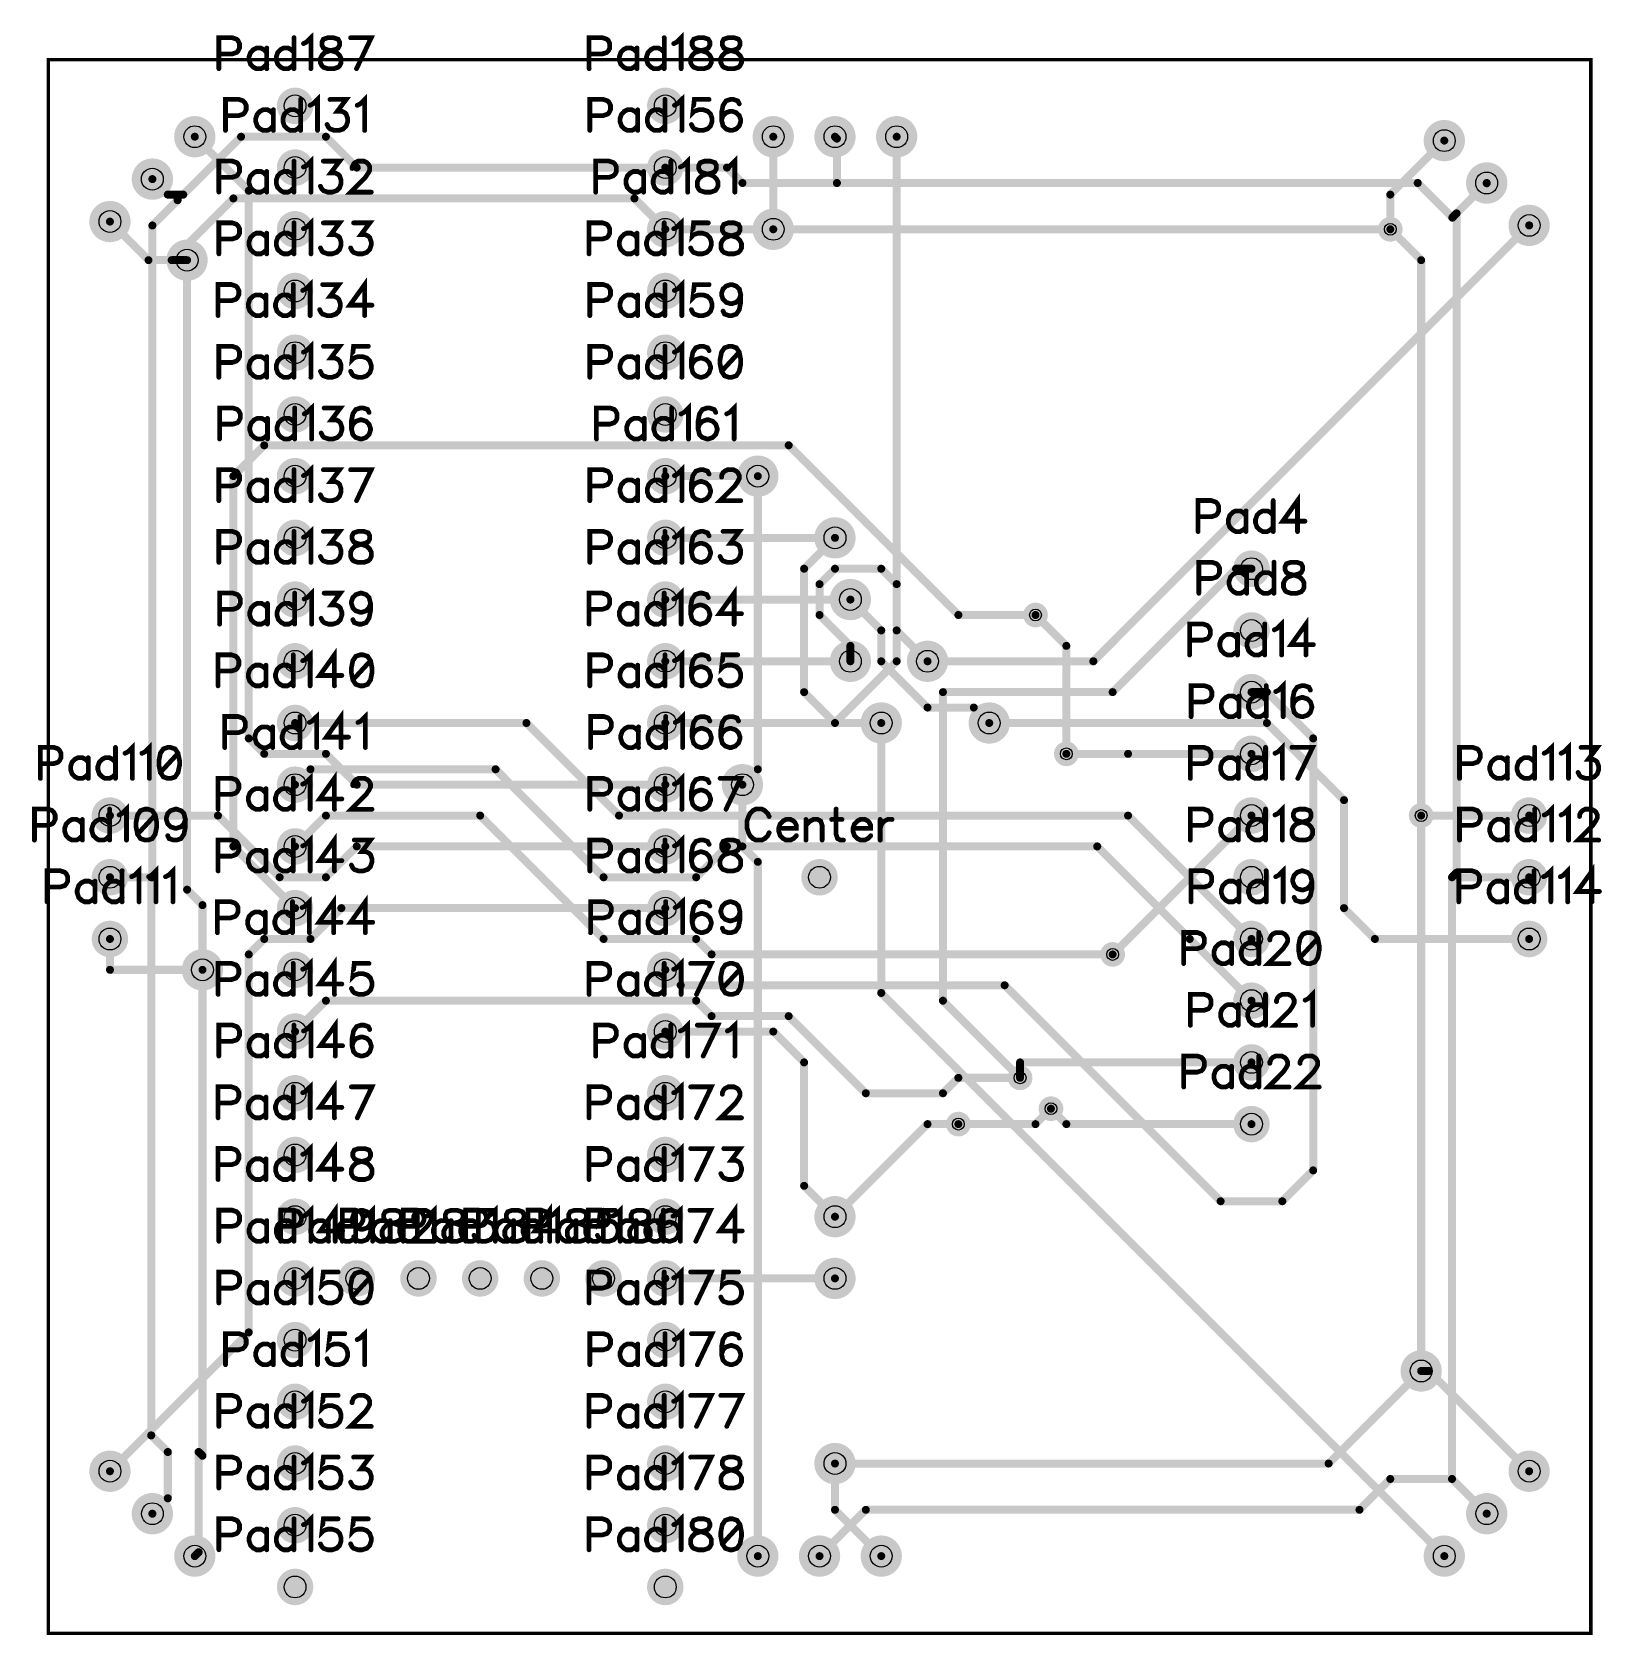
# Model space of a CAD drawing. Extents: x -0.03 to 2.52, y 0 to 2.59.
import ezdxf

# ---------------------------------------------------------------- set-up
doc = ezdxf.new("R2010")
doc.units = 0
for name, color, linetype in [('Board_Outline', 13, 'CONTINUOUS'), ('Bottom', 6, 'CONTINUOUS'), ('Bottom_Mask', 10, 'CONTINUOUS'), ('Drill_Bottom', 8, 'CONTINUOUS'), ('Drill_Top', 7, 'CONTINUOUS'), ('Top', 5, 'CONTINUOUS'), ('Top_Mask', 3, 'CONTINUOUS'), ('Top_Silk', 2, 'CONTINUOUS')]:
    doc.layers.add(name, color=color, linetype=linetype)

msp = doc.modelspace()

# ---------------------------------------------------------------- linework, layer by layer
at = {"layer": 'Board_Outline', "linetype": 'CONTINUOUS', "const_width": 0.0055}
msp.add_lwpolyline([(0, 2.55), (2.5, 2.55), (2.5, 0), (0, 0), (0, 2.55)], dxfattribs=at)
at = {"layer": 'Bottom', "linetype": 'CONTINUOUS'}
for points, const_width in [([(0.4148, 2.475, 1), (0.3852, 2.475, 1), (0.4148, 2.475, 1)], 0.0295), ([(1.0148, 2.475, 1), (0.9852, 2.475, 1), (1.0148, 2.475, 1)], 0.0295), ([(0.2523, 2.425, 1), (0.2227, 2.425, 1), (0.2523, 2.425, 1)], 0.0295), ([(1.1898, 2.425, 1), (1.1602, 2.425, 1), (1.1898, 2.425, 1)], 0.0295), ([(1.2898, 2.425, 1), (1.2602, 2.425, 1), (1.2898, 2.425, 1)], 0.0295), ([(1.3898, 2.425, 1), (1.3602, 2.425, 1), (1.3898, 2.425, 1)], 0.0295), ([(2.2773, 2.4187, 1), (2.2477, 2.4187, 1), (2.2773, 2.4187, 1)], 0.0295), ([(0.2343, 2.425, 1), (0.2407, 2.425, 1), (0.2343, 2.425, 1)], 0.0065), ([(1.1718, 2.425, 1), (1.1782, 2.425, 1), (1.1718, 2.425, 1)], 0.0065), ([(1.3718, 2.425, 1), (1.3782, 2.425, 1), (1.3718, 2.425, 1)], 0.0065), ([(2.2593, 2.4187, 1), (2.2657, 2.4187, 1), (2.2593, 2.4187, 1)], 0.0065), ([(0.4148, 2.375, 1), (0.3852, 2.375, 1), (0.4148, 2.375, 1)], 0.0295), ([(1.0148, 2.375, 1), (0.9852, 2.375, 1), (1.0148, 2.375, 1)], 0.0295), ([(0.1835, 2.3563, 1), (0.154, 2.3563, 1), (0.1835, 2.3563, 1)], 0.0295), ([(2.346, 2.35, 1), (2.3165, 2.35, 1), (2.346, 2.35, 1)], 0.0295), ([(0.3218, 2.3375, 1), (0.3282, 2.3375, 1), (0.3218, 2.3375, 1)], 0.0065), ([(0.3218, 2.3375, 1), (0.3282, 2.3375, 1), (0.3218, 2.3375, 1)], 0.0065), ([(2.1718, 2.3312, 1), (2.1782, 2.3312, 1), (2.1718, 2.3312, 1)], 0.0065), ([(2.1718, 2.3312, 1), (2.1782, 2.3312, 1), (2.1718, 2.3312, 1)], 0.0065), ([(0.1148, 2.2875, 1), (0.0852, 2.2875, 1), (0.1148, 2.2875, 1)], 0.0295), ([(0.0968, 2.2875, 1), (0.1032, 2.2875, 1), (0.0968, 2.2875, 1)], 0.0065), ([(0.4148, 2.275, 1), (0.3852, 2.275, 1), (0.4148, 2.275, 1)], 0.0295), ([(1.0148, 2.275, 1), (0.9852, 2.275, 1), (1.0148, 2.275, 1)], 0.0295), ([(1.1898, 2.275, 1), (1.1602, 2.275, 1), (1.1898, 2.275, 1)], 0.0295), ([(2.185, 2.275, 1), (2.165, 2.275, 1), (2.185, 2.275, 1)], 0.02), ([(2.4148, 2.2813, 1), (2.3852, 2.2813, 1), (2.4148, 2.2813, 1)], 0.0295), ([(2.3968, 2.2813, 1), (2.4033, 2.2813, 1), (2.3968, 2.2813, 1)], 0.0065), ([(1.1718, 2.275, 1), (1.1782, 2.275, 1), (1.1718, 2.275, 1)], 0.0065), ([(2.1718, 2.275, 1), (2.1782, 2.275, 1), (2.1718, 2.275, 1)], 0.0065), ([(0.2398, 2.225, 1), (0.2102, 2.225, 1), (0.2398, 2.225, 1)], 0.0295), ([(0.1593, 2.225, 1), (0.1657, 2.225, 1), (0.1593, 2.225, 1)], 0.0065), ([(0.1593, 2.225, 1), (0.1657, 2.225, 1), (0.1593, 2.225, 1)], 0.0065), ([(0.2218, 2.225, 1), (0.2282, 2.225, 1), (0.2218, 2.225, 1)], 0.0065), ([(0.4148, 2.175, 1), (0.3852, 2.175, 1), (0.4148, 2.175, 1)], 0.0295), ([(1.0148, 2.175, 1), (0.9852, 2.175, 1), (1.0148, 2.175, 1)], 0.0295), ([(0.4148, 2.075, 1), (0.3852, 2.075, 1), (0.4148, 2.075, 1)], 0.0295), ([(1.0148, 2.075, 1), (0.9852, 2.075, 1), (1.0148, 2.075, 1)], 0.0295), ([(0.4148, 1.975, 1), (0.3852, 1.975, 1), (0.4148, 1.975, 1)], 0.0295), ([(1.0148, 1.975, 1), (0.9852, 1.975, 1), (1.0148, 1.975, 1)], 0.0295), ([(0.4148, 1.875, 1), (0.3852, 1.875, 1), (0.4148, 1.875, 1)], 0.0295), ([(1.0148, 1.875, 1), (0.9852, 1.875, 1), (1.0148, 1.875, 1)], 0.0295), ([(1.1648, 1.875, 1), (1.1352, 1.875, 1), (1.1648, 1.875, 1)], 0.0295), ([(0.9968, 1.875, 1), (1.0032, 1.875, 1), (0.9968, 1.875, 1)], 0.0065), ([(0.9968, 1.875, 1), (1.0032, 1.875, 1), (0.9968, 1.875, 1)], 0.0065), ([(1.1468, 1.875, 1), (1.1532, 1.875, 1), (1.1468, 1.875, 1)], 0.0065), ([(0.4148, 1.775, 1), (0.3852, 1.775, 1), (0.4148, 1.775, 1)], 0.0295), ([(1.0148, 1.775, 1), (0.9852, 1.775, 1), (1.0148, 1.775, 1)], 0.0295), ([(1.2898, 1.775, 1), (1.2602, 1.775, 1), (1.2898, 1.775, 1)], 0.0295), ([(0.9968, 1.775, 1), (1.0032, 1.775, 1), (0.9968, 1.775, 1)], 0.0065), ([(1.2718, 1.775, 1), (1.2782, 1.775, 1), (1.2718, 1.775, 1)], 0.0065), ([(1.2718, 1.775, 1), (1.2782, 1.775, 1), (1.2718, 1.775, 1)], 0.0065), ([(1.9648, 1.725, 1), (1.9352, 1.725, 1), (1.9648, 1.725, 1)], 0.0295), ([(1.9218, 1.725, 1), (1.9282, 1.725, 1), (1.9218, 1.725, 1)], 0.0065), ([(1.9218, 1.725, 1), (1.9282, 1.725, 1), (1.9218, 1.725, 1)], 0.0065), ([(1.9468, 1.725, 1), (1.9532, 1.725, 1), (1.9468, 1.725, 1)], 0.0065), ([(0.4148, 1.675, 1), (0.3852, 1.675, 1), (0.4148, 1.675, 1)], 0.0295), ([(1.0148, 1.675, 1), (0.9852, 1.675, 1), (1.0148, 1.675, 1)], 0.0295), ([(1.3148, 1.675, 1), (1.2852, 1.675, 1), (1.3148, 1.675, 1)], 0.0295), ([(0.9968, 1.675, 1), (1.0032, 1.675, 1), (0.9968, 1.675, 1)], 0.0065), ([(1.2968, 1.675, 1), (1.3032, 1.675, 1), (1.2968, 1.675, 1)], 0.0065), ([(1.61, 1.65, 1), (1.59, 1.65, 1), (1.61, 1.65, 1)], 0.02), ([(1.9648, 1.625, 1), (1.9352, 1.625, 1), (1.9648, 1.625, 1)], 0.0295), ([(0.4148, 1.575, 1), (0.3852, 1.575, 1), (0.4148, 1.575, 1)], 0.0295), ([(1.0148, 1.575, 1), (0.9852, 1.575, 1), (1.0148, 1.575, 1)], 0.0295), ([(1.3148, 1.575, 1), (1.2852, 1.575, 1), (1.3148, 1.575, 1)], 0.0295), ([(1.4398, 1.575, 1), (1.4102, 1.575, 1), (1.4398, 1.575, 1)], 0.0295), ([(0.9968, 1.575, 1), (1.0032, 1.575, 1), (0.9968, 1.575, 1)], 0.0065), ([(1.2968, 1.575, 1), (1.3032, 1.575, 1), (1.2968, 1.575, 1)], 0.0065), ([(1.3718, 1.575, 1), (1.3782, 1.575, 1), (1.3718, 1.575, 1)], 0.0065), ([(1.3718, 1.575, 1), (1.3782, 1.575, 1), (1.3718, 1.575, 1)], 0.0065), ([(1.4218, 1.575, 1), (1.4282, 1.575, 1), (1.4218, 1.575, 1)], 0.0065), ([(1.6905, 1.575, 1), (1.697, 1.575, 1), (1.6905, 1.575, 1)], 0.0065), ([(1.6905, 1.575, 1), (1.697, 1.575, 1), (1.6905, 1.575, 1)], 0.0065), ([(1.9648, 1.525, 1), (1.9352, 1.525, 1), (1.9648, 1.525, 1)], 0.0295), ([(1.4468, 1.525, 1), (1.4532, 1.525, 1), (1.4468, 1.525, 1)], 0.0065), ([(1.4468, 1.525, 1), (1.4532, 1.525, 1), (1.4468, 1.525, 1)], 0.0065), ([(1.7218, 1.525, 1), (1.7282, 1.525, 1), (1.7218, 1.525, 1)], 0.0065), ([(1.7218, 1.525, 1), (1.7282, 1.525, 1), (1.7218, 1.525, 1)], 0.0065), ([(0.4148, 1.475, 1), (0.3852, 1.475, 1), (0.4148, 1.475, 1)], 0.0295), ([(1.0148, 1.475, 1), (0.9852, 1.475, 1), (1.0148, 1.475, 1)], 0.0295), ([(0.9968, 1.475, 1), (1.0032, 1.475, 1), (0.9968, 1.475, 1)], 0.0065), ([(1.2718, 1.475, 1), (1.2782, 1.475, 1), (1.2718, 1.475, 1)], 0.0065), ([(1.2718, 1.475, 1), (1.2782, 1.475, 1), (1.2718, 1.475, 1)], 0.0065), ([(1.3648, 1.475, 1), (1.3352, 1.475, 1), (1.3648, 1.475, 1)], 0.0295), ([(1.3468, 1.475, 1), (1.3532, 1.475, 1), (1.3468, 1.475, 1)], 0.0065), ([(1.5398, 1.475, 1), (1.5102, 1.475, 1), (1.5398, 1.475, 1)], 0.0295), ([(1.5218, 1.475, 1), (1.5282, 1.475, 1), (1.5218, 1.475, 1)], 0.0065), ([(1.9718, 1.475, 1), (1.9782, 1.475, 1), (1.9718, 1.475, 1)], 0.0065), ([(1.9718, 1.475, 1), (1.9782, 1.475, 1), (1.9718, 1.475, 1)], 0.0065), ([(0.3218, 1.45, 1), (0.3282, 1.45, 1), (0.3218, 1.45, 1)], 0.0065), ([(0.3218, 1.45, 1), (0.3282, 1.45, 1), (0.3218, 1.45, 1)], 0.0065), ([(1.9648, 1.425, 1), (1.9352, 1.425, 1), (1.9648, 1.425, 1)], 0.0295), ([(0.3468, 1.425, 1), (0.3532, 1.425, 1), (0.3468, 1.425, 1)], 0.0065), ([(0.3468, 1.425, 1), (0.3532, 1.425, 1), (0.3468, 1.425, 1)], 0.0065), ([(0.4468, 1.425, 1), (0.4532, 1.425, 1), (0.4468, 1.425, 1)], 0.0065), ([(0.4468, 1.425, 1), (0.4532, 1.425, 1), (0.4468, 1.425, 1)], 0.0065), ([(1.66, 1.425, 1), (1.64, 1.425, 1), (1.66, 1.425, 1)], 0.02), ([(1.6468, 1.425, 1), (1.6532, 1.425, 1), (1.6468, 1.425, 1)], 0.0065), ([(1.7468, 1.425, 1), (1.7532, 1.425, 1), (1.7468, 1.425, 1)], 0.0065), ([(1.7468, 1.425, 1), (1.7532, 1.425, 1), (1.7468, 1.425, 1)], 0.0065), ([(1.7468, 1.425, 1), (1.7532, 1.425, 1), (1.7468, 1.425, 1)], 0.0065), ([(1.9468, 1.425, 1), (1.9532, 1.425, 1), (1.9468, 1.425, 1)], 0.0065), ([(0.4148, 1.375, 1), (0.3852, 1.375, 1), (0.4148, 1.375, 1)], 0.0295), ([(1.0148, 1.375, 1), (0.9852, 1.375, 1), (1.0148, 1.375, 1)], 0.0295), ([(1.1398, 1.375, 1), (1.1102, 1.375, 1), (1.1398, 1.375, 1)], 0.0295), ([(0.4968, 1.375, 1), (0.5032, 1.375, 1), (0.4968, 1.375, 1)], 0.0065), ([(0.4968, 1.375, 1), (0.5032, 1.375, 1), (0.4968, 1.375, 1)], 0.0065), ([(0.9968, 1.375, 1), (1.0032, 1.375, 1), (0.9968, 1.375, 1)], 0.0065), ([(1.1218, 1.375, 1), (1.1282, 1.375, 1), (1.1218, 1.375, 1)], 0.0065), ([(0.1148, 1.325, 1), (0.0852, 1.325, 1), (0.1148, 1.325, 1)], 0.0295), ([(1.9648, 1.325, 1), (1.9352, 1.325, 1), (1.9648, 1.325, 1)], 0.0295), ([(2.0968, 1.35, 1), (2.1032, 1.35, 1), (2.0968, 1.35, 1)], 0.0065), ([(2.0968, 1.35, 1), (2.1032, 1.35, 1), (2.0968, 1.35, 1)], 0.0065), ([(2.4148, 1.325, 1), (2.3852, 1.325, 1), (2.4148, 1.325, 1)], 0.0295), ([(0.0968, 1.325, 1), (0.1032, 1.325, 1), (0.0968, 1.325, 1)], 0.0065), ([(0.2718, 1.325, 1), (0.2782, 1.325, 1), (0.2718, 1.325, 1)], 0.0065), ([(0.2718, 1.325, 1), (0.2782, 1.325, 1), (0.2718, 1.325, 1)], 0.0065), ([(1.9468, 1.325, 1), (1.9532, 1.325, 1), (1.9468, 1.325, 1)], 0.0065), ([(1.9468, 1.325, 1), (1.9532, 1.325, 1), (1.9468, 1.325, 1)], 0.0065), ([(2.235, 1.325, 1), (2.215, 1.325, 1), (2.235, 1.325, 1)], 0.02), ([(2.2218, 1.325, 1), (2.2282, 1.325, 1), (2.2218, 1.325, 1)], 0.0065), ([(2.3968, 1.325, 1), (2.4032, 1.325, 1), (2.3968, 1.325, 1)], 0.0065), ([(0.4148, 1.275, 1), (0.3852, 1.275, 1), (0.4148, 1.275, 1)], 0.0295), ([(1.0148, 1.275, 1), (0.9852, 1.275, 1), (1.0148, 1.275, 1)], 0.0295), ([(0.4968, 1.275, 1), (0.5032, 1.275, 1), (0.4968, 1.275, 1)], 0.0065), ([(0.4968, 1.275, 1), (0.5032, 1.275, 1), (0.4968, 1.275, 1)], 0.0065), ([(0.9968, 1.275, 1), (1.0032, 1.275, 1), (0.9968, 1.275, 1)], 0.0065), ([(1.1218, 1.275, 1), (1.1282, 1.275, 1), (1.1218, 1.275, 1)], 0.0065), ([(1.1218, 1.275, 1), (1.1282, 1.275, 1), (1.1218, 1.275, 1)], 0.0065), ([(0.1148, 1.225, 1), (0.0852, 1.225, 1), (0.1148, 1.225, 1)], 0.0295), ([(1.1468, 1.25, 1), (1.1532, 1.25, 1), (1.1468, 1.25, 1)], 0.0065), ([(1.1468, 1.25, 1), (1.1532, 1.25, 1), (1.1468, 1.25, 1)], 0.0065), ([(1.2648, 1.225, 1), (1.2352, 1.225, 1), (1.2648, 1.225, 1)], 0.0295), ([(1.9648, 1.225, 1), (1.9352, 1.225, 1), (1.9648, 1.225, 1)], 0.0295), ([(2.4148, 1.225, 1), (2.3852, 1.225, 1), (2.4148, 1.225, 1)], 0.0295), ([(0.3718, 1.225, 1), (0.3782, 1.225, 1), (0.3718, 1.225, 1)], 0.0065), ([(0.3718, 1.225, 1), (0.3782, 1.225, 1), (0.3718, 1.225, 1)], 0.0065), ([(0.4468, 1.225, 1), (0.4532, 1.225, 1), (0.4468, 1.225, 1)], 0.0065), ([(0.4468, 1.225, 1), (0.4532, 1.225, 1), (0.4468, 1.225, 1)], 0.0065), ([(0.4148, 1.175, 1), (0.3852, 1.175, 1), (0.4148, 1.175, 1)], 0.0295), ([(1.0148, 1.175, 1), (0.9852, 1.175, 1), (1.0148, 1.175, 1)], 0.0295), ([(0.4718, 1.175, 1), (0.4782, 1.175, 1), (0.4718, 1.175, 1)], 0.0065), ([(0.4718, 1.175, 1), (0.4782, 1.175, 1), (0.4718, 1.175, 1)], 0.0065), ([(0.9968, 1.175, 1), (1.0032, 1.175, 1), (0.9968, 1.175, 1)], 0.0065), ([(2.0968, 1.175, 1), (2.1032, 1.175, 1), (2.0968, 1.175, 1)], 0.0065), ([(2.0968, 1.175, 1), (2.1032, 1.175, 1), (2.0968, 1.175, 1)], 0.0065), ([(0.1148, 1.125, 1), (0.0852, 1.125, 1), (0.1148, 1.125, 1)], 0.0295), ([(1.9648, 1.125, 1), (1.9352, 1.125, 1), (1.9648, 1.125, 1)], 0.0295), ([(2.4148, 1.125, 1), (2.3852, 1.125, 1), (2.4148, 1.125, 1)], 0.0295), ([(0.0968, 1.125, 1), (0.1032, 1.125, 1), (0.0968, 1.125, 1)], 0.0065), ([(0.3468, 1.125, 1), (0.3532, 1.125, 1), (0.3468, 1.125, 1)], 0.0065), ([(0.3468, 1.125, 1), (0.3532, 1.125, 1), (0.3468, 1.125, 1)], 0.0065), ([(0.4218, 1.125, 1), (0.4282, 1.125, 1), (0.4218, 1.125, 1)], 0.0065), ([(0.4218, 1.125, 1), (0.4282, 1.125, 1), (0.4218, 1.125, 1)], 0.0065), ([(1.735, 1.1, 1), (1.715, 1.1, 1), (1.735, 1.1, 1)], 0.02), ([(2.1468, 1.125, 1), (2.1532, 1.125, 1), (2.1468, 1.125, 1)], 0.0065), ([(2.1468, 1.125, 1), (2.1532, 1.125, 1), (2.1468, 1.125, 1)], 0.0065), ([(2.3968, 1.125, 1), (2.4032, 1.125, 1), (2.3968, 1.125, 1)], 0.0065), ([(0.2648, 1.075, 1), (0.2352, 1.075, 1), (0.2648, 1.075, 1)], 0.0295), ([(0.3218, 1.1, 1), (0.3282, 1.1, 1), (0.3218, 1.1, 1)], 0.0065), ([(0.3218, 1.1, 1), (0.3282, 1.1, 1), (0.3218, 1.1, 1)], 0.0065), ([(0.4148, 1.075, 1), (0.3852, 1.075, 1), (0.4148, 1.075, 1)], 0.0295), ([(1.0148, 1.075, 1), (0.9852, 1.075, 1), (1.0148, 1.075, 1)], 0.0295), ([(1.7218, 1.1, 1), (1.7282, 1.1, 1), (1.7218, 1.1, 1)], 0.0065), ([(1.7218, 1.1, 1), (1.7282, 1.1, 1), (1.7218, 1.1, 1)], 0.0065), ([(1.7218, 1.1, 1), (1.7282, 1.1, 1), (1.7218, 1.1, 1)], 0.0065), ([(0.0968, 1.075, 1), (0.1032, 1.075, 1), (0.0968, 1.075, 1)], 0.0065), ([(0.0968, 1.075, 1), (0.1032, 1.075, 1), (0.0968, 1.075, 1)], 0.0065), ([(0.2468, 1.075, 1), (0.2532, 1.075, 1), (0.2468, 1.075, 1)], 0.0065), ([(1.3468, 1.0375, 1), (1.3532, 1.0375, 1), (1.3468, 1.0375, 1)], 0.0065), ([(1.3468, 1.0375, 1), (1.3532, 1.0375, 1), (1.3468, 1.0375, 1)], 0.0065), ([(1.9648, 1.025, 1), (1.9352, 1.025, 1), (1.9648, 1.025, 1)], 0.0295), ([(1.4468, 1.025, 1), (1.4532, 1.025, 1), (1.4468, 1.025, 1)], 0.0065), ([(1.4468, 1.025, 1), (1.4532, 1.025, 1), (1.4468, 1.025, 1)], 0.0065), ([(0.4148, 0.975, 1), (0.3852, 0.975, 1), (0.4148, 0.975, 1)], 0.0295), ([(1.0148, 0.975, 1), (0.9852, 0.975, 1), (1.0148, 0.975, 1)], 0.0295), ([(1.9648, 0.925, 1), (1.9352, 0.925, 1), (1.9648, 0.925, 1)], 0.0295), ([(1.585, 0.9, 1), (1.565, 0.9, 1), (1.585, 0.9, 1)], 0.02), ([(1.5718, 0.925, 1), (1.5782, 0.925, 1), (1.5718, 0.925, 1)], 0.0065), ([(1.5718, 0.925, 1), (1.5782, 0.925, 1), (1.5718, 0.925, 1)], 0.0065), ([(1.9468, 0.925, 1), (1.9532, 0.925, 1), (1.9468, 0.925, 1)], 0.0065), ([(0.4148, 0.875, 1), (0.3852, 0.875, 1), (0.4148, 0.875, 1)], 0.0295), ([(1.0148, 0.875, 1), (0.9852, 0.875, 1), (1.0148, 0.875, 1)], 0.0295), ([(1.5718, 0.9, 1), (1.5782, 0.9, 1), (1.5718, 0.9, 1)], 0.0065), ([(1.5718, 0.9, 1), (1.5782, 0.9, 1), (1.5718, 0.9, 1)], 0.0065), ([(1.635, 0.85, 1), (1.615, 0.85, 1), (1.635, 0.85, 1)], 0.02), ([(1.4218, 0.825, 1), (1.4282, 0.825, 1), (1.4218, 0.825, 1)], 0.0065), ([(1.4218, 0.825, 1), (1.4282, 0.825, 1), (1.4218, 0.825, 1)], 0.0065), ([(1.485, 0.825, 1), (1.465, 0.825, 1), (1.485, 0.825, 1)], 0.02), ([(1.4718, 0.825, 1), (1.4782, 0.825, 1), (1.4718, 0.825, 1)], 0.0065), ([(1.6218, 0.85, 1), (1.6282, 0.85, 1), (1.6218, 0.85, 1)], 0.0065), ([(1.6468, 0.825, 1), (1.6532, 0.825, 1), (1.6468, 0.825, 1)], 0.0065), ([(1.6468, 0.825, 1), (1.6532, 0.825, 1), (1.6468, 0.825, 1)], 0.0065), ([(1.9648, 0.825, 1), (1.9352, 0.825, 1), (1.9648, 0.825, 1)], 0.0295), ([(1.9468, 0.825, 1), (1.9532, 0.825, 1), (1.9468, 0.825, 1)], 0.0065), ([(0.4148, 0.775, 1), (0.3852, 0.775, 1), (0.4148, 0.775, 1)], 0.0295), ([(1.0148, 0.775, 1), (0.9852, 0.775, 1), (1.0148, 0.775, 1)], 0.0295), ([(0.4148, 0.675, 1), (0.3852, 0.675, 1), (0.4148, 0.675, 1)], 0.0295), ([(1.0148, 0.675, 1), (0.9852, 0.675, 1), (1.0148, 0.675, 1)], 0.0295), ([(1.2898, 0.675, 1), (1.2602, 0.675, 1), (1.2898, 0.675, 1)], 0.0295), ([(1.2718, 0.675, 1), (1.2782, 0.675, 1), (1.2718, 0.675, 1)], 0.0065), ([(0.4148, 0.575, 1), (0.3852, 0.575, 1), (0.4148, 0.575, 1)], 0.0295), ([(0.5148, 0.575, 1), (0.4852, 0.575, 1), (0.5148, 0.575, 1)], 0.0295), ([(0.6148, 0.575, 1), (0.5852, 0.575, 1), (0.6148, 0.575, 1)], 0.0295), ([(0.7148, 0.575, 1), (0.6852, 0.575, 1), (0.7148, 0.575, 1)], 0.0295), ([(0.8148, 0.575, 1), (0.7852, 0.575, 1), (0.8148, 0.575, 1)], 0.0295), ([(0.9148, 0.575, 1), (0.8852, 0.575, 1), (0.9148, 0.575, 1)], 0.0295), ([(1.0148, 0.575, 1), (0.9852, 0.575, 1), (1.0148, 0.575, 1)], 0.0295), ([(1.2898, 0.575, 1), (1.2602, 0.575, 1), (1.2898, 0.575, 1)], 0.0295), ([(0.3218, 0.4875, 1), (0.3282, 0.4875, 1), (0.3218, 0.4875, 1)], 0.0065), ([(0.3218, 0.4875, 1), (0.3282, 0.4875, 1), (0.3218, 0.4875, 1)], 0.0065), ([(0.4148, 0.475, 1), (0.3852, 0.475, 1), (0.4148, 0.475, 1)], 0.0295), ([(1.0148, 0.475, 1), (0.9852, 0.475, 1), (1.0148, 0.475, 1)], 0.0295), ([(2.2398, 0.425, 1), (2.2102, 0.425, 1), (2.2398, 0.425, 1)], 0.0295), ([(2.2218, 0.425, 1), (2.2282, 0.425, 1), (2.2218, 0.425, 1)], 0.0065), ([(2.2343, 0.425, 1), (2.2407, 0.425, 1), (2.2343, 0.425, 1)], 0.0065), ([(2.2343, 0.425, 1), (2.2407, 0.425, 1), (2.2343, 0.425, 1)], 0.0065), ([(0.4148, 0.375, 1), (0.3852, 0.375, 1), (0.4148, 0.375, 1)], 0.0295), ([(1.0148, 0.375, 1), (0.9852, 0.375, 1), (1.0148, 0.375, 1)], 0.0295), ([(0.1148, 0.2625, 1), (0.0852, 0.2625, 1), (0.1148, 0.2625, 1)], 0.0295), ([(0.4148, 0.275, 1), (0.3852, 0.275, 1), (0.4148, 0.275, 1)], 0.0295), ([(1.0148, 0.275, 1), (0.9852, 0.275, 1), (1.0148, 0.275, 1)], 0.0295), ([(1.2898, 0.275, 1), (1.2602, 0.275, 1), (1.2898, 0.275, 1)], 0.0295), ([(2.4148, 0.2625, 1), (2.3852, 0.2625, 1), (2.4148, 0.2625, 1)], 0.0295), ([(0.0968, 0.2625, 1), (0.1032, 0.2625, 1), (0.0968, 0.2625, 1)], 0.0065), ([(1.2718, 0.275, 1), (1.2782, 0.275, 1), (1.2718, 0.275, 1)], 0.0065), ([(2.3968, 0.2625, 1), (2.4032, 0.2625, 1), (2.3968, 0.2625, 1)], 0.0065), ([(0.1835, 0.1937, 1), (0.154, 0.1937, 1), (0.1835, 0.1937, 1)], 0.0295), ([(2.346, 0.1938, 1), (2.3165, 0.1938, 1), (2.346, 0.1938, 1)], 0.0295), ([(0.4148, 0.175, 1), (0.3852, 0.175, 1), (0.4148, 0.175, 1)], 0.0295), ([(1.0148, 0.175, 1), (0.9852, 0.175, 1), (1.0148, 0.175, 1)], 0.0295), ([(1.2718, 0.2, 1), (1.2782, 0.2, 1), (1.2718, 0.2, 1)], 0.0065), ([(1.2718, 0.2, 1), (1.2782, 0.2, 1), (1.2718, 0.2, 1)], 0.0065), ([(0.2523, 0.125, 1), (0.2227, 0.125, 1), (0.2523, 0.125, 1)], 0.0295), ([(1.1648, 0.125, 1), (1.1352, 0.125, 1), (1.1648, 0.125, 1)], 0.0295), ([(1.1468, 0.125, 1), (1.1532, 0.125, 1), (1.1468, 0.125, 1)], 0.0065), ([(1.2648, 0.125, 1), (1.2352, 0.125, 1), (1.2648, 0.125, 1)], 0.0295), ([(1.3648, 0.125, 1), (1.3352, 0.125, 1), (1.3648, 0.125, 1)], 0.0295), ([(1.3468, 0.125, 1), (1.3532, 0.125, 1), (1.3468, 0.125, 1)], 0.0065), ([(2.2773, 0.125, 1), (2.2477, 0.125, 1), (2.2773, 0.125, 1)], 0.0295), ([(2.2593, 0.125, 1), (2.2657, 0.125, 1), (2.2593, 0.125, 1)], 0.0065), ([(0.4148, 0.075, 1), (0.3852, 0.075, 1), (0.4148, 0.075, 1)], 0.0295), ([(1.0148, 0.075, 1), (0.9852, 0.075, 1), (1.0148, 0.075, 1)], 0.0295)]:
    msp.add_lwpolyline(points, format="xyb", dxfattribs=dict(at, const_width=const_width))
at = {"layer": 'Bottom', "linetype": 'CONTINUOUS', "const_width": 0.013}
for points in [[(0.325, 2.3375), (0.2375, 2.425)], [(1.175, 2.275), (1.175, 2.425)], [(1.375, 1.575), (1.375, 2.425)], [(2.175, 2.3312), (2.2625, 2.4187)], [(0.325, 1.45), (0.325, 2.3375)], [(2.175, 2.275), (2.175, 2.3312)], [(0.1625, 2.225), (0.1, 2.2875)], [(1.6938, 1.575), (2.4, 2.2813)], [(0.225, 2.225), (0.1625, 2.225)], [(1.15, 1.875), (1, 1.875)], [(1, 1.875), (1, 1.875)], [(1, 1.775), (1.275, 1.775)], [(1.275, 1.775), (1.275, 1.775)], [(1.925, 1.725), (1.725, 1.525)], [(1.95, 1.725), (1.925, 1.725)], [(1, 1.675), (1.3, 1.675)], [(1, 1.575), (1.3, 1.575)], [(1.275, 1.475), (1.375, 1.575)], [(1.425, 1.575), (1.6938, 1.575)], [(1.725, 1.525), (1.45, 1.525)], [(1.45, 1.525), (1.45, 1.025)], [(1, 1.475), (1.275, 1.475)], [(1.35, 1.475), (1.35, 1.0375)], [(1.525, 1.475), (1.975, 1.475)], [(1.975, 1.475), (2.1, 1.35)], [(0.35, 1.425), (0.325, 1.45)], [(0.45, 1.425), (0.35, 1.425)], [(0.5, 1.375), (0.45, 1.425)], [(1.75, 1.425), (1.65, 1.425)], [(1.95, 1.425), (1.75, 1.425)], [(1.75, 1.425), (1.75, 1.425)], [(1, 1.375), (0.5, 1.375)], [(1.125, 1.375), (1.125, 1.275)], [(2.1, 1.35), (2.1, 1.175)], [(0.275, 1.325), (0.1, 1.325)], [(0.375, 1.225), (0.275, 1.325)], [(1.95, 1.325), (1.725, 1.1)], [(1.95, 1.325), (1.95, 1.325)], [(2.225, 1.325), (2.4, 1.325)], [(0.5, 1.275), (0.45, 1.225)], [(1, 1.275), (0.5, 1.275)], [(1.125, 1.275), (1.15, 1.25)], [(1.15, 1.25), (1.15, 0.125)], [(0.45, 1.225), (0.375, 1.225)], [(0.475, 1.175), (0.425, 1.125)], [(1, 1.175), (0.475, 1.175)], [(2.1, 1.175), (2.15, 1.125)], [(0.1, 1.075), (0.1, 1.125)], [(0.35, 1.125), (0.325, 1.1)], [(0.425, 1.125), (0.35, 1.125)], [(2.15, 1.125), (2.4, 1.125)], [(0.325, 1.1), (0.325, 0.4875)], [(1.725, 1.1), (1.725, 1.1)], [(1.725, 1.1), (1.725, 1.1)], [(0.25, 1.075), (0.1, 1.075)], [(1.35, 1.0375), (2.2625, 0.125)], [(1.45, 1.025), (1.575, 0.9)], [(1.95, 0.925), (1.575, 0.925)], [(1.575, 0.925), (1.575, 0.9)], [(1.425, 0.825), (1.275, 0.675)], [(1.475, 0.825), (1.425, 0.825)], [(1.65, 0.825), (1.625, 0.85)], [(1.95, 0.825), (1.65, 0.825)], [(0.325, 0.4875), (0.1, 0.2625)], [(2.225, 0.425), (2.2375, 0.425)], [(2.2375, 0.425), (2.4, 0.2625)], [(1.275, 0.275), (1.275, 0.2)], [(1.275, 0.2), (1.35, 0.125)]]:
    msp.add_lwpolyline(points, dxfattribs=at)
at = {"layer": 'Bottom_Mask', "linetype": 'CONTINUOUS'}
for points, const_width in [([(0.4148, 2.475, 1), (0.3852, 2.475, 1), (0.4148, 2.475, 1)], 0.0295), ([(0.3852, 2.475, 1), (0.4148, 2.475, 1), (0.3852, 2.475, 1)], 0.0295), ([(1.0148, 2.475, 1), (0.9852, 2.475, 1), (1.0148, 2.475, 1)], 0.0295), ([(0.9852, 2.475, 1), (1.0148, 2.475, 1), (0.9852, 2.475, 1)], 0.0295), ([(0.2542, 2.425, 1), (0.2208, 2.425, 1), (0.2542, 2.425, 1)], 0.0335), ([(0.2208, 2.425, 1), (0.2542, 2.425, 1), (0.2208, 2.425, 1)], 0.0335), ([(1.1917, 2.425, 1), (1.1583, 2.425, 1), (1.1917, 2.425, 1)], 0.0335), ([(1.1583, 2.425, 1), (1.1917, 2.425, 1), (1.1583, 2.425, 1)], 0.0335), ([(1.2917, 2.425, 1), (1.2583, 2.425, 1), (1.2917, 2.425, 1)], 0.0335), ([(1.2583, 2.425, 1), (1.2917, 2.425, 1), (1.2583, 2.425, 1)], 0.0335), ([(1.3917, 2.425, 1), (1.3583, 2.425, 1), (1.3917, 2.425, 1)], 0.0335), ([(1.3583, 2.425, 1), (1.3917, 2.425, 1), (1.3583, 2.425, 1)], 0.0335), ([(2.2792, 2.4187, 1), (2.2458, 2.4187, 1), (2.2792, 2.4187, 1)], 0.0335), ([(2.2458, 2.4187, 1), (2.2792, 2.4187, 1), (2.2458, 2.4187, 1)], 0.0335), ([(0.1855, 2.3563, 1), (0.152, 2.3563, 1), (0.1855, 2.3563, 1)], 0.0335), ([(0.152, 2.3563, 1), (0.1855, 2.3563, 1), (0.152, 2.3563, 1)], 0.0335), ([(0.4148, 2.375, 1), (0.3852, 2.375, 1), (0.4148, 2.375, 1)], 0.0295), ([(0.3852, 2.375, 1), (0.4148, 2.375, 1), (0.3852, 2.375, 1)], 0.0295), ([(1.0148, 2.375, 1), (0.9852, 2.375, 1), (1.0148, 2.375, 1)], 0.0295), ([(0.9852, 2.375, 1), (1.0148, 2.375, 1), (0.9852, 2.375, 1)], 0.0295), ([(2.348, 2.35, 1), (2.3145, 2.35, 1), (2.348, 2.35, 1)], 0.0335), ([(2.3145, 2.35, 1), (2.348, 2.35, 1), (2.3145, 2.35, 1)], 0.0335), ([(0.1167, 2.2875, 1), (0.0833, 2.2875, 1), (0.1167, 2.2875, 1)], 0.0335), ([(0.0833, 2.2875, 1), (0.1167, 2.2875, 1), (0.0833, 2.2875, 1)], 0.0335), ([(2.4167, 2.2813, 1), (2.3833, 2.2813, 1), (2.4167, 2.2813, 1)], 0.0335), ([(2.3833, 2.2813, 1), (2.4167, 2.2813, 1), (2.3833, 2.2813, 1)], 0.0335), ([(0.4148, 2.275, 1), (0.3852, 2.275, 1), (0.4148, 2.275, 1)], 0.0295), ([(0.3852, 2.275, 1), (0.4148, 2.275, 1), (0.3852, 2.275, 1)], 0.0295), ([(1.0148, 2.275, 1), (0.9852, 2.275, 1), (1.0148, 2.275, 1)], 0.0295), ([(0.9852, 2.275, 1), (1.0148, 2.275, 1), (0.9852, 2.275, 1)], 0.0295), ([(1.1917, 2.275, 1), (1.1583, 2.275, 1), (1.1917, 2.275, 1)], 0.0335), ([(1.1583, 2.275, 1), (1.1917, 2.275, 1), (1.1583, 2.275, 1)], 0.0335), ([(0.2417, 2.225, 1), (0.2083, 2.225, 1), (0.2417, 2.225, 1)], 0.0335), ([(0.2083, 2.225, 1), (0.2417, 2.225, 1), (0.2083, 2.225, 1)], 0.0335), ([(0.4148, 2.175, 1), (0.3852, 2.175, 1), (0.4148, 2.175, 1)], 0.0295), ([(0.3852, 2.175, 1), (0.4148, 2.175, 1), (0.3852, 2.175, 1)], 0.0295), ([(1.0148, 2.175, 1), (0.9852, 2.175, 1), (1.0148, 2.175, 1)], 0.0295), ([(0.9852, 2.175, 1), (1.0148, 2.175, 1), (0.9852, 2.175, 1)], 0.0295), ([(0.4148, 2.075, 1), (0.3852, 2.075, 1), (0.4148, 2.075, 1)], 0.0295), ([(0.3852, 2.075, 1), (0.4148, 2.075, 1), (0.3852, 2.075, 1)], 0.0295), ([(1.0148, 2.075, 1), (0.9852, 2.075, 1), (1.0148, 2.075, 1)], 0.0295), ([(0.9852, 2.075, 1), (1.0148, 2.075, 1), (0.9852, 2.075, 1)], 0.0295), ([(0.4148, 1.975, 1), (0.3852, 1.975, 1), (0.4148, 1.975, 1)], 0.0295), ([(0.3852, 1.975, 1), (0.4148, 1.975, 1), (0.3852, 1.975, 1)], 0.0295), ([(1.0148, 1.975, 1), (0.9852, 1.975, 1), (1.0148, 1.975, 1)], 0.0295), ([(0.9852, 1.975, 1), (1.0148, 1.975, 1), (0.9852, 1.975, 1)], 0.0295), ([(0.4148, 1.875, 1), (0.3852, 1.875, 1), (0.4148, 1.875, 1)], 0.0295), ([(0.3852, 1.875, 1), (0.4148, 1.875, 1), (0.3852, 1.875, 1)], 0.0295), ([(1.0148, 1.875, 1), (0.9852, 1.875, 1), (1.0148, 1.875, 1)], 0.0295), ([(0.9852, 1.875, 1), (1.0148, 1.875, 1), (0.9852, 1.875, 1)], 0.0295), ([(1.1667, 1.875, 1), (1.1333, 1.875, 1), (1.1667, 1.875, 1)], 0.0335), ([(1.1333, 1.875, 1), (1.1667, 1.875, 1), (1.1333, 1.875, 1)], 0.0335), ([(0.4148, 1.775, 1), (0.3852, 1.775, 1), (0.4148, 1.775, 1)], 0.0295), ([(0.3852, 1.775, 1), (0.4148, 1.775, 1), (0.3852, 1.775, 1)], 0.0295), ([(1.0148, 1.775, 1), (0.9852, 1.775, 1), (1.0148, 1.775, 1)], 0.0295), ([(0.9852, 1.775, 1), (1.0148, 1.775, 1), (0.9852, 1.775, 1)], 0.0295), ([(1.2917, 1.775, 1), (1.2583, 1.775, 1), (1.2917, 1.775, 1)], 0.0335), ([(1.2583, 1.775, 1), (1.2917, 1.775, 1), (1.2583, 1.775, 1)], 0.0335), ([(1.9648, 1.725, 1), (1.9352, 1.725, 1), (1.9648, 1.725, 1)], 0.0295), ([(1.9352, 1.725, 1), (1.9648, 1.725, 1), (1.9352, 1.725, 1)], 0.0295), ([(0.4148, 1.675, 1), (0.3852, 1.675, 1), (0.4148, 1.675, 1)], 0.0295), ([(0.3852, 1.675, 1), (0.4148, 1.675, 1), (0.3852, 1.675, 1)], 0.0295), ([(1.0148, 1.675, 1), (0.9852, 1.675, 1), (1.0148, 1.675, 1)], 0.0295), ([(0.9852, 1.675, 1), (1.0148, 1.675, 1), (0.9852, 1.675, 1)], 0.0295), ([(1.3167, 1.675, 1), (1.2833, 1.675, 1), (1.3167, 1.675, 1)], 0.0335), ([(1.2833, 1.675, 1), (1.3167, 1.675, 1), (1.2833, 1.675, 1)], 0.0335), ([(1.9648, 1.625, 1), (1.9352, 1.625, 1), (1.9648, 1.625, 1)], 0.0295), ([(1.9352, 1.625, 1), (1.9648, 1.625, 1), (1.9352, 1.625, 1)], 0.0295), ([(0.4148, 1.575, 1), (0.3852, 1.575, 1), (0.4148, 1.575, 1)], 0.0295), ([(0.3852, 1.575, 1), (0.4148, 1.575, 1), (0.3852, 1.575, 1)], 0.0295), ([(1.0148, 1.575, 1), (0.9852, 1.575, 1), (1.0148, 1.575, 1)], 0.0295), ([(0.9852, 1.575, 1), (1.0148, 1.575, 1), (0.9852, 1.575, 1)], 0.0295), ([(1.3167, 1.575, 1), (1.2833, 1.575, 1), (1.3167, 1.575, 1)], 0.0335), ([(1.2833, 1.575, 1), (1.3167, 1.575, 1), (1.2833, 1.575, 1)], 0.0335), ([(1.4417, 1.575, 1), (1.4083, 1.575, 1), (1.4417, 1.575, 1)], 0.0335), ([(1.4083, 1.575, 1), (1.4417, 1.575, 1), (1.4083, 1.575, 1)], 0.0335), ([(1.9648, 1.525, 1), (1.9352, 1.525, 1), (1.9648, 1.525, 1)], 0.0295), ([(1.9352, 1.525, 1), (1.9648, 1.525, 1), (1.9352, 1.525, 1)], 0.0295), ([(1.3667, 1.475, 1), (1.3333, 1.475, 1), (1.3667, 1.475, 1)], 0.0335), ([(1.3333, 1.475, 1), (1.3667, 1.475, 1), (1.3333, 1.475, 1)], 0.0335), ([(1.5417, 1.475, 1), (1.5083, 1.475, 1), (1.5417, 1.475, 1)], 0.0335), ([(1.5083, 1.475, 1), (1.5417, 1.475, 1), (1.5083, 1.475, 1)], 0.0335), ([(0.4148, 1.475, 1), (0.3852, 1.475, 1), (0.4148, 1.475, 1)], 0.0295), ([(0.3852, 1.475, 1), (0.4148, 1.475, 1), (0.3852, 1.475, 1)], 0.0295), ([(1.0148, 1.475, 1), (0.9852, 1.475, 1), (1.0148, 1.475, 1)], 0.0295), ([(0.9852, 1.475, 1), (1.0148, 1.475, 1), (0.9852, 1.475, 1)], 0.0295), ([(1.9648, 1.425, 1), (1.9352, 1.425, 1), (1.9648, 1.425, 1)], 0.0295), ([(1.9352, 1.425, 1), (1.9648, 1.425, 1), (1.9352, 1.425, 1)], 0.0295), ([(0.4148, 1.375, 1), (0.3852, 1.375, 1), (0.4148, 1.375, 1)], 0.0295), ([(0.3852, 1.375, 1), (0.4148, 1.375, 1), (0.3852, 1.375, 1)], 0.0295), ([(1.0148, 1.375, 1), (0.9852, 1.375, 1), (1.0148, 1.375, 1)], 0.0295), ([(0.9852, 1.375, 1), (1.0148, 1.375, 1), (0.9852, 1.375, 1)], 0.0295), ([(1.1417, 1.375, 1), (1.1083, 1.375, 1), (1.1417, 1.375, 1)], 0.0335), ([(1.1083, 1.375, 1), (1.1417, 1.375, 1), (1.1083, 1.375, 1)], 0.0335), ([(0.1148, 1.325, 1), (0.0852, 1.325, 1), (0.1148, 1.325, 1)], 0.0295), ([(0.0852, 1.325, 1), (0.1148, 1.325, 1), (0.0852, 1.325, 1)], 0.0295), ([(1.9648, 1.325, 1), (1.9352, 1.325, 1), (1.9648, 1.325, 1)], 0.0295), ([(1.9352, 1.325, 1), (1.9648, 1.325, 1), (1.9352, 1.325, 1)], 0.0295), ([(2.4148, 1.325, 1), (2.3852, 1.325, 1), (2.4148, 1.325, 1)], 0.0295), ([(2.3852, 1.325, 1), (2.4148, 1.325, 1), (2.3852, 1.325, 1)], 0.0295), ([(0.4148, 1.275, 1), (0.3852, 1.275, 1), (0.4148, 1.275, 1)], 0.0295), ([(0.3852, 1.275, 1), (0.4148, 1.275, 1), (0.3852, 1.275, 1)], 0.0295), ([(1.0148, 1.275, 1), (0.9852, 1.275, 1), (1.0148, 1.275, 1)], 0.0295), ([(0.9852, 1.275, 1), (1.0148, 1.275, 1), (0.9852, 1.275, 1)], 0.0295), ([(0.1148, 1.225, 1), (0.0852, 1.225, 1), (0.1148, 1.225, 1)], 0.0295), ([(0.0852, 1.225, 1), (0.1148, 1.225, 1), (0.0852, 1.225, 1)], 0.0295), ([(1.2648, 1.225, 1), (1.2352, 1.225, 1), (1.2648, 1.225, 1)], 0.0295), ([(1.2352, 1.225, 1), (1.2648, 1.225, 1), (1.2352, 1.225, 1)], 0.0295), ([(1.9648, 1.225, 1), (1.9352, 1.225, 1), (1.9648, 1.225, 1)], 0.0295), ([(1.9352, 1.225, 1), (1.9648, 1.225, 1), (1.9352, 1.225, 1)], 0.0295), ([(2.4148, 1.225, 1), (2.3852, 1.225, 1), (2.4148, 1.225, 1)], 0.0295), ([(2.3852, 1.225, 1), (2.4148, 1.225, 1), (2.3852, 1.225, 1)], 0.0295), ([(0.4148, 1.175, 1), (0.3852, 1.175, 1), (0.4148, 1.175, 1)], 0.0295), ([(0.3852, 1.175, 1), (0.4148, 1.175, 1), (0.3852, 1.175, 1)], 0.0295), ([(1.0148, 1.175, 1), (0.9852, 1.175, 1), (1.0148, 1.175, 1)], 0.0295), ([(0.9852, 1.175, 1), (1.0148, 1.175, 1), (0.9852, 1.175, 1)], 0.0295), ([(0.1148, 1.125, 1), (0.0852, 1.125, 1), (0.1148, 1.125, 1)], 0.0295), ([(0.0852, 1.125, 1), (0.1148, 1.125, 1), (0.0852, 1.125, 1)], 0.0295), ([(1.9648, 1.125, 1), (1.9352, 1.125, 1), (1.9648, 1.125, 1)], 0.0295), ([(1.9352, 1.125, 1), (1.9648, 1.125, 1), (1.9352, 1.125, 1)], 0.0295), ([(2.4148, 1.125, 1), (2.3852, 1.125, 1), (2.4148, 1.125, 1)], 0.0295), ([(2.3852, 1.125, 1), (2.4148, 1.125, 1), (2.3852, 1.125, 1)], 0.0295), ([(0.2667, 1.075, 1), (0.2333, 1.075, 1), (0.2667, 1.075, 1)], 0.0335), ([(0.2333, 1.075, 1), (0.2667, 1.075, 1), (0.2333, 1.075, 1)], 0.0335), ([(0.4148, 1.075, 1), (0.3852, 1.075, 1), (0.4148, 1.075, 1)], 0.0295), ([(0.3852, 1.075, 1), (0.4148, 1.075, 1), (0.3852, 1.075, 1)], 0.0295), ([(1.0148, 1.075, 1), (0.9852, 1.075, 1), (1.0148, 1.075, 1)], 0.0295), ([(0.9852, 1.075, 1), (1.0148, 1.075, 1), (0.9852, 1.075, 1)], 0.0295), ([(1.9648, 1.025, 1), (1.9352, 1.025, 1), (1.9648, 1.025, 1)], 0.0295), ([(1.9352, 1.025, 1), (1.9648, 1.025, 1), (1.9352, 1.025, 1)], 0.0295), ([(0.4148, 0.975, 1), (0.3852, 0.975, 1), (0.4148, 0.975, 1)], 0.0295), ([(0.3852, 0.975, 1), (0.4148, 0.975, 1), (0.3852, 0.975, 1)], 0.0295), ([(1.0148, 0.975, 1), (0.9852, 0.975, 1), (1.0148, 0.975, 1)], 0.0295), ([(0.9852, 0.975, 1), (1.0148, 0.975, 1), (0.9852, 0.975, 1)], 0.0295), ([(1.9648, 0.925, 1), (1.9352, 0.925, 1), (1.9648, 0.925, 1)], 0.0295), ([(1.9352, 0.925, 1), (1.9648, 0.925, 1), (1.9352, 0.925, 1)], 0.0295), ([(0.4148, 0.875, 1), (0.3852, 0.875, 1), (0.4148, 0.875, 1)], 0.0295), ([(0.3852, 0.875, 1), (0.4148, 0.875, 1), (0.3852, 0.875, 1)], 0.0295), ([(1.0148, 0.875, 1), (0.9852, 0.875, 1), (1.0148, 0.875, 1)], 0.0295), ([(0.9852, 0.875, 1), (1.0148, 0.875, 1), (0.9852, 0.875, 1)], 0.0295), ([(1.9648, 0.825, 1), (1.9352, 0.825, 1), (1.9648, 0.825, 1)], 0.0295), ([(1.9352, 0.825, 1), (1.9648, 0.825, 1), (1.9352, 0.825, 1)], 0.0295), ([(0.4148, 0.775, 1), (0.3852, 0.775, 1), (0.4148, 0.775, 1)], 0.0295), ([(0.3852, 0.775, 1), (0.4148, 0.775, 1), (0.3852, 0.775, 1)], 0.0295), ([(1.0148, 0.775, 1), (0.9852, 0.775, 1), (1.0148, 0.775, 1)], 0.0295), ([(0.9852, 0.775, 1), (1.0148, 0.775, 1), (0.9852, 0.775, 1)], 0.0295), ([(0.4148, 0.675, 1), (0.3852, 0.675, 1), (0.4148, 0.675, 1)], 0.0295), ([(0.3852, 0.675, 1), (0.4148, 0.675, 1), (0.3852, 0.675, 1)], 0.0295), ([(1.0148, 0.675, 1), (0.9852, 0.675, 1), (1.0148, 0.675, 1)], 0.0295), ([(0.9852, 0.675, 1), (1.0148, 0.675, 1), (0.9852, 0.675, 1)], 0.0295), ([(1.2917, 0.675, 1), (1.2583, 0.675, 1), (1.2917, 0.675, 1)], 0.0335), ([(1.2583, 0.675, 1), (1.2917, 0.675, 1), (1.2583, 0.675, 1)], 0.0335), ([(0.4148, 0.575, 1), (0.3852, 0.575, 1), (0.4148, 0.575, 1)], 0.0295), ([(0.3852, 0.575, 1), (0.4148, 0.575, 1), (0.3852, 0.575, 1)], 0.0295), ([(0.5148, 0.575, 1), (0.4852, 0.575, 1), (0.5148, 0.575, 1)], 0.0295), ([(0.4852, 0.575, 1), (0.5148, 0.575, 1), (0.4852, 0.575, 1)], 0.0295), ([(0.6148, 0.575, 1), (0.5852, 0.575, 1), (0.6148, 0.575, 1)], 0.0295), ([(0.5852, 0.575, 1), (0.6148, 0.575, 1), (0.5852, 0.575, 1)], 0.0295), ([(0.7148, 0.575, 1), (0.6852, 0.575, 1), (0.7148, 0.575, 1)], 0.0295), ([(0.6852, 0.575, 1), (0.7148, 0.575, 1), (0.6852, 0.575, 1)], 0.0295), ([(0.8148, 0.575, 1), (0.7852, 0.575, 1), (0.8148, 0.575, 1)], 0.0295), ([(0.7852, 0.575, 1), (0.8148, 0.575, 1), (0.7852, 0.575, 1)], 0.0295), ([(0.9148, 0.575, 1), (0.8852, 0.575, 1), (0.9148, 0.575, 1)], 0.0295), ([(0.8852, 0.575, 1), (0.9148, 0.575, 1), (0.8852, 0.575, 1)], 0.0295), ([(1.0148, 0.575, 1), (0.9852, 0.575, 1), (1.0148, 0.575, 1)], 0.0295), ([(0.9852, 0.575, 1), (1.0148, 0.575, 1), (0.9852, 0.575, 1)], 0.0295), ([(1.2917, 0.575, 1), (1.2583, 0.575, 1), (1.2917, 0.575, 1)], 0.0335), ([(1.2583, 0.575, 1), (1.2917, 0.575, 1), (1.2583, 0.575, 1)], 0.0335), ([(0.4148, 0.475, 1), (0.3852, 0.475, 1), (0.4148, 0.475, 1)], 0.0295), ([(0.3852, 0.475, 1), (0.4148, 0.475, 1), (0.3852, 0.475, 1)], 0.0295), ([(1.0148, 0.475, 1), (0.9852, 0.475, 1), (1.0148, 0.475, 1)], 0.0295), ([(0.9852, 0.475, 1), (1.0148, 0.475, 1), (0.9852, 0.475, 1)], 0.0295), ([(2.2417, 0.425, 1), (2.2083, 0.425, 1), (2.2417, 0.425, 1)], 0.0335), ([(2.2083, 0.425, 1), (2.2417, 0.425, 1), (2.2083, 0.425, 1)], 0.0335), ([(0.4148, 0.375, 1), (0.3852, 0.375, 1), (0.4148, 0.375, 1)], 0.0295), ([(0.3852, 0.375, 1), (0.4148, 0.375, 1), (0.3852, 0.375, 1)], 0.0295), ([(1.0148, 0.375, 1), (0.9852, 0.375, 1), (1.0148, 0.375, 1)], 0.0295), ([(0.9852, 0.375, 1), (1.0148, 0.375, 1), (0.9852, 0.375, 1)], 0.0295), ([(0.1167, 0.2625, 1), (0.0833, 0.2625, 1), (0.1167, 0.2625, 1)], 0.0335), ([(0.0833, 0.2625, 1), (0.1167, 0.2625, 1), (0.0833, 0.2625, 1)], 0.0335), ([(0.4148, 0.275, 1), (0.3852, 0.275, 1), (0.4148, 0.275, 1)], 0.0295), ([(0.3852, 0.275, 1), (0.4148, 0.275, 1), (0.3852, 0.275, 1)], 0.0295), ([(1.0148, 0.275, 1), (0.9852, 0.275, 1), (1.0148, 0.275, 1)], 0.0295), ([(0.9852, 0.275, 1), (1.0148, 0.275, 1), (0.9852, 0.275, 1)], 0.0295), ([(1.2917, 0.275, 1), (1.2583, 0.275, 1), (1.2917, 0.275, 1)], 0.0335), ([(1.2583, 0.275, 1), (1.2917, 0.275, 1), (1.2583, 0.275, 1)], 0.0335), ([(2.4167, 0.2625, 1), (2.3833, 0.2625, 1), (2.4167, 0.2625, 1)], 0.0335), ([(2.3833, 0.2625, 1), (2.4167, 0.2625, 1), (2.3833, 0.2625, 1)], 0.0335), ([(0.1855, 0.1937, 1), (0.152, 0.1937, 1), (0.1855, 0.1937, 1)], 0.0335), ([(0.152, 0.1937, 1), (0.1855, 0.1937, 1), (0.152, 0.1937, 1)], 0.0335), ([(2.348, 0.1938, 1), (2.3145, 0.1938, 1), (2.348, 0.1938, 1)], 0.0335), ([(2.3145, 0.1938, 1), (2.348, 0.1938, 1), (2.3145, 0.1938, 1)], 0.0335), ([(0.4148, 0.175, 1), (0.3852, 0.175, 1), (0.4148, 0.175, 1)], 0.0295), ([(0.3852, 0.175, 1), (0.4148, 0.175, 1), (0.3852, 0.175, 1)], 0.0295), ([(1.0148, 0.175, 1), (0.9852, 0.175, 1), (1.0148, 0.175, 1)], 0.0295), ([(0.9852, 0.175, 1), (1.0148, 0.175, 1), (0.9852, 0.175, 1)], 0.0295), ([(0.2542, 0.125, 1), (0.2208, 0.125, 1), (0.2542, 0.125, 1)], 0.0335), ([(0.2208, 0.125, 1), (0.2542, 0.125, 1), (0.2208, 0.125, 1)], 0.0335), ([(1.1667, 0.125, 1), (1.1333, 0.125, 1), (1.1667, 0.125, 1)], 0.0335), ([(1.1333, 0.125, 1), (1.1667, 0.125, 1), (1.1333, 0.125, 1)], 0.0335), ([(1.2667, 0.125, 1), (1.2333, 0.125, 1), (1.2667, 0.125, 1)], 0.0335), ([(1.2333, 0.125, 1), (1.2667, 0.125, 1), (1.2333, 0.125, 1)], 0.0335), ([(1.3667, 0.125, 1), (1.3333, 0.125, 1), (1.3667, 0.125, 1)], 0.0335), ([(1.3333, 0.125, 1), (1.3667, 0.125, 1), (1.3333, 0.125, 1)], 0.0335), ([(2.2792, 0.125, 1), (2.2458, 0.125, 1), (2.2792, 0.125, 1)], 0.0335), ([(2.2458, 0.125, 1), (2.2792, 0.125, 1), (2.2458, 0.125, 1)], 0.0335), ([(0.4148, 0.075, 1), (0.3852, 0.075, 1), (0.4148, 0.075, 1)], 0.0295), ([(0.3852, 0.075, 1), (0.4148, 0.075, 1), (0.3852, 0.075, 1)], 0.0295), ([(1.0148, 0.075, 1), (0.9852, 0.075, 1), (1.0148, 0.075, 1)], 0.0295), ([(0.9852, 0.075, 1), (1.0148, 0.075, 1), (0.9852, 0.075, 1)], 0.0295)]:
    msp.add_lwpolyline(points, format="xyb", dxfattribs=dict(at, const_width=const_width))
at = {"layer": 'Drill_Bottom'}
for centre, radius in [((0.4, 2.475), 0.0177), ((1, 2.475), 0.0177), ((0.2375, 2.425), 0.0177), ((1.175, 2.425), 0.0177), ((1.275, 2.425), 0.0177), ((1.375, 2.425), 0.0177), ((2.2625, 2.4187), 0.0177), ((0.4, 2.375), 0.0177), ((1, 2.375), 0.0177), ((0.1687, 2.3563), 0.0177), ((2.3312, 2.35), 0.0177), ((0.1, 2.2875), 0.0177), ((0.4, 2.275), 0.0177), ((1, 2.275), 0.0177), ((1.175, 2.275), 0.0177), ((2.4, 2.2813), 0.0177), ((2.175, 2.275), 0.0096), ((0.225, 2.225), 0.0177), ((0.4, 2.175), 0.0177), ((1, 2.175), 0.0177), ((0.4, 2.075), 0.0177), ((1, 2.075), 0.0177), ((0.4, 1.975), 0.0177), ((1, 1.975), 0.0177), ((0.4, 1.875), 0.0177), ((1, 1.875), 0.0177), ((1.15, 1.875), 0.0177), ((0.4, 1.775), 0.0177), ((1, 1.775), 0.0177), ((1.275, 1.775), 0.0177), ((1.95, 1.725), 0.0177), ((0.4, 1.675), 0.0177), ((1, 1.675), 0.0177), ((1.3, 1.675), 0.0177), ((1.6, 1.65), 0.0096), ((1.95, 1.625), 0.0177), ((0.4, 1.575), 0.0177), ((1, 1.575), 0.0177), ((1.3, 1.575), 0.0177), ((1.425, 1.575), 0.0177), ((1.95, 1.525), 0.0177), ((0.4, 1.475), 0.0177), ((1, 1.475), 0.0177), ((1.35, 1.475), 0.0177), ((1.525, 1.475), 0.0177), ((1.65, 1.425), 0.0096), ((1.95, 1.425), 0.0177), ((0.4, 1.375), 0.0177), ((1, 1.375), 0.0177), ((1.125, 1.375), 0.0177), ((0.1, 1.325), 0.0177), ((1.95, 1.325), 0.0177), ((2.225, 1.325), 0.0096), ((2.4, 1.325), 0.0177), ((0.4, 1.275), 0.0177), ((1, 1.275), 0.0177), ((0.1, 1.225), 0.0177), ((1.25, 1.225), 0.0177), ((1.95, 1.225), 0.0177), ((2.4, 1.225), 0.0177), ((0.4, 1.175), 0.0177), ((1, 1.175), 0.0177), ((0.1, 1.125), 0.0177), ((1.95, 1.125), 0.0177), ((2.4, 1.125), 0.0177), ((0.25, 1.075), 0.0177), ((0.4, 1.075), 0.0177), ((1, 1.075), 0.0177), ((1.725, 1.1), 0.0096), ((1.95, 1.025), 0.0177), ((0.4, 0.975), 0.0177), ((1, 0.975), 0.0177), ((1.95, 0.925), 0.0177), ((1.575, 0.9), 0.0096), ((0.4, 0.875), 0.0177), ((1, 0.875), 0.0177), ((1.625, 0.85), 0.0096), ((1.475, 0.825), 0.0096), ((1.95, 0.825), 0.0177), ((0.4, 0.775), 0.0177), ((1, 0.775), 0.0177), ((0.4, 0.675), 0.0177), ((1, 0.675), 0.0177), ((1.275, 0.675), 0.0177), ((0.4, 0.575), 0.0177), ((0.5, 0.575), 0.0177), ((0.6, 0.575), 0.0177), ((0.7, 0.575), 0.0177), ((0.8, 0.575), 0.0177), ((0.9, 0.575), 0.0177), ((1, 0.575), 0.0177), ((1.275, 0.575), 0.0177), ((0.4, 0.475), 0.0177), ((1, 0.475), 0.0177), ((2.225, 0.425), 0.0177), ((0.4, 0.375), 0.0177), ((1, 0.375), 0.0177), ((0.4, 0.275), 0.0177), ((1, 0.275), 0.0177), ((1.275, 0.275), 0.0177), ((0.1, 0.2625), 0.0177), ((2.4, 0.2625), 0.0177), ((0.1688, 0.1937), 0.0177), ((2.3313, 0.1938), 0.0177), ((0.4, 0.175), 0.0177), ((1, 0.175), 0.0177), ((0.2375, 0.125), 0.0177), ((1.15, 0.125), 0.0177), ((1.25, 0.125), 0.0177), ((1.35, 0.125), 0.0177), ((2.2625, 0.125), 0.0177), ((0.4, 0.075), 0.0177), ((1, 0.075), 0.0177)]:
    msp.add_circle(centre, radius, dxfattribs=at)
at = {"layer": 'Drill_Top'}
for centre, radius in [((0.4, 2.475), 0.0177), ((1, 2.475), 0.0177), ((0.2375, 2.425), 0.0177), ((1.175, 2.425), 0.0177), ((1.275, 2.425), 0.0177), ((1.375, 2.425), 0.0177), ((2.2625, 2.4187), 0.0177), ((0.4, 2.375), 0.0177), ((1, 2.375), 0.0177), ((0.1687, 2.3563), 0.0177), ((2.3312, 2.35), 0.0177), ((0.1, 2.2875), 0.0177), ((0.4, 2.275), 0.0177), ((1, 2.275), 0.0177), ((1.175, 2.275), 0.0177), ((2.4, 2.2813), 0.0177), ((2.175, 2.275), 0.0096), ((0.225, 2.225), 0.0177), ((0.4, 2.175), 0.0177), ((1, 2.175), 0.0177), ((0.4, 2.075), 0.0177), ((1, 2.075), 0.0177), ((0.4, 1.975), 0.0177), ((1, 1.975), 0.0177), ((0.4, 1.875), 0.0177), ((1, 1.875), 0.0177), ((1.15, 1.875), 0.0177), ((0.4, 1.775), 0.0177), ((1, 1.775), 0.0177), ((1.275, 1.775), 0.0177), ((1.95, 1.725), 0.0177), ((0.4, 1.675), 0.0177), ((1, 1.675), 0.0177), ((1.3, 1.675), 0.0177), ((1.6, 1.65), 0.0096), ((1.95, 1.625), 0.0177), ((0.4, 1.575), 0.0177), ((1, 1.575), 0.0177), ((1.3, 1.575), 0.0177), ((1.425, 1.575), 0.0177), ((1.95, 1.525), 0.0177), ((0.4, 1.475), 0.0177), ((1, 1.475), 0.0177), ((1.35, 1.475), 0.0177), ((1.525, 1.475), 0.0177), ((1.65, 1.425), 0.0096), ((1.95, 1.425), 0.0177), ((0.4, 1.375), 0.0177), ((1, 1.375), 0.0177), ((1.125, 1.375), 0.0177), ((0.1, 1.325), 0.0177), ((1.95, 1.325), 0.0177), ((2.225, 1.325), 0.0096), ((2.4, 1.325), 0.0177), ((0.4, 1.275), 0.0177), ((1, 1.275), 0.0177), ((0.1, 1.225), 0.0177), ((1.25, 1.225), 0.0177), ((1.95, 1.225), 0.0177), ((2.4, 1.225), 0.0177), ((0.4, 1.175), 0.0177), ((1, 1.175), 0.0177), ((0.1, 1.125), 0.0177), ((1.95, 1.125), 0.0177), ((2.4, 1.125), 0.0177), ((0.25, 1.075), 0.0177), ((0.4, 1.075), 0.0177), ((1, 1.075), 0.0177), ((1.725, 1.1), 0.0096), ((1.95, 1.025), 0.0177), ((0.4, 0.975), 0.0177), ((1, 0.975), 0.0177), ((1.95, 0.925), 0.0177), ((1.575, 0.9), 0.0096), ((0.4, 0.875), 0.0177), ((1, 0.875), 0.0177), ((1.625, 0.85), 0.0096), ((1.475, 0.825), 0.0096), ((1.95, 0.825), 0.0177), ((0.4, 0.775), 0.0177), ((1, 0.775), 0.0177), ((0.4, 0.675), 0.0177), ((1, 0.675), 0.0177), ((1.275, 0.675), 0.0177), ((0.4, 0.575), 0.0177), ((0.5, 0.575), 0.0177), ((0.6, 0.575), 0.0177), ((0.7, 0.575), 0.0177), ((0.8, 0.575), 0.0177), ((0.9, 0.575), 0.0177), ((1, 0.575), 0.0177), ((1.275, 0.575), 0.0177), ((0.4, 0.475), 0.0177), ((1, 0.475), 0.0177), ((2.225, 0.425), 0.0177), ((0.4, 0.375), 0.0177), ((1, 0.375), 0.0177), ((0.4, 0.275), 0.0177), ((1, 0.275), 0.0177), ((1.275, 0.275), 0.0177), ((0.1, 0.2625), 0.0177), ((2.4, 0.2625), 0.0177), ((0.1688, 0.1937), 0.0177), ((2.3313, 0.1938), 0.0177), ((0.4, 0.175), 0.0177), ((1, 0.175), 0.0177), ((0.2375, 0.125), 0.0177), ((1.15, 0.125), 0.0177), ((1.25, 0.125), 0.0177), ((1.35, 0.125), 0.0177), ((2.2625, 0.125), 0.0177), ((0.4, 0.075), 0.0177), ((1, 0.075), 0.0177)]:
    msp.add_circle(centre, radius, dxfattribs=at)
at = {"layer": 'Top', "linetype": 'CONTINUOUS'}
for points, const_width in [([(0.4148, 2.475, 1), (0.3852, 2.475, 1), (0.4148, 2.475, 1)], 0.0295), ([(1.0148, 2.475, 1), (0.9852, 2.475, 1), (1.0148, 2.475, 1)], 0.0295), ([(0.2523, 2.425, 1), (0.2227, 2.425, 1), (0.2523, 2.425, 1)], 0.0295), ([(1.1898, 2.425, 1), (1.1602, 2.425, 1), (1.1898, 2.425, 1)], 0.0295), ([(1.2898, 2.425, 1), (1.2602, 2.425, 1), (1.2898, 2.425, 1)], 0.0295), ([(1.3898, 2.425, 1), (1.3602, 2.425, 1), (1.3898, 2.425, 1)], 0.0295), ([(2.2773, 2.4187, 1), (2.2477, 2.4187, 1), (2.2773, 2.4187, 1)], 0.0295), ([(0.3093, 2.425, 1), (0.3157, 2.425, 1), (0.3093, 2.425, 1)], 0.0065), ([(0.3093, 2.425, 1), (0.3157, 2.425, 1), (0.3093, 2.425, 1)], 0.0065), ([(0.4468, 2.425, 1), (0.4532, 2.425, 1), (0.4468, 2.425, 1)], 0.0065), ([(0.4468, 2.425, 1), (0.4532, 2.425, 1), (0.4468, 2.425, 1)], 0.0065), ([(1.2718, 2.425, 1), (1.2782, 2.425, 1), (1.2718, 2.425, 1)], 0.0065), ([(1.2749, 2.4219, 1), (1.2814, 2.4219, 1), (1.2749, 2.4219, 1)], 0.0065), ([(1.2749, 2.4219, 1), (1.2814, 2.4219, 1), (1.2749, 2.4219, 1)], 0.0065), ([(0.4148, 2.375, 1), (0.3852, 2.375, 1), (0.4148, 2.375, 1)], 0.0295), ([(1.0148, 2.375, 1), (0.9852, 2.375, 1), (1.0148, 2.375, 1)], 0.0295), ([(0.1835, 2.3563, 1), (0.154, 2.3563, 1), (0.1835, 2.3563, 1)], 0.0295), ([(0.4968, 2.375, 1), (0.5032, 2.375, 1), (0.4968, 2.375, 1)], 0.0065), ([(0.4968, 2.375, 1), (0.5032, 2.375, 1), (0.4968, 2.375, 1)], 0.0065), ([(0.9968, 2.375, 1), (1.0032, 2.375, 1), (0.9968, 2.375, 1)], 0.0065), ([(0.9968, 2.375, 1), (1.0032, 2.375, 1), (0.9968, 2.375, 1)], 0.0065), ([(1.0968, 2.375, 1), (1.1032, 2.375, 1), (1.0968, 2.375, 1)], 0.0065), ([(1.0968, 2.375, 1), (1.1032, 2.375, 1), (1.0968, 2.375, 1)], 0.0065), ([(2.346, 2.35, 1), (2.3165, 2.35, 1), (2.346, 2.35, 1)], 0.0295), ([(0.1655, 2.3563, 1), (0.172, 2.3563, 1), (0.1655, 2.3563, 1)], 0.0065), ([(0.1905, 2.3312, 1), (0.197, 2.3312, 1), (0.1905, 2.3312, 1)], 0.0065), ([(0.1905, 2.3312, 1), (0.197, 2.3312, 1), (0.1905, 2.3312, 1)], 0.0065), ([(0.2064, 2.3312, 1), (0.2129, 2.3312, 1), (0.2064, 2.3312, 1)], 0.0065), ([(0.2064, 2.3312, 1), (0.2129, 2.3312, 1), (0.2064, 2.3312, 1)], 0.0065), ([(0.2064, 2.3312, 1), (0.2129, 2.3312, 1), (0.2064, 2.3312, 1)], 0.0065), ([(0.2155, 2.3312, 1), (0.222, 2.3312, 1), (0.2155, 2.3312, 1)], 0.0065), ([(0.2155, 2.3312, 1), (0.222, 2.3312, 1), (0.2155, 2.3312, 1)], 0.0065), ([(1.1218, 2.35, 1), (1.1282, 2.35, 1), (1.1218, 2.35, 1)], 0.0065), ([(1.1218, 2.35, 1), (1.1282, 2.35, 1), (1.1218, 2.35, 1)], 0.0065), ([(1.2749, 2.35, 1), (1.2814, 2.35, 1), (1.2749, 2.35, 1)], 0.0065), ([(1.2749, 2.35, 1), (1.2814, 2.35, 1), (1.2749, 2.35, 1)], 0.0065), ([(1.2749, 2.35, 1), (1.2814, 2.35, 1), (1.2749, 2.35, 1)], 0.0065), ([(2.2162, 2.35, 1), (2.2227, 2.35, 1), (2.2162, 2.35, 1)], 0.0065), ([(2.2162, 2.35, 1), (2.2227, 2.35, 1), (2.2162, 2.35, 1)], 0.0065), ([(2.328, 2.35, 1), (2.3345, 2.35, 1), (2.328, 2.35, 1)], 0.0065), ([(2.328, 2.3496, 1), (2.3345, 2.3496, 1), (2.328, 2.3496, 1)], 0.0065), ([(2.328, 2.3496, 1), (2.3345, 2.3496, 1), (2.328, 2.3496, 1)], 0.0065), ([(0.1148, 2.2875, 1), (0.0852, 2.2875, 1), (0.1148, 2.2875, 1)], 0.0295), ([(0.2064, 2.3222, 1), (0.2129, 2.3222, 1), (0.2064, 2.3222, 1)], 0.0065), ([(0.2064, 2.3222, 1), (0.2129, 2.3222, 1), (0.2064, 2.3222, 1)], 0.0065), ([(0.2968, 2.325, 1), (0.3032, 2.325, 1), (0.2968, 2.325, 1)], 0.0065), ([(0.2968, 2.325, 1), (0.3032, 2.325, 1), (0.2968, 2.325, 1)], 0.0065), ([(0.9468, 2.325, 1), (0.9532, 2.325, 1), (0.9468, 2.325, 1)], 0.0065), ([(0.9468, 2.325, 1), (0.9532, 2.325, 1), (0.9468, 2.325, 1)], 0.0065), ([(0.1655, 2.2812, 1), (0.172, 2.2812, 1), (0.1655, 2.2812, 1)], 0.0065), ([(0.1655, 2.2812, 1), (0.172, 2.2812, 1), (0.1655, 2.2812, 1)], 0.0065), ([(0.4148, 2.275, 1), (0.3852, 2.275, 1), (0.4148, 2.275, 1)], 0.0295), ([(1.0148, 2.275, 1), (0.9852, 2.275, 1), (1.0148, 2.275, 1)], 0.0295), ([(1.1898, 2.275, 1), (1.1602, 2.275, 1), (1.1898, 2.275, 1)], 0.0295), ([(2.185, 2.275, 1), (2.165, 2.275, 1), (2.185, 2.275, 1)], 0.02), ([(2.2723, 2.2939, 1), (2.2788, 2.2939, 1), (2.2723, 2.2939, 1)], 0.0065), ([(2.2723, 2.2939, 1), (2.2788, 2.2939, 1), (2.2723, 2.2939, 1)], 0.0065), ([(2.2791, 2.3007, 1), (2.2856, 2.3007, 1), (2.2791, 2.3007, 1)], 0.0065), ([(2.2791, 2.3007, 1), (2.2856, 2.3007, 1), (2.2791, 2.3007, 1)], 0.0065), ([(2.2791, 2.3007, 1), (2.2856, 2.3007, 1), (2.2791, 2.3007, 1)], 0.0065), ([(2.4148, 2.2813, 1), (2.3852, 2.2813, 1), (2.4148, 2.2813, 1)], 0.0295), ([(0.9968, 2.275, 1), (1.0032, 2.275, 1), (0.9968, 2.275, 1)], 0.0065), ([(0.9968, 2.275, 1), (1.0032, 2.275, 1), (0.9968, 2.275, 1)], 0.0065), ([(1.1718, 2.275, 1), (1.1782, 2.275, 1), (1.1718, 2.275, 1)], 0.0065), ([(1.1718, 2.275, 1), (1.1782, 2.275, 1), (1.1718, 2.275, 1)], 0.0065), ([(1.1718, 2.275, 1), (1.1782, 2.275, 1), (1.1718, 2.275, 1)], 0.0065), ([(2.1718, 2.275, 1), (2.1782, 2.275, 1), (2.1718, 2.275, 1)], 0.0065), ([(2.1718, 2.275, 1), (2.1782, 2.275, 1), (2.1718, 2.275, 1)], 0.0065), ([(2.1718, 2.275, 1), (2.1782, 2.275, 1), (2.1718, 2.275, 1)], 0.0065), ([(0.2398, 2.225, 1), (0.2102, 2.225, 1), (0.2398, 2.225, 1)], 0.0295), ([(0.1968, 2.225, 1), (0.2032, 2.225, 1), (0.1968, 2.225, 1)], 0.0065), ([(0.1968, 2.225, 1), (0.2032, 2.225, 1), (0.1968, 2.225, 1)], 0.0065), ([(0.2218, 2.225, 1), (0.2282, 2.225, 1), (0.2218, 2.225, 1)], 0.0065), ([(0.2218, 2.225, 1), (0.2282, 2.225, 1), (0.2218, 2.225, 1)], 0.0065), ([(2.2218, 2.225, 1), (2.2282, 2.225, 1), (2.2218, 2.225, 1)], 0.0065), ([(2.2218, 2.225, 1), (2.2282, 2.225, 1), (2.2218, 2.225, 1)], 0.0065), ([(0.4148, 2.175, 1), (0.3852, 2.175, 1), (0.4148, 2.175, 1)], 0.0295), ([(1.0148, 2.175, 1), (0.9852, 2.175, 1), (1.0148, 2.175, 1)], 0.0295), ([(0.4148, 2.075, 1), (0.3852, 2.075, 1), (0.4148, 2.075, 1)], 0.0295), ([(1.0148, 2.075, 1), (0.9852, 2.075, 1), (1.0148, 2.075, 1)], 0.0295), ([(0.4148, 1.975, 1), (0.3852, 1.975, 1), (0.4148, 1.975, 1)], 0.0295), ([(1.0148, 1.975, 1), (0.9852, 1.975, 1), (1.0148, 1.975, 1)], 0.0295), ([(0.3468, 1.925, 1), (0.3532, 1.925, 1), (0.3468, 1.925, 1)], 0.0065), ([(0.3468, 1.925, 1), (0.3532, 1.925, 1), (0.3468, 1.925, 1)], 0.0065), ([(1.1968, 1.925, 1), (1.2032, 1.925, 1), (1.1968, 1.925, 1)], 0.0065), ([(1.1968, 1.925, 1), (1.2032, 1.925, 1), (1.1968, 1.925, 1)], 0.0065), ([(0.4148, 1.875, 1), (0.3852, 1.875, 1), (0.4148, 1.875, 1)], 0.0295), ([(1.0148, 1.875, 1), (0.9852, 1.875, 1), (1.0148, 1.875, 1)], 0.0295), ([(1.1648, 1.875, 1), (1.1352, 1.875, 1), (1.1648, 1.875, 1)], 0.0295), ([(0.2968, 1.875, 1), (0.3032, 1.875, 1), (0.2968, 1.875, 1)], 0.0065), ([(0.2968, 1.875, 1), (0.3032, 1.875, 1), (0.2968, 1.875, 1)], 0.0065), ([(1.1468, 1.875, 1), (1.1532, 1.875, 1), (1.1468, 1.875, 1)], 0.0065), ([(0.4148, 1.775, 1), (0.3852, 1.775, 1), (0.4148, 1.775, 1)], 0.0295), ([(1.0148, 1.775, 1), (0.9852, 1.775, 1), (1.0148, 1.775, 1)], 0.0295), ([(1.2898, 1.775, 1), (1.2602, 1.775, 1), (1.2898, 1.775, 1)], 0.0295), ([(1.2718, 1.775, 1), (1.2782, 1.775, 1), (1.2718, 1.775, 1)], 0.0065), ([(1.9648, 1.725, 1), (1.9352, 1.725, 1), (1.9648, 1.725, 1)], 0.0295), ([(1.2218, 1.725, 1), (1.2282, 1.725, 1), (1.2218, 1.725, 1)], 0.0065), ([(1.2218, 1.725, 1), (1.2282, 1.725, 1), (1.2218, 1.725, 1)], 0.0065), ([(1.2718, 1.725, 1), (1.2782, 1.725, 1), (1.2718, 1.725, 1)], 0.0065), ([(1.2718, 1.725, 1), (1.2782, 1.725, 1), (1.2718, 1.725, 1)], 0.0065), ([(1.3468, 1.725, 1), (1.3532, 1.725, 1), (1.3468, 1.725, 1)], 0.0065), ([(1.3468, 1.725, 1), (1.3532, 1.725, 1), (1.3468, 1.725, 1)], 0.0065), ([(0.4148, 1.675, 1), (0.3852, 1.675, 1), (0.4148, 1.675, 1)], 0.0295), ([(1.0148, 1.675, 1), (0.9852, 1.675, 1), (1.0148, 1.675, 1)], 0.0295), ([(1.2468, 1.7, 1), (1.2532, 1.7, 1), (1.2468, 1.7, 1)], 0.0065), ([(1.2468, 1.7, 1), (1.2532, 1.7, 1), (1.2468, 1.7, 1)], 0.0065), ([(1.3148, 1.675, 1), (1.2852, 1.675, 1), (1.3148, 1.675, 1)], 0.0295), ([(1.3718, 1.7, 1), (1.3782, 1.7, 1), (1.3718, 1.7, 1)], 0.0065), ([(1.3718, 1.7, 1), (1.3782, 1.7, 1), (1.3718, 1.7, 1)], 0.0065), ([(1.2968, 1.675, 1), (1.3032, 1.675, 1), (1.2968, 1.675, 1)], 0.0065), ([(1.61, 1.65, 1), (1.59, 1.65, 1), (1.61, 1.65, 1)], 0.02), ([(1.2468, 1.65, 1), (1.2532, 1.65, 1), (1.2468, 1.65, 1)], 0.0065), ([(1.2468, 1.65, 1), (1.2532, 1.65, 1), (1.2468, 1.65, 1)], 0.0065), ([(1.4718, 1.65, 1), (1.4782, 1.65, 1), (1.4718, 1.65, 1)], 0.0065), ([(1.4718, 1.65, 1), (1.4782, 1.65, 1), (1.4718, 1.65, 1)], 0.0065), ([(1.5968, 1.65, 1), (1.6032, 1.65, 1), (1.5968, 1.65, 1)], 0.0065), ([(1.5968, 1.65, 1), (1.6032, 1.65, 1), (1.5968, 1.65, 1)], 0.0065), ([(1.9648, 1.625, 1), (1.9352, 1.625, 1), (1.9648, 1.625, 1)], 0.0295), ([(1.3468, 1.625, 1), (1.3532, 1.625, 1), (1.3468, 1.625, 1)], 0.0065), ([(1.3468, 1.625, 1), (1.3532, 1.625, 1), (1.3468, 1.625, 1)], 0.0065), ([(1.3718, 1.625, 1), (1.3782, 1.625, 1), (1.3718, 1.625, 1)], 0.0065), ([(1.3718, 1.625, 1), (1.3782, 1.625, 1), (1.3718, 1.625, 1)], 0.0065), ([(0.4148, 1.575, 1), (0.3852, 1.575, 1), (0.4148, 1.575, 1)], 0.0295), ([(1.0148, 1.575, 1), (0.9852, 1.575, 1), (1.0148, 1.575, 1)], 0.0295), ([(1.3148, 1.575, 1), (1.2852, 1.575, 1), (1.3148, 1.575, 1)], 0.0295), ([(1.2968, 1.6, 1), (1.3032, 1.6, 1), (1.2968, 1.6, 1)], 0.0065), ([(1.2968, 1.6, 1), (1.3032, 1.6, 1), (1.2968, 1.6, 1)], 0.0065), ([(1.4398, 1.575, 1), (1.4102, 1.575, 1), (1.4398, 1.575, 1)], 0.0295), ([(1.6468, 1.6, 1), (1.6532, 1.6, 1), (1.6468, 1.6, 1)], 0.0065), ([(1.6468, 1.6, 1), (1.6532, 1.6, 1), (1.6468, 1.6, 1)], 0.0065), ([(1.2968, 1.575, 1), (1.3032, 1.575, 1), (1.2968, 1.575, 1)], 0.0065), ([(1.3468, 1.575, 1), (1.3532, 1.575, 1), (1.3468, 1.575, 1)], 0.0065), ([(1.3468, 1.575, 1), (1.3532, 1.575, 1), (1.3468, 1.575, 1)], 0.0065), ([(1.4218, 1.575, 1), (1.4282, 1.575, 1), (1.4218, 1.575, 1)], 0.0065), ([(1.9648, 1.525, 1), (1.9352, 1.525, 1), (1.9648, 1.525, 1)], 0.0295), ([(1.2218, 1.525, 1), (1.2282, 1.525, 1), (1.2218, 1.525, 1)], 0.0065), ([(1.2218, 1.525, 1), (1.2282, 1.525, 1), (1.2218, 1.525, 1)], 0.0065), ([(1.9468, 1.525, 1), (1.9532, 1.525, 1), (1.9468, 1.525, 1)], 0.0065), ([(1.9718, 1.525, 1), (1.9782, 1.525, 1), (1.9718, 1.525, 1)], 0.0065), ([(1.9718, 1.525, 1), (1.9782, 1.525, 1), (1.9718, 1.525, 1)], 0.0065), ([(0.4148, 1.475, 1), (0.3852, 1.475, 1), (0.4148, 1.475, 1)], 0.0295), ([(0.3968, 1.475, 1), (0.4032, 1.475, 1), (0.3968, 1.475, 1)], 0.0065), ([(0.7718, 1.475, 1), (0.7782, 1.475, 1), (0.7718, 1.475, 1)], 0.0065), ([(0.7718, 1.475, 1), (0.7782, 1.475, 1), (0.7718, 1.475, 1)], 0.0065), ([(1.0148, 1.475, 1), (0.9852, 1.475, 1), (1.0148, 1.475, 1)], 0.0295), ([(1.2718, 1.475, 1), (1.2782, 1.475, 1), (1.2718, 1.475, 1)], 0.0065), ([(1.2718, 1.475, 1), (1.2782, 1.475, 1), (1.2718, 1.475, 1)], 0.0065), ([(1.3648, 1.475, 1), (1.3352, 1.475, 1), (1.3648, 1.475, 1)], 0.0295), ([(1.3468, 1.475, 1), (1.3532, 1.475, 1), (1.3468, 1.475, 1)], 0.0065), ([(1.4218, 1.5, 1), (1.4282, 1.5, 1), (1.4218, 1.5, 1)], 0.0065), ([(1.4218, 1.5, 1), (1.4282, 1.5, 1), (1.4218, 1.5, 1)], 0.0065), ([(1.4968, 1.5, 1), (1.5032, 1.5, 1), (1.4968, 1.5, 1)], 0.0065), ([(1.4968, 1.5, 1), (1.5032, 1.5, 1), (1.4968, 1.5, 1)], 0.0065), ([(1.5398, 1.475, 1), (1.5102, 1.475, 1), (1.5398, 1.475, 1)], 0.0295), ([(1.5218, 1.475, 1), (1.5282, 1.475, 1), (1.5218, 1.475, 1)], 0.0065), ([(1.9648, 1.425, 1), (1.9352, 1.425, 1), (1.9648, 1.425, 1)], 0.0295), ([(2.0468, 1.45, 1), (2.0532, 1.45, 1), (2.0468, 1.45, 1)], 0.0065), ([(2.0468, 1.45, 1), (2.0532, 1.45, 1), (2.0468, 1.45, 1)], 0.0065), ([(1.66, 1.425, 1), (1.64, 1.425, 1), (1.66, 1.425, 1)], 0.02), ([(1.6468, 1.425, 1), (1.6532, 1.425, 1), (1.6468, 1.425, 1)], 0.0065), ([(0.4148, 1.375, 1), (0.3852, 1.375, 1), (0.4148, 1.375, 1)], 0.0295), ([(0.4218, 1.4, 1), (0.4282, 1.4, 1), (0.4218, 1.4, 1)], 0.0065), ([(0.4218, 1.4, 1), (0.4282, 1.4, 1), (0.4218, 1.4, 1)], 0.0065), ([(0.7218, 1.4, 1), (0.7282, 1.4, 1), (0.7218, 1.4, 1)], 0.0065), ([(0.7218, 1.4, 1), (0.7282, 1.4, 1), (0.7218, 1.4, 1)], 0.0065), ([(1.0148, 1.375, 1), (0.9852, 1.375, 1), (1.0148, 1.375, 1)], 0.0295), ([(1.1398, 1.375, 1), (1.1102, 1.375, 1), (1.1398, 1.375, 1)], 0.0295), ([(1.1468, 1.4, 1), (1.1532, 1.4, 1), (1.1468, 1.4, 1)], 0.0065), ([(1.1468, 1.4, 1), (1.1532, 1.4, 1), (1.1468, 1.4, 1)], 0.0065), ([(0.3968, 1.375, 1), (0.4032, 1.375, 1), (0.3968, 1.375, 1)], 0.0065), ([(1.1218, 1.375, 1), (1.1282, 1.375, 1), (1.1218, 1.375, 1)], 0.0065), ([(0.1148, 1.325, 1), (0.0852, 1.325, 1), (0.1148, 1.325, 1)], 0.0295), ([(1.9648, 1.325, 1), (1.9352, 1.325, 1), (1.9648, 1.325, 1)], 0.0295), ([(2.4148, 1.325, 1), (2.3852, 1.325, 1), (2.4148, 1.325, 1)], 0.0295), ([(0.4468, 1.325, 1), (0.4532, 1.325, 1), (0.4468, 1.325, 1)], 0.0065), ([(0.4468, 1.325, 1), (0.4532, 1.325, 1), (0.4468, 1.325, 1)], 0.0065), ([(0.6968, 1.325, 1), (0.7032, 1.325, 1), (0.6968, 1.325, 1)], 0.0065), ([(0.6968, 1.325, 1), (0.7032, 1.325, 1), (0.6968, 1.325, 1)], 0.0065), ([(0.9218, 1.325, 1), (0.9282, 1.325, 1), (0.9218, 1.325, 1)], 0.0065), ([(0.9218, 1.325, 1), (0.9282, 1.325, 1), (0.9218, 1.325, 1)], 0.0065), ([(1.7468, 1.325, 1), (1.7532, 1.325, 1), (1.7468, 1.325, 1)], 0.0065), ([(1.7468, 1.325, 1), (1.7532, 1.325, 1), (1.7468, 1.325, 1)], 0.0065), ([(2.235, 1.325, 1), (2.215, 1.325, 1), (2.235, 1.325, 1)], 0.02), ([(2.2218, 1.325, 1), (2.2282, 1.325, 1), (2.2218, 1.325, 1)], 0.0065), ([(2.2218, 1.325, 1), (2.2282, 1.325, 1), (2.2218, 1.325, 1)], 0.0065), ([(2.2218, 1.325, 1), (2.2282, 1.325, 1), (2.2218, 1.325, 1)], 0.0065), ([(0.4148, 1.275, 1), (0.3852, 1.275, 1), (0.4148, 1.275, 1)], 0.0295), ([(1.0148, 1.275, 1), (0.9852, 1.275, 1), (1.0148, 1.275, 1)], 0.0295), ([(0.2968, 1.275, 1), (0.3032, 1.275, 1), (0.2968, 1.275, 1)], 0.0065), ([(0.2968, 1.275, 1), (0.3032, 1.275, 1), (0.2968, 1.275, 1)], 0.0065), ([(0.3968, 1.275, 1), (0.4032, 1.275, 1), (0.3968, 1.275, 1)], 0.0065), ([(1.0968, 1.275, 1), (1.1032, 1.275, 1), (1.0968, 1.275, 1)], 0.0065), ([(1.0968, 1.275, 1), (1.1032, 1.275, 1), (1.0968, 1.275, 1)], 0.0065), ([(1.6968, 1.275, 1), (1.7032, 1.275, 1), (1.6968, 1.275, 1)], 0.0065), ([(1.6968, 1.275, 1), (1.7032, 1.275, 1), (1.6968, 1.275, 1)], 0.0065), ([(0.1148, 1.225, 1), (0.0852, 1.225, 1), (0.1148, 1.225, 1)], 0.0295), ([(1.2648, 1.225, 1), (1.2352, 1.225, 1), (1.2648, 1.225, 1)], 0.0295), ([(1.9648, 1.225, 1), (1.9352, 1.225, 1), (1.9648, 1.225, 1)], 0.0295), ([(2.4148, 1.225, 1), (2.3852, 1.225, 1), (2.4148, 1.225, 1)], 0.0295), ([(0.0968, 1.225, 1), (0.1032, 1.225, 1), (0.0968, 1.225, 1)], 0.0065), ([(0.1636, 1.225, 1), (0.1701, 1.225, 1), (0.1636, 1.225, 1)], 0.0065), ([(0.1636, 1.225, 1), (0.1701, 1.225, 1), (0.1636, 1.225, 1)], 0.0065), ([(0.1636, 1.225, 1), (0.1701, 1.225, 1), (0.1636, 1.225, 1)], 0.0065), ([(0.1636, 1.225, 1), (0.1701, 1.225, 1), (0.1636, 1.225, 1)], 0.0065), ([(0.1655, 1.225, 1), (0.172, 1.225, 1), (0.1655, 1.225, 1)], 0.0065), ([(0.1655, 1.225, 1), (0.172, 1.225, 1), (0.1655, 1.225, 1)], 0.0065), ([(0.8968, 1.225, 1), (0.9032, 1.225, 1), (0.8968, 1.225, 1)], 0.0065), ([(0.8968, 1.225, 1), (0.9032, 1.225, 1), (0.8968, 1.225, 1)], 0.0065), ([(1.0468, 1.225, 1), (1.0532, 1.225, 1), (1.0468, 1.225, 1)], 0.0065), ([(1.0468, 1.225, 1), (1.0532, 1.225, 1), (1.0468, 1.225, 1)], 0.0065), ([(2.2718, 1.225, 1), (2.2782, 1.225, 1), (2.2718, 1.225, 1)], 0.0065), ([(2.2718, 1.225, 1), (2.2782, 1.225, 1), (2.2718, 1.225, 1)], 0.0065), ([(2.2718, 1.225, 1), (2.2782, 1.225, 1), (2.2718, 1.225, 1)], 0.0065), ([(2.2791, 1.2323, 1), (2.2856, 1.2323, 1), (2.2791, 1.2323, 1)], 0.0065), ([(2.2791, 1.2323, 1), (2.2856, 1.2323, 1), (2.2791, 1.2323, 1)], 0.0065), ([(2.3968, 1.225, 1), (2.4032, 1.225, 1), (2.3968, 1.225, 1)], 0.0065), ([(0.2218, 1.2049, 1), (0.2282, 1.2049, 1), (0.2218, 1.2049, 1)], 0.0065), ([(0.2218, 1.2049, 1), (0.2282, 1.2049, 1), (0.2218, 1.2049, 1)], 0.0065), ([(0.4148, 1.175, 1), (0.3852, 1.175, 1), (0.4148, 1.175, 1)], 0.0295), ([(1.0148, 1.175, 1), (0.9852, 1.175, 1), (1.0148, 1.175, 1)], 0.0295), ([(0.2468, 1.1799, 1), (0.2532, 1.1799, 1), (0.2468, 1.1799, 1)], 0.0065), ([(0.2468, 1.1799, 1), (0.2532, 1.1799, 1), (0.2468, 1.1799, 1)], 0.0065), ([(0.3968, 1.175, 1), (0.4032, 1.175, 1), (0.3968, 1.175, 1)], 0.0065), ([(0.1148, 1.125, 1), (0.0852, 1.125, 1), (0.1148, 1.125, 1)], 0.0295), ([(1.9648, 1.125, 1), (1.9352, 1.125, 1), (1.9648, 1.125, 1)], 0.0295), ([(2.4148, 1.125, 1), (2.3852, 1.125, 1), (2.4148, 1.125, 1)], 0.0295), ([(0.8968, 1.125, 1), (0.9032, 1.125, 1), (0.8968, 1.125, 1)], 0.0065), ([(0.8968, 1.125, 1), (0.9032, 1.125, 1), (0.8968, 1.125, 1)], 0.0065), ([(1.0468, 1.125, 1), (1.0532, 1.125, 1), (1.0468, 1.125, 1)], 0.0065), ([(1.0468, 1.125, 1), (1.0532, 1.125, 1), (1.0468, 1.125, 1)], 0.0065), ([(1.735, 1.1, 1), (1.715, 1.1, 1), (1.735, 1.1, 1)], 0.02), ([(1.8468, 1.125, 1), (1.8532, 1.125, 1), (1.8468, 1.125, 1)], 0.0065), ([(1.8468, 1.125, 1), (1.8532, 1.125, 1), (1.8468, 1.125, 1)], 0.0065), ([(1.9468, 1.125, 1), (1.9532, 1.125, 1), (1.9468, 1.125, 1)], 0.0065), ([(0.2648, 1.075, 1), (0.2352, 1.075, 1), (0.2648, 1.075, 1)], 0.0295), ([(0.4148, 1.075, 1), (0.3852, 1.075, 1), (0.4148, 1.075, 1)], 0.0295), ([(1.0148, 1.075, 1), (0.9852, 1.075, 1), (1.0148, 1.075, 1)], 0.0295), ([(1.0718, 1.1, 1), (1.0782, 1.1, 1), (1.0718, 1.1, 1)], 0.0065), ([(1.0718, 1.1, 1), (1.0782, 1.1, 1), (1.0718, 1.1, 1)], 0.0065), ([(1.7218, 1.1, 1), (1.7282, 1.1, 1), (1.7218, 1.1, 1)], 0.0065), ([(0.2468, 1.075, 1), (0.2532, 1.075, 1), (0.2468, 1.075, 1)], 0.0065), ([(0.2468, 1.075, 1), (0.2532, 1.075, 1), (0.2468, 1.075, 1)], 0.0065), ([(0.9968, 1.075, 1), (1.0032, 1.075, 1), (0.9968, 1.075, 1)], 0.0065), ([(1.0218, 1.05, 1), (1.0282, 1.05, 1), (1.0218, 1.05, 1)], 0.0065), ([(1.0218, 1.05, 1), (1.0282, 1.05, 1), (1.0218, 1.05, 1)], 0.0065), ([(1.5468, 1.05, 1), (1.5532, 1.05, 1), (1.5468, 1.05, 1)], 0.0065), ([(1.5468, 1.05, 1), (1.5532, 1.05, 1), (1.5468, 1.05, 1)], 0.0065), ([(1.9648, 1.025, 1), (1.9352, 1.025, 1), (1.9648, 1.025, 1)], 0.0295), ([(0.4468, 1.025, 1), (0.4532, 1.025, 1), (0.4468, 1.025, 1)], 0.0065), ([(0.4468, 1.025, 1), (0.4532, 1.025, 1), (0.4468, 1.025, 1)], 0.0065), ([(1.0468, 1.025, 1), (1.0532, 1.025, 1), (1.0468, 1.025, 1)], 0.0065), ([(1.0468, 1.025, 1), (1.0532, 1.025, 1), (1.0468, 1.025, 1)], 0.0065), ([(1.9468, 1.025, 1), (1.9532, 1.025, 1), (1.9468, 1.025, 1)], 0.0065), ([(1.9468, 1.025, 1), (1.9532, 1.025, 1), (1.9468, 1.025, 1)], 0.0065), ([(0.4148, 0.975, 1), (0.3852, 0.975, 1), (0.4148, 0.975, 1)], 0.0295), ([(1.0148, 0.975, 1), (0.9852, 0.975, 1), (1.0148, 0.975, 1)], 0.0295), ([(1.0718, 1, 1), (1.0782, 1, 1), (1.0718, 1, 1)], 0.0065), ([(1.0718, 1, 1), (1.0782, 1, 1), (1.0718, 1, 1)], 0.0065), ([(1.1968, 1, 1), (1.2032, 1, 1), (1.1968, 1, 1)], 0.0065), ([(1.1968, 1, 1), (1.2032, 1, 1), (1.1968, 1, 1)], 0.0065), ([(0.3968, 0.975, 1), (0.4032, 0.975, 1), (0.3968, 0.975, 1)], 0.0065), ([(0.9968, 0.975, 1), (1.0032, 0.975, 1), (0.9968, 0.975, 1)], 0.0065), ([(1.1718, 0.975, 1), (1.1782, 0.975, 1), (1.1718, 0.975, 1)], 0.0065), ([(1.1718, 0.975, 1), (1.1782, 0.975, 1), (1.1718, 0.975, 1)], 0.0065), ([(1.9648, 0.925, 1), (1.9352, 0.925, 1), (1.9648, 0.925, 1)], 0.0295), ([(1.2218, 0.925, 1), (1.2282, 0.925, 1), (1.2218, 0.925, 1)], 0.0065), ([(1.2218, 0.925, 1), (1.2282, 0.925, 1), (1.2218, 0.925, 1)], 0.0065), ([(1.585, 0.9, 1), (1.565, 0.9, 1), (1.585, 0.9, 1)], 0.02), ([(0.4148, 0.875, 1), (0.3852, 0.875, 1), (0.4148, 0.875, 1)], 0.0295), ([(1.0148, 0.875, 1), (0.9852, 0.875, 1), (1.0148, 0.875, 1)], 0.0295), ([(1.4718, 0.9, 1), (1.4782, 0.9, 1), (1.4718, 0.9, 1)], 0.0065), ([(1.4718, 0.9, 1), (1.4782, 0.9, 1), (1.4718, 0.9, 1)], 0.0065), ([(1.5718, 0.9, 1), (1.5782, 0.9, 1), (1.5718, 0.9, 1)], 0.0065), ([(1.3218, 0.875, 1), (1.3282, 0.875, 1), (1.3218, 0.875, 1)], 0.0065), ([(1.3218, 0.875, 1), (1.3282, 0.875, 1), (1.3218, 0.875, 1)], 0.0065), ([(1.4468, 0.875, 1), (1.4532, 0.875, 1), (1.4468, 0.875, 1)], 0.0065), ([(1.4468, 0.875, 1), (1.4532, 0.875, 1), (1.4468, 0.875, 1)], 0.0065), ([(1.635, 0.85, 1), (1.615, 0.85, 1), (1.635, 0.85, 1)], 0.02), ([(1.485, 0.825, 1), (1.465, 0.825, 1), (1.485, 0.825, 1)], 0.02), ([(1.4718, 0.825, 1), (1.4782, 0.825, 1), (1.4718, 0.825, 1)], 0.0065), ([(1.5968, 0.825, 1), (1.6032, 0.825, 1), (1.5968, 0.825, 1)], 0.0065), ([(1.5968, 0.825, 1), (1.6032, 0.825, 1), (1.5968, 0.825, 1)], 0.0065), ([(1.6218, 0.85, 1), (1.6282, 0.85, 1), (1.6218, 0.85, 1)], 0.0065), ([(1.9648, 0.825, 1), (1.9352, 0.825, 1), (1.9648, 0.825, 1)], 0.0295), ([(0.4148, 0.775, 1), (0.3852, 0.775, 1), (0.4148, 0.775, 1)], 0.0295), ([(1.0148, 0.775, 1), (0.9852, 0.775, 1), (1.0148, 0.775, 1)], 0.0295), ([(2.0468, 0.75, 1), (2.0532, 0.75, 1), (2.0468, 0.75, 1)], 0.0065), ([(2.0468, 0.75, 1), (2.0532, 0.75, 1), (2.0468, 0.75, 1)], 0.0065), ([(1.2218, 0.725, 1), (1.2282, 0.725, 1), (1.2218, 0.725, 1)], 0.0065), ([(1.2218, 0.725, 1), (1.2282, 0.725, 1), (1.2218, 0.725, 1)], 0.0065), ([(0.4148, 0.675, 1), (0.3852, 0.675, 1), (0.4148, 0.675, 1)], 0.0295), ([(1.0148, 0.675, 1), (0.9852, 0.675, 1), (1.0148, 0.675, 1)], 0.0295), ([(1.2898, 0.675, 1), (1.2602, 0.675, 1), (1.2898, 0.675, 1)], 0.0295), ([(1.8968, 0.7, 1), (1.9032, 0.7, 1), (1.8968, 0.7, 1)], 0.0065), ([(1.8968, 0.7, 1), (1.9032, 0.7, 1), (1.8968, 0.7, 1)], 0.0065), ([(1.9968, 0.7, 1), (2.0032, 0.7, 1), (1.9968, 0.7, 1)], 0.0065), ([(1.9968, 0.7, 1), (2.0032, 0.7, 1), (1.9968, 0.7, 1)], 0.0065), ([(1.2718, 0.675, 1), (1.2782, 0.675, 1), (1.2718, 0.675, 1)], 0.0065), ([(0.4148, 0.575, 1), (0.3852, 0.575, 1), (0.4148, 0.575, 1)], 0.0295), ([(0.5148, 0.575, 1), (0.4852, 0.575, 1), (0.5148, 0.575, 1)], 0.0295), ([(0.6148, 0.575, 1), (0.5852, 0.575, 1), (0.6148, 0.575, 1)], 0.0295), ([(0.7148, 0.575, 1), (0.6852, 0.575, 1), (0.7148, 0.575, 1)], 0.0295), ([(0.8148, 0.575, 1), (0.7852, 0.575, 1), (0.8148, 0.575, 1)], 0.0295), ([(0.9148, 0.575, 1), (0.8852, 0.575, 1), (0.9148, 0.575, 1)], 0.0295), ([(1.0148, 0.575, 1), (0.9852, 0.575, 1), (1.0148, 0.575, 1)], 0.0295), ([(1.2898, 0.575, 1), (1.2602, 0.575, 1), (1.2898, 0.575, 1)], 0.0295), ([(0.9968, 0.575, 1), (1.0032, 0.575, 1), (0.9968, 0.575, 1)], 0.0065), ([(1.2718, 0.575, 1), (1.2782, 0.575, 1), (1.2718, 0.575, 1)], 0.0065), ([(0.4148, 0.475, 1), (0.3852, 0.475, 1), (0.4148, 0.475, 1)], 0.0295), ([(1.0148, 0.475, 1), (0.9852, 0.475, 1), (1.0148, 0.475, 1)], 0.0295), ([(2.2398, 0.425, 1), (2.2102, 0.425, 1), (2.2398, 0.425, 1)], 0.0295), ([(2.2218, 0.425, 1), (2.2282, 0.425, 1), (2.2218, 0.425, 1)], 0.0065), ([(2.2218, 0.425, 1), (2.2282, 0.425, 1), (2.2218, 0.425, 1)], 0.0065), ([(0.4148, 0.375, 1), (0.3852, 0.375, 1), (0.4148, 0.375, 1)], 0.0295), ([(1.0148, 0.375, 1), (0.9852, 0.375, 1), (1.0148, 0.375, 1)], 0.0295), ([(0.1636, 0.3206, 1), (0.1701, 0.3206, 1), (0.1636, 0.3206, 1)], 0.0065), ([(0.1636, 0.3206, 1), (0.1701, 0.3206, 1), (0.1636, 0.3206, 1)], 0.0065), ([(0.1148, 0.2625, 1), (0.0852, 0.2625, 1), (0.1148, 0.2625, 1)], 0.0295), ([(0.1905, 0.2937, 1), (0.197, 0.2937, 1), (0.1905, 0.2937, 1)], 0.0065), ([(0.1905, 0.2937, 1), (0.197, 0.2937, 1), (0.1905, 0.2937, 1)], 0.0065), ([(0.2405, 0.2937, 1), (0.247, 0.2937, 1), (0.2405, 0.2937, 1)], 0.0065), ([(0.2405, 0.2937, 1), (0.247, 0.2937, 1), (0.2405, 0.2937, 1)], 0.0065), ([(0.2468, 0.2875, 1), (0.2532, 0.2875, 1), (0.2468, 0.2875, 1)], 0.0065), ([(0.2468, 0.2875, 1), (0.2532, 0.2875, 1), (0.2468, 0.2875, 1)], 0.0065), ([(0.4148, 0.275, 1), (0.3852, 0.275, 1), (0.4148, 0.275, 1)], 0.0295), ([(1.0148, 0.275, 1), (0.9852, 0.275, 1), (1.0148, 0.275, 1)], 0.0295), ([(1.2898, 0.275, 1), (1.2602, 0.275, 1), (1.2898, 0.275, 1)], 0.0295), ([(2.4148, 0.2625, 1), (2.3852, 0.2625, 1), (2.4148, 0.2625, 1)], 0.0295), ([(1.2718, 0.275, 1), (1.2782, 0.275, 1), (1.2718, 0.275, 1)], 0.0065), ([(2.0718, 0.275, 1), (2.0782, 0.275, 1), (2.0718, 0.275, 1)], 0.0065), ([(2.0718, 0.275, 1), (2.0782, 0.275, 1), (2.0718, 0.275, 1)], 0.0065), ([(2.1718, 0.25, 1), (2.1782, 0.25, 1), (2.1718, 0.25, 1)], 0.0065), ([(2.1718, 0.25, 1), (2.1782, 0.25, 1), (2.1718, 0.25, 1)], 0.0065), ([(2.2718, 0.25, 1), (2.2782, 0.25, 1), (2.2718, 0.25, 1)], 0.0065), ([(2.2718, 0.25, 1), (2.2782, 0.25, 1), (2.2718, 0.25, 1)], 0.0065), ([(2.2718, 0.25, 1), (2.2782, 0.25, 1), (2.2718, 0.25, 1)], 0.0065), ([(0.1835, 0.1937, 1), (0.154, 0.1937, 1), (0.1835, 0.1937, 1)], 0.0295), ([(0.1905, 0.2187, 1), (0.197, 0.2187, 1), (0.1905, 0.2187, 1)], 0.0065), ([(0.1905, 0.2187, 1), (0.197, 0.2187, 1), (0.1905, 0.2187, 1)], 0.0065), ([(2.346, 0.1938, 1), (2.3165, 0.1938, 1), (2.346, 0.1938, 1)], 0.0295), ([(0.1655, 0.1937, 1), (0.172, 0.1937, 1), (0.1655, 0.1937, 1)], 0.0065), ([(0.4148, 0.175, 1), (0.3852, 0.175, 1), (0.4148, 0.175, 1)], 0.0295), ([(1.0148, 0.175, 1), (0.9852, 0.175, 1), (1.0148, 0.175, 1)], 0.0295), ([(1.3218, 0.2, 1), (1.3282, 0.2, 1), (1.3218, 0.2, 1)], 0.0065), ([(1.3218, 0.2, 1), (1.3282, 0.2, 1), (1.3218, 0.2, 1)], 0.0065), ([(2.1218, 0.2, 1), (2.1282, 0.2, 1), (2.1218, 0.2, 1)], 0.0065), ([(2.1218, 0.2, 1), (2.1282, 0.2, 1), (2.1218, 0.2, 1)], 0.0065), ([(2.328, 0.1938, 1), (2.3345, 0.1938, 1), (2.328, 0.1938, 1)], 0.0065), ([(0.2523, 0.125, 1), (0.2227, 0.125, 1), (0.2523, 0.125, 1)], 0.0295), ([(0.2343, 0.125, 1), (0.2408, 0.125, 1), (0.2343, 0.125, 1)], 0.0065), ([(0.2405, 0.1313, 1), (0.247, 0.1313, 1), (0.2405, 0.1313, 1)], 0.0065), ([(0.2405, 0.1313, 1), (0.247, 0.1313, 1), (0.2405, 0.1313, 1)], 0.0065), ([(1.1648, 0.125, 1), (1.1352, 0.125, 1), (1.1648, 0.125, 1)], 0.0295), ([(1.2648, 0.125, 1), (1.2352, 0.125, 1), (1.2648, 0.125, 1)], 0.0295), ([(1.2468, 0.125, 1), (1.2532, 0.125, 1), (1.2468, 0.125, 1)], 0.0065), ([(1.3648, 0.125, 1), (1.3352, 0.125, 1), (1.3648, 0.125, 1)], 0.0295), ([(2.2773, 0.125, 1), (2.2477, 0.125, 1), (2.2773, 0.125, 1)], 0.0295), ([(0.4148, 0.075, 1), (0.3852, 0.075, 1), (0.4148, 0.075, 1)], 0.0295), ([(1.0148, 0.075, 1), (0.9852, 0.075, 1), (1.0148, 0.075, 1)], 0.0295)]:
    msp.add_lwpolyline(points, format="xyb", dxfattribs=dict(at, const_width=const_width))
at = {"layer": 'Top', "linetype": 'CONTINUOUS', "const_width": 0.013}
for points in [[(0.3125, 2.425), (0.2188, 2.3312)], [(0.45, 2.425), (0.3125, 2.425)], [(0.5, 2.375), (0.45, 2.425)], [(1.2781, 2.4219), (1.275, 2.425)], [(1.2781, 2.35), (1.2781, 2.4219)], [(1, 2.375), (0.5, 2.375)], [(1, 2.375), (1.1, 2.375)], [(1.1, 2.375), (1.125, 2.35)], [(0.1938, 2.3312), (0.1687, 2.3563)], [(0.2097, 2.3312), (0.1938, 2.3312)], [(0.2188, 2.3312), (0.2097, 2.3312)], [(0.2097, 2.3312), (0.2097, 2.3222)], [(1.125, 2.35), (1.2781, 2.35)], [(1.2781, 2.35), (2.2195, 2.35)], [(2.2195, 2.35), (2.2756, 2.2939)], [(2.2823, 2.3007), (2.3312, 2.3496)], [(2.3312, 2.3496), (2.3312, 2.35)], [(0.2097, 2.3222), (0.1688, 2.2812)], [(0.2, 2.225), (0.3, 2.325)], [(0.3, 2.325), (0.95, 2.325)], [(0.95, 2.325), (1, 2.275)], [(0.1688, 2.2812), (0.1688, 1.225)], [(2.2756, 2.2939), (2.2823, 2.3007)], [(2.2823, 2.3007), (2.2823, 1.2323)], [(1, 2.275), (1.175, 2.275)], [(1.175, 2.275), (2.175, 2.275)], [(1.175, 2.275), (1.175, 2.275)], [(2.175, 2.275), (2.225, 2.225)], [(2.175, 2.275), (2.175, 2.275)], [(0.225, 2.225), (0.2, 2.225)], [(0.225, 1.2049), (0.225, 2.225)], [(2.225, 2.225), (2.225, 1.325)], [(0.35, 1.925), (0.3, 1.875)], [(1.2, 1.925), (0.35, 1.925)], [(1.475, 1.65), (1.2, 1.925)], [(0.3, 1.875), (0.3, 1.275)], [(1.15, 1.875), (1.15, 1.4)], [(1.275, 1.775), (1.225, 1.725)], [(1.225, 1.725), (1.225, 1.525)], [(1.25, 1.7), (1.275, 1.725)], [(1.275, 1.725), (1.35, 1.725)], [(1.35, 1.725), (1.375, 1.7)], [(1.25, 1.65), (1.25, 1.7)], [(1.375, 1.7), (1.375, 1.625)], [(1.3, 1.675), (1.35, 1.625)], [(1.3, 1.6), (1.25, 1.65)], [(1.6, 1.65), (1.475, 1.65)], [(1.65, 1.6), (1.6, 1.65)], [(1.35, 1.625), (1.35, 1.575)], [(1.375, 1.625), (1.425, 1.575)], [(1.3, 1.575), (1.3, 1.6)], [(1.65, 1.425), (1.65, 1.6)], [(1.35, 1.575), (1.425, 1.5)], [(1.225, 1.525), (1.275, 1.475)], [(1.425, 1.5), (1.5, 1.5)], [(1.5, 1.5), (1.525, 1.475)], [(1.95, 1.525), (1.975, 1.525)], [(1.975, 1.525), (2.05, 1.45)], [(0.4, 1.475), (0.775, 1.475)], [(0.775, 1.475), (0.925, 1.325)], [(1.275, 1.475), (1.35, 1.475)], [(2.05, 1.45), (2.05, 0.75)], [(0.4, 1.375), (0.425, 1.4)], [(0.425, 1.4), (0.725, 1.4)], [(0.725, 1.4), (0.9, 1.225)], [(1.15, 1.4), (1.125, 1.375)], [(0.45, 1.325), (0.4, 1.275)], [(0.7, 1.325), (0.45, 1.325)], [(0.9, 1.125), (0.7, 1.325)], [(0.925, 1.325), (1.75, 1.325)], [(1.75, 1.325), (1.95, 1.125)], [(2.225, 1.325), (2.225, 0.425)], [(2.225, 1.325), (2.225, 1.325)], [(0.3, 1.275), (0.4, 1.175)], [(1.05, 1.225), (1.1, 1.275)], [(1.1, 1.275), (1.7, 1.275)], [(1.7, 1.275), (1.85, 1.125)], [(0.1669, 1.225), (0.1, 1.225)], [(0.1688, 1.225), (0.1669, 1.225)], [(0.1669, 1.225), (0.1669, 1.225)], [(0.1669, 1.225), (0.1669, 0.3206)], [(0.9, 1.225), (1.05, 1.225)], [(2.2823, 1.2323), (2.275, 1.225)], [(2.275, 1.225), (2.4, 1.225)], [(2.275, 1.225), (2.275, 0.25)], [(0.25, 1.1799), (0.225, 1.2049)], [(0.25, 1.075), (0.25, 1.1799)], [(1.05, 1.125), (0.9, 1.125)], [(1.075, 1.1), (1.05, 1.125)], [(1.85, 1.125), (1.95, 1.025)], [(1.725, 1.1), (1.075, 1.1)], [(0.25, 1.075), (0.25, 0.2875)], [(1.025, 1.05), (1, 1.075)], [(1.55, 1.05), (1.025, 1.05)], [(1.9, 0.7), (1.55, 1.05)], [(0.45, 1.025), (0.4, 0.975)], [(1.05, 1.025), (0.45, 1.025)], [(1.075, 1), (1.05, 1.025)], [(1.95, 1.025), (1.95, 1.025)], [(1.2, 1), (1.075, 1)], [(1.325, 0.875), (1.2, 1)], [(1, 0.975), (1.175, 0.975)], [(1.175, 0.975), (1.225, 0.925)], [(1.225, 0.925), (1.225, 0.725)], [(1.475, 0.9), (1.45, 0.875)], [(1.575, 0.9), (1.475, 0.9)], [(1.45, 0.875), (1.325, 0.875)], [(1.475, 0.825), (1.6, 0.825)], [(1.6, 0.825), (1.625, 0.85)], [(2.05, 0.75), (2, 0.7)], [(1.225, 0.725), (1.275, 0.675)], [(2, 0.7), (1.9, 0.7)], [(1, 0.575), (1.275, 0.575)], [(2.225, 0.425), (2.075, 0.275)], [(0.1669, 0.3206), (0.1938, 0.2937)], [(0.1938, 0.2937), (0.1938, 0.2187)], [(0.25, 0.2875), (0.2438, 0.2937)], [(0.2438, 0.2937), (0.2438, 0.1313)], [(2.075, 0.275), (1.275, 0.275)], [(2.175, 0.25), (2.125, 0.2)], [(2.275, 0.25), (2.175, 0.25)], [(2.275, 0.25), (2.3313, 0.1938)], [(0.1938, 0.2187), (0.1688, 0.1937)], [(1.325, 0.2), (1.25, 0.125)], [(2.125, 0.2), (1.325, 0.2)], [(0.2438, 0.1313), (0.2375, 0.125)]]:
    msp.add_lwpolyline(points, dxfattribs=at)
at = {"layer": 'Top_Mask', "linetype": 'CONTINUOUS'}
for points, const_width in [([(0.4148, 2.475, 1), (0.3852, 2.475, 1), (0.4148, 2.475, 1)], 0.0295), ([(0.3852, 2.475, 1), (0.4148, 2.475, 1), (0.3852, 2.475, 1)], 0.0295), ([(1.0148, 2.475, 1), (0.9852, 2.475, 1), (1.0148, 2.475, 1)], 0.0295), ([(0.9852, 2.475, 1), (1.0148, 2.475, 1), (0.9852, 2.475, 1)], 0.0295), ([(0.2542, 2.425, 1), (0.2208, 2.425, 1), (0.2542, 2.425, 1)], 0.0335), ([(0.2208, 2.425, 1), (0.2542, 2.425, 1), (0.2208, 2.425, 1)], 0.0335), ([(1.1917, 2.425, 1), (1.1583, 2.425, 1), (1.1917, 2.425, 1)], 0.0335), ([(1.1583, 2.425, 1), (1.1917, 2.425, 1), (1.1583, 2.425, 1)], 0.0335), ([(1.2917, 2.425, 1), (1.2583, 2.425, 1), (1.2917, 2.425, 1)], 0.0335), ([(1.2583, 2.425, 1), (1.2917, 2.425, 1), (1.2583, 2.425, 1)], 0.0335), ([(1.3917, 2.425, 1), (1.3583, 2.425, 1), (1.3917, 2.425, 1)], 0.0335), ([(1.3583, 2.425, 1), (1.3917, 2.425, 1), (1.3583, 2.425, 1)], 0.0335), ([(2.2792, 2.4187, 1), (2.2458, 2.4187, 1), (2.2792, 2.4187, 1)], 0.0335), ([(2.2458, 2.4187, 1), (2.2792, 2.4187, 1), (2.2458, 2.4187, 1)], 0.0335), ([(0.1855, 2.3563, 1), (0.152, 2.3563, 1), (0.1855, 2.3563, 1)], 0.0335), ([(0.152, 2.3563, 1), (0.1855, 2.3563, 1), (0.152, 2.3563, 1)], 0.0335), ([(0.4148, 2.375, 1), (0.3852, 2.375, 1), (0.4148, 2.375, 1)], 0.0295), ([(0.3852, 2.375, 1), (0.4148, 2.375, 1), (0.3852, 2.375, 1)], 0.0295), ([(1.0148, 2.375, 1), (0.9852, 2.375, 1), (1.0148, 2.375, 1)], 0.0295), ([(0.9852, 2.375, 1), (1.0148, 2.375, 1), (0.9852, 2.375, 1)], 0.0295), ([(2.348, 2.35, 1), (2.3145, 2.35, 1), (2.348, 2.35, 1)], 0.0335), ([(2.3145, 2.35, 1), (2.348, 2.35, 1), (2.3145, 2.35, 1)], 0.0335), ([(0.1167, 2.2875, 1), (0.0833, 2.2875, 1), (0.1167, 2.2875, 1)], 0.0335), ([(0.0833, 2.2875, 1), (0.1167, 2.2875, 1), (0.0833, 2.2875, 1)], 0.0335), ([(2.4167, 2.2813, 1), (2.3833, 2.2813, 1), (2.4167, 2.2813, 1)], 0.0335), ([(2.3833, 2.2813, 1), (2.4167, 2.2813, 1), (2.3833, 2.2813, 1)], 0.0335), ([(0.4148, 2.275, 1), (0.3852, 2.275, 1), (0.4148, 2.275, 1)], 0.0295), ([(0.3852, 2.275, 1), (0.4148, 2.275, 1), (0.3852, 2.275, 1)], 0.0295), ([(1.0148, 2.275, 1), (0.9852, 2.275, 1), (1.0148, 2.275, 1)], 0.0295), ([(0.9852, 2.275, 1), (1.0148, 2.275, 1), (0.9852, 2.275, 1)], 0.0295), ([(1.1917, 2.275, 1), (1.1583, 2.275, 1), (1.1917, 2.275, 1)], 0.0335), ([(1.1583, 2.275, 1), (1.1917, 2.275, 1), (1.1583, 2.275, 1)], 0.0335), ([(0.2417, 2.225, 1), (0.2083, 2.225, 1), (0.2417, 2.225, 1)], 0.0335), ([(0.2083, 2.225, 1), (0.2417, 2.225, 1), (0.2083, 2.225, 1)], 0.0335), ([(0.4148, 2.175, 1), (0.3852, 2.175, 1), (0.4148, 2.175, 1)], 0.0295), ([(0.3852, 2.175, 1), (0.4148, 2.175, 1), (0.3852, 2.175, 1)], 0.0295), ([(1.0148, 2.175, 1), (0.9852, 2.175, 1), (1.0148, 2.175, 1)], 0.0295), ([(0.9852, 2.175, 1), (1.0148, 2.175, 1), (0.9852, 2.175, 1)], 0.0295), ([(0.4148, 2.075, 1), (0.3852, 2.075, 1), (0.4148, 2.075, 1)], 0.0295), ([(0.3852, 2.075, 1), (0.4148, 2.075, 1), (0.3852, 2.075, 1)], 0.0295), ([(1.0148, 2.075, 1), (0.9852, 2.075, 1), (1.0148, 2.075, 1)], 0.0295), ([(0.9852, 2.075, 1), (1.0148, 2.075, 1), (0.9852, 2.075, 1)], 0.0295), ([(0.4148, 1.975, 1), (0.3852, 1.975, 1), (0.4148, 1.975, 1)], 0.0295), ([(0.3852, 1.975, 1), (0.4148, 1.975, 1), (0.3852, 1.975, 1)], 0.0295), ([(1.0148, 1.975, 1), (0.9852, 1.975, 1), (1.0148, 1.975, 1)], 0.0295), ([(0.9852, 1.975, 1), (1.0148, 1.975, 1), (0.9852, 1.975, 1)], 0.0295), ([(0.4148, 1.875, 1), (0.3852, 1.875, 1), (0.4148, 1.875, 1)], 0.0295), ([(0.3852, 1.875, 1), (0.4148, 1.875, 1), (0.3852, 1.875, 1)], 0.0295), ([(1.0148, 1.875, 1), (0.9852, 1.875, 1), (1.0148, 1.875, 1)], 0.0295), ([(0.9852, 1.875, 1), (1.0148, 1.875, 1), (0.9852, 1.875, 1)], 0.0295), ([(1.1667, 1.875, 1), (1.1333, 1.875, 1), (1.1667, 1.875, 1)], 0.0335), ([(1.1333, 1.875, 1), (1.1667, 1.875, 1), (1.1333, 1.875, 1)], 0.0335), ([(0.4148, 1.775, 1), (0.3852, 1.775, 1), (0.4148, 1.775, 1)], 0.0295), ([(0.3852, 1.775, 1), (0.4148, 1.775, 1), (0.3852, 1.775, 1)], 0.0295), ([(1.0148, 1.775, 1), (0.9852, 1.775, 1), (1.0148, 1.775, 1)], 0.0295), ([(0.9852, 1.775, 1), (1.0148, 1.775, 1), (0.9852, 1.775, 1)], 0.0295), ([(1.2917, 1.775, 1), (1.2583, 1.775, 1), (1.2917, 1.775, 1)], 0.0335), ([(1.2583, 1.775, 1), (1.2917, 1.775, 1), (1.2583, 1.775, 1)], 0.0335), ([(1.9648, 1.725, 1), (1.9352, 1.725, 1), (1.9648, 1.725, 1)], 0.0295), ([(1.9352, 1.725, 1), (1.9648, 1.725, 1), (1.9352, 1.725, 1)], 0.0295), ([(0.4148, 1.675, 1), (0.3852, 1.675, 1), (0.4148, 1.675, 1)], 0.0295), ([(0.3852, 1.675, 1), (0.4148, 1.675, 1), (0.3852, 1.675, 1)], 0.0295), ([(1.0148, 1.675, 1), (0.9852, 1.675, 1), (1.0148, 1.675, 1)], 0.0295), ([(0.9852, 1.675, 1), (1.0148, 1.675, 1), (0.9852, 1.675, 1)], 0.0295), ([(1.3167, 1.675, 1), (1.2833, 1.675, 1), (1.3167, 1.675, 1)], 0.0335), ([(1.2833, 1.675, 1), (1.3167, 1.675, 1), (1.2833, 1.675, 1)], 0.0335), ([(1.9648, 1.625, 1), (1.9352, 1.625, 1), (1.9648, 1.625, 1)], 0.0295), ([(1.9352, 1.625, 1), (1.9648, 1.625, 1), (1.9352, 1.625, 1)], 0.0295), ([(0.4148, 1.575, 1), (0.3852, 1.575, 1), (0.4148, 1.575, 1)], 0.0295), ([(0.3852, 1.575, 1), (0.4148, 1.575, 1), (0.3852, 1.575, 1)], 0.0295), ([(1.0148, 1.575, 1), (0.9852, 1.575, 1), (1.0148, 1.575, 1)], 0.0295), ([(0.9852, 1.575, 1), (1.0148, 1.575, 1), (0.9852, 1.575, 1)], 0.0295), ([(1.3167, 1.575, 1), (1.2833, 1.575, 1), (1.3167, 1.575, 1)], 0.0335), ([(1.2833, 1.575, 1), (1.3167, 1.575, 1), (1.2833, 1.575, 1)], 0.0335), ([(1.4417, 1.575, 1), (1.4083, 1.575, 1), (1.4417, 1.575, 1)], 0.0335), ([(1.4083, 1.575, 1), (1.4417, 1.575, 1), (1.4083, 1.575, 1)], 0.0335), ([(1.9648, 1.525, 1), (1.9352, 1.525, 1), (1.9648, 1.525, 1)], 0.0295), ([(1.9352, 1.525, 1), (1.9648, 1.525, 1), (1.9352, 1.525, 1)], 0.0295), ([(1.3667, 1.475, 1), (1.3333, 1.475, 1), (1.3667, 1.475, 1)], 0.0335), ([(1.3333, 1.475, 1), (1.3667, 1.475, 1), (1.3333, 1.475, 1)], 0.0335), ([(1.5417, 1.475, 1), (1.5083, 1.475, 1), (1.5417, 1.475, 1)], 0.0335), ([(1.5083, 1.475, 1), (1.5417, 1.475, 1), (1.5083, 1.475, 1)], 0.0335), ([(0.4148, 1.475, 1), (0.3852, 1.475, 1), (0.4148, 1.475, 1)], 0.0295), ([(0.3852, 1.475, 1), (0.4148, 1.475, 1), (0.3852, 1.475, 1)], 0.0295), ([(1.0148, 1.475, 1), (0.9852, 1.475, 1), (1.0148, 1.475, 1)], 0.0295), ([(0.9852, 1.475, 1), (1.0148, 1.475, 1), (0.9852, 1.475, 1)], 0.0295), ([(1.9648, 1.425, 1), (1.9352, 1.425, 1), (1.9648, 1.425, 1)], 0.0295), ([(1.9352, 1.425, 1), (1.9648, 1.425, 1), (1.9352, 1.425, 1)], 0.0295), ([(0.4148, 1.375, 1), (0.3852, 1.375, 1), (0.4148, 1.375, 1)], 0.0295), ([(0.3852, 1.375, 1), (0.4148, 1.375, 1), (0.3852, 1.375, 1)], 0.0295), ([(1.0148, 1.375, 1), (0.9852, 1.375, 1), (1.0148, 1.375, 1)], 0.0295), ([(0.9852, 1.375, 1), (1.0148, 1.375, 1), (0.9852, 1.375, 1)], 0.0295), ([(1.1417, 1.375, 1), (1.1083, 1.375, 1), (1.1417, 1.375, 1)], 0.0335), ([(1.1083, 1.375, 1), (1.1417, 1.375, 1), (1.1083, 1.375, 1)], 0.0335), ([(0.1148, 1.325, 1), (0.0852, 1.325, 1), (0.1148, 1.325, 1)], 0.0295), ([(0.0852, 1.325, 1), (0.1148, 1.325, 1), (0.0852, 1.325, 1)], 0.0295), ([(1.9648, 1.325, 1), (1.9352, 1.325, 1), (1.9648, 1.325, 1)], 0.0295), ([(1.9352, 1.325, 1), (1.9648, 1.325, 1), (1.9352, 1.325, 1)], 0.0295), ([(2.4148, 1.325, 1), (2.3852, 1.325, 1), (2.4148, 1.325, 1)], 0.0295), ([(2.3852, 1.325, 1), (2.4148, 1.325, 1), (2.3852, 1.325, 1)], 0.0295), ([(0.4148, 1.275, 1), (0.3852, 1.275, 1), (0.4148, 1.275, 1)], 0.0295), ([(0.3852, 1.275, 1), (0.4148, 1.275, 1), (0.3852, 1.275, 1)], 0.0295), ([(1.0148, 1.275, 1), (0.9852, 1.275, 1), (1.0148, 1.275, 1)], 0.0295), ([(0.9852, 1.275, 1), (1.0148, 1.275, 1), (0.9852, 1.275, 1)], 0.0295), ([(0.1148, 1.225, 1), (0.0852, 1.225, 1), (0.1148, 1.225, 1)], 0.0295), ([(0.0852, 1.225, 1), (0.1148, 1.225, 1), (0.0852, 1.225, 1)], 0.0295), ([(1.2648, 1.225, 1), (1.2352, 1.225, 1), (1.2648, 1.225, 1)], 0.0295), ([(1.2352, 1.225, 1), (1.2648, 1.225, 1), (1.2352, 1.225, 1)], 0.0295), ([(1.9648, 1.225, 1), (1.9352, 1.225, 1), (1.9648, 1.225, 1)], 0.0295), ([(1.9352, 1.225, 1), (1.9648, 1.225, 1), (1.9352, 1.225, 1)], 0.0295), ([(2.4148, 1.225, 1), (2.3852, 1.225, 1), (2.4148, 1.225, 1)], 0.0295), ([(2.3852, 1.225, 1), (2.4148, 1.225, 1), (2.3852, 1.225, 1)], 0.0295), ([(0.4148, 1.175, 1), (0.3852, 1.175, 1), (0.4148, 1.175, 1)], 0.0295), ([(0.3852, 1.175, 1), (0.4148, 1.175, 1), (0.3852, 1.175, 1)], 0.0295), ([(1.0148, 1.175, 1), (0.9852, 1.175, 1), (1.0148, 1.175, 1)], 0.0295), ([(0.9852, 1.175, 1), (1.0148, 1.175, 1), (0.9852, 1.175, 1)], 0.0295), ([(0.1148, 1.125, 1), (0.0852, 1.125, 1), (0.1148, 1.125, 1)], 0.0295), ([(0.0852, 1.125, 1), (0.1148, 1.125, 1), (0.0852, 1.125, 1)], 0.0295), ([(1.9648, 1.125, 1), (1.9352, 1.125, 1), (1.9648, 1.125, 1)], 0.0295), ([(1.9352, 1.125, 1), (1.9648, 1.125, 1), (1.9352, 1.125, 1)], 0.0295), ([(2.4148, 1.125, 1), (2.3852, 1.125, 1), (2.4148, 1.125, 1)], 0.0295), ([(2.3852, 1.125, 1), (2.4148, 1.125, 1), (2.3852, 1.125, 1)], 0.0295), ([(0.2667, 1.075, 1), (0.2333, 1.075, 1), (0.2667, 1.075, 1)], 0.0335), ([(0.2333, 1.075, 1), (0.2667, 1.075, 1), (0.2333, 1.075, 1)], 0.0335), ([(0.4148, 1.075, 1), (0.3852, 1.075, 1), (0.4148, 1.075, 1)], 0.0295), ([(0.3852, 1.075, 1), (0.4148, 1.075, 1), (0.3852, 1.075, 1)], 0.0295), ([(1.0148, 1.075, 1), (0.9852, 1.075, 1), (1.0148, 1.075, 1)], 0.0295), ([(0.9852, 1.075, 1), (1.0148, 1.075, 1), (0.9852, 1.075, 1)], 0.0295), ([(1.9648, 1.025, 1), (1.9352, 1.025, 1), (1.9648, 1.025, 1)], 0.0295), ([(1.9352, 1.025, 1), (1.9648, 1.025, 1), (1.9352, 1.025, 1)], 0.0295), ([(0.4148, 0.975, 1), (0.3852, 0.975, 1), (0.4148, 0.975, 1)], 0.0295), ([(0.3852, 0.975, 1), (0.4148, 0.975, 1), (0.3852, 0.975, 1)], 0.0295), ([(1.0148, 0.975, 1), (0.9852, 0.975, 1), (1.0148, 0.975, 1)], 0.0295), ([(0.9852, 0.975, 1), (1.0148, 0.975, 1), (0.9852, 0.975, 1)], 0.0295), ([(1.9648, 0.925, 1), (1.9352, 0.925, 1), (1.9648, 0.925, 1)], 0.0295), ([(1.9352, 0.925, 1), (1.9648, 0.925, 1), (1.9352, 0.925, 1)], 0.0295), ([(0.4148, 0.875, 1), (0.3852, 0.875, 1), (0.4148, 0.875, 1)], 0.0295), ([(0.3852, 0.875, 1), (0.4148, 0.875, 1), (0.3852, 0.875, 1)], 0.0295), ([(1.0148, 0.875, 1), (0.9852, 0.875, 1), (1.0148, 0.875, 1)], 0.0295), ([(0.9852, 0.875, 1), (1.0148, 0.875, 1), (0.9852, 0.875, 1)], 0.0295), ([(1.9648, 0.825, 1), (1.9352, 0.825, 1), (1.9648, 0.825, 1)], 0.0295), ([(1.9352, 0.825, 1), (1.9648, 0.825, 1), (1.9352, 0.825, 1)], 0.0295), ([(0.4148, 0.775, 1), (0.3852, 0.775, 1), (0.4148, 0.775, 1)], 0.0295), ([(0.3852, 0.775, 1), (0.4148, 0.775, 1), (0.3852, 0.775, 1)], 0.0295), ([(1.0148, 0.775, 1), (0.9852, 0.775, 1), (1.0148, 0.775, 1)], 0.0295), ([(0.9852, 0.775, 1), (1.0148, 0.775, 1), (0.9852, 0.775, 1)], 0.0295), ([(0.4148, 0.675, 1), (0.3852, 0.675, 1), (0.4148, 0.675, 1)], 0.0295), ([(0.3852, 0.675, 1), (0.4148, 0.675, 1), (0.3852, 0.675, 1)], 0.0295), ([(1.0148, 0.675, 1), (0.9852, 0.675, 1), (1.0148, 0.675, 1)], 0.0295), ([(0.9852, 0.675, 1), (1.0148, 0.675, 1), (0.9852, 0.675, 1)], 0.0295), ([(1.2917, 0.675, 1), (1.2583, 0.675, 1), (1.2917, 0.675, 1)], 0.0335), ([(1.2583, 0.675, 1), (1.2917, 0.675, 1), (1.2583, 0.675, 1)], 0.0335), ([(0.4148, 0.575, 1), (0.3852, 0.575, 1), (0.4148, 0.575, 1)], 0.0295), ([(0.3852, 0.575, 1), (0.4148, 0.575, 1), (0.3852, 0.575, 1)], 0.0295), ([(0.5148, 0.575, 1), (0.4852, 0.575, 1), (0.5148, 0.575, 1)], 0.0295), ([(0.4852, 0.575, 1), (0.5148, 0.575, 1), (0.4852, 0.575, 1)], 0.0295), ([(0.6148, 0.575, 1), (0.5852, 0.575, 1), (0.6148, 0.575, 1)], 0.0295), ([(0.5852, 0.575, 1), (0.6148, 0.575, 1), (0.5852, 0.575, 1)], 0.0295), ([(0.7148, 0.575, 1), (0.6852, 0.575, 1), (0.7148, 0.575, 1)], 0.0295), ([(0.6852, 0.575, 1), (0.7148, 0.575, 1), (0.6852, 0.575, 1)], 0.0295), ([(0.8148, 0.575, 1), (0.7852, 0.575, 1), (0.8148, 0.575, 1)], 0.0295), ([(0.7852, 0.575, 1), (0.8148, 0.575, 1), (0.7852, 0.575, 1)], 0.0295), ([(0.9148, 0.575, 1), (0.8852, 0.575, 1), (0.9148, 0.575, 1)], 0.0295), ([(0.8852, 0.575, 1), (0.9148, 0.575, 1), (0.8852, 0.575, 1)], 0.0295), ([(1.0148, 0.575, 1), (0.9852, 0.575, 1), (1.0148, 0.575, 1)], 0.0295), ([(0.9852, 0.575, 1), (1.0148, 0.575, 1), (0.9852, 0.575, 1)], 0.0295), ([(1.2917, 0.575, 1), (1.2583, 0.575, 1), (1.2917, 0.575, 1)], 0.0335), ([(1.2583, 0.575, 1), (1.2917, 0.575, 1), (1.2583, 0.575, 1)], 0.0335), ([(0.4148, 0.475, 1), (0.3852, 0.475, 1), (0.4148, 0.475, 1)], 0.0295), ([(0.3852, 0.475, 1), (0.4148, 0.475, 1), (0.3852, 0.475, 1)], 0.0295), ([(1.0148, 0.475, 1), (0.9852, 0.475, 1), (1.0148, 0.475, 1)], 0.0295), ([(0.9852, 0.475, 1), (1.0148, 0.475, 1), (0.9852, 0.475, 1)], 0.0295), ([(2.2417, 0.425, 1), (2.2083, 0.425, 1), (2.2417, 0.425, 1)], 0.0335), ([(2.2083, 0.425, 1), (2.2417, 0.425, 1), (2.2083, 0.425, 1)], 0.0335), ([(0.4148, 0.375, 1), (0.3852, 0.375, 1), (0.4148, 0.375, 1)], 0.0295), ([(0.3852, 0.375, 1), (0.4148, 0.375, 1), (0.3852, 0.375, 1)], 0.0295), ([(1.0148, 0.375, 1), (0.9852, 0.375, 1), (1.0148, 0.375, 1)], 0.0295), ([(0.9852, 0.375, 1), (1.0148, 0.375, 1), (0.9852, 0.375, 1)], 0.0295), ([(0.1167, 0.2625, 1), (0.0833, 0.2625, 1), (0.1167, 0.2625, 1)], 0.0335), ([(0.0833, 0.2625, 1), (0.1167, 0.2625, 1), (0.0833, 0.2625, 1)], 0.0335), ([(0.4148, 0.275, 1), (0.3852, 0.275, 1), (0.4148, 0.275, 1)], 0.0295), ([(0.3852, 0.275, 1), (0.4148, 0.275, 1), (0.3852, 0.275, 1)], 0.0295), ([(1.0148, 0.275, 1), (0.9852, 0.275, 1), (1.0148, 0.275, 1)], 0.0295), ([(0.9852, 0.275, 1), (1.0148, 0.275, 1), (0.9852, 0.275, 1)], 0.0295), ([(1.2917, 0.275, 1), (1.2583, 0.275, 1), (1.2917, 0.275, 1)], 0.0335), ([(1.2583, 0.275, 1), (1.2917, 0.275, 1), (1.2583, 0.275, 1)], 0.0335), ([(2.4167, 0.2625, 1), (2.3833, 0.2625, 1), (2.4167, 0.2625, 1)], 0.0335), ([(2.3833, 0.2625, 1), (2.4167, 0.2625, 1), (2.3833, 0.2625, 1)], 0.0335), ([(0.1855, 0.1937, 1), (0.152, 0.1937, 1), (0.1855, 0.1937, 1)], 0.0335), ([(0.152, 0.1937, 1), (0.1855, 0.1937, 1), (0.152, 0.1937, 1)], 0.0335), ([(2.348, 0.1938, 1), (2.3145, 0.1938, 1), (2.348, 0.1938, 1)], 0.0335), ([(2.3145, 0.1938, 1), (2.348, 0.1938, 1), (2.3145, 0.1938, 1)], 0.0335), ([(0.4148, 0.175, 1), (0.3852, 0.175, 1), (0.4148, 0.175, 1)], 0.0295), ([(0.3852, 0.175, 1), (0.4148, 0.175, 1), (0.3852, 0.175, 1)], 0.0295), ([(1.0148, 0.175, 1), (0.9852, 0.175, 1), (1.0148, 0.175, 1)], 0.0295), ([(0.9852, 0.175, 1), (1.0148, 0.175, 1), (0.9852, 0.175, 1)], 0.0295), ([(0.2542, 0.125, 1), (0.2208, 0.125, 1), (0.2542, 0.125, 1)], 0.0335), ([(0.2208, 0.125, 1), (0.2542, 0.125, 1), (0.2208, 0.125, 1)], 0.0335), ([(1.1667, 0.125, 1), (1.1333, 0.125, 1), (1.1667, 0.125, 1)], 0.0335), ([(1.1333, 0.125, 1), (1.1667, 0.125, 1), (1.1333, 0.125, 1)], 0.0335), ([(1.2667, 0.125, 1), (1.2333, 0.125, 1), (1.2667, 0.125, 1)], 0.0335), ([(1.2333, 0.125, 1), (1.2667, 0.125, 1), (1.2333, 0.125, 1)], 0.0335), ([(1.3667, 0.125, 1), (1.3333, 0.125, 1), (1.3667, 0.125, 1)], 0.0335), ([(1.3333, 0.125, 1), (1.3667, 0.125, 1), (1.3333, 0.125, 1)], 0.0335), ([(2.2792, 0.125, 1), (2.2458, 0.125, 1), (2.2792, 0.125, 1)], 0.0335), ([(2.2458, 0.125, 1), (2.2792, 0.125, 1), (2.2458, 0.125, 1)], 0.0335), ([(0.4148, 0.075, 1), (0.3852, 0.075, 1), (0.4148, 0.075, 1)], 0.0295), ([(0.3852, 0.075, 1), (0.4148, 0.075, 1), (0.3852, 0.075, 1)], 0.0295), ([(1.0148, 0.075, 1), (0.9852, 0.075, 1), (1.0148, 0.075, 1)], 0.0295), ([(0.9852, 0.075, 1), (1.0148, 0.075, 1), (0.9852, 0.075, 1)], 0.0295)]:
    msp.add_lwpolyline(points, format="xyb", dxfattribs=dict(at, const_width=const_width))
at = {"layer": 'Top_Silk', "linetype": 'CONTINUOUS', "const_width": 0.0077}
for points in [[(0.2765, 2.5592), (0.2981, 2.5592), (0.3052, 2.5615), (0.3076, 2.564), (0.31, 2.5687), (0.31, 2.5759), (0.3076, 2.5807), (0.3052, 2.5831), (0.2981, 2.5855), (0.2765, 2.5855), (0.2765, 2.5352)], [(0.3541, 2.5615), (0.3494, 2.5663), (0.3446, 2.5687), (0.3374, 2.5687), (0.3326, 2.5663), (0.3279, 2.5615), (0.3254, 2.5544), (0.3254, 2.5496), (0.3279, 2.5424), (0.3326, 2.5377), (0.3374, 2.5352), (0.3446, 2.5352), (0.3494, 2.5377), (0.3541, 2.5424)], [(0.3541, 2.5687), (0.3541, 2.5352)], [(0.3982, 2.5615), (0.3935, 2.5663), (0.3887, 2.5687), (0.3815, 2.5687), (0.3767, 2.5663), (0.3719, 2.5615), (0.3696, 2.5544), (0.3696, 2.5496), (0.3719, 2.5424), (0.3767, 2.5377), (0.3815, 2.5352), (0.3887, 2.5352), (0.3935, 2.5377), (0.3982, 2.5424)], [(0.3982, 2.5855), (0.3982, 2.5352)], [(0.4137, 2.5759), (0.4185, 2.5783), (0.4257, 2.5854), (0.4257, 2.5352)], [(0.4531, 2.5854), (0.4459, 2.583), (0.4435, 2.5783), (0.4435, 2.5735), (0.4459, 2.5687), (0.4507, 2.5663), (0.4602, 2.5639), (0.4674, 2.5615), (0.4722, 2.5567), (0.4746, 2.552), (0.4746, 2.5448), (0.4722, 2.54), (0.4698, 2.5376), (0.4626, 2.5352), (0.4531, 2.5352), (0.4459, 2.5376), (0.4435, 2.54), (0.4411, 2.5448), (0.4411, 2.552), (0.4435, 2.5567), (0.4483, 2.5615), (0.4554, 2.5639), (0.465, 2.5663), (0.4698, 2.5687), (0.4722, 2.5735), (0.4722, 2.5783), (0.4698, 2.583), (0.4626, 2.5854), (0.4531, 2.5854)], [(0.4996, 2.5352), (0.5235, 2.5854), (0.49, 2.5854)], [(0.8765, 2.5592), (0.8981, 2.5592), (0.9052, 2.5615), (0.9077, 2.564), (0.91, 2.5687), (0.91, 2.5759), (0.9077, 2.5807), (0.9052, 2.5831), (0.8981, 2.5855), (0.8765, 2.5855), (0.8765, 2.5352)], [(0.9542, 2.5615), (0.9494, 2.5663), (0.9446, 2.5687), (0.9375, 2.5687), (0.9327, 2.5663), (0.9279, 2.5615), (0.9255, 2.5544), (0.9255, 2.5496), (0.9279, 2.5424), (0.9327, 2.5377), (0.9375, 2.5352), (0.9446, 2.5352), (0.9494, 2.5377), (0.9542, 2.5424)], [(0.9542, 2.5687), (0.9542, 2.5352)], [(0.9983, 2.5615), (0.9935, 2.5663), (0.9887, 2.5687), (0.9815, 2.5687), (0.9768, 2.5663), (0.972, 2.5615), (0.9696, 2.5544), (0.9696, 2.5496), (0.972, 2.5424), (0.9768, 2.5377), (0.9815, 2.5352), (0.9887, 2.5352), (0.9935, 2.5377), (0.9983, 2.5424)], [(0.9983, 2.5855), (0.9983, 2.5352)], [(1.0137, 2.5759), (1.0185, 2.5783), (1.0257, 2.5854), (1.0257, 2.5352)], [(1.0531, 2.5854), (1.046, 2.583), (1.0435, 2.5783), (1.0435, 2.5735), (1.046, 2.5687), (1.0507, 2.5663), (1.0603, 2.5639), (1.0675, 2.5615), (1.0722, 2.5567), (1.0746, 2.552), (1.0746, 2.5448), (1.0722, 2.54), (1.0698, 2.5376), (1.0626, 2.5352), (1.0531, 2.5352), (1.046, 2.5376), (1.0435, 2.54), (1.0411, 2.5448), (1.0411, 2.552), (1.0435, 2.5567), (1.0483, 2.5615), (1.0555, 2.5639), (1.065, 2.5663), (1.0698, 2.5687), (1.0722, 2.5735), (1.0722, 2.5783), (1.0698, 2.583), (1.0626, 2.5854), (1.0531, 2.5854)], [(1.102, 2.5854), (1.0948, 2.583), (1.0924, 2.5783), (1.0924, 2.5735), (1.0948, 2.5687), (1.0996, 2.5663), (1.1091, 2.5639), (1.1163, 2.5615), (1.1211, 2.5567), (1.1235, 2.552), (1.1235, 2.5448), (1.1211, 2.54), (1.1187, 2.5376), (1.1115, 2.5352), (1.102, 2.5352), (1.0948, 2.5376), (1.0924, 2.54), (1.09, 2.5448), (1.09, 2.552), (1.0924, 2.5567), (1.0972, 2.5615), (1.1043, 2.5639), (1.1139, 2.5663), (1.1187, 2.5687), (1.1211, 2.5735), (1.1211, 2.5783), (1.1187, 2.583), (1.1115, 2.5854), (1.102, 2.5854)], [(0.4244, 2.4759), (0.4292, 2.4783), (0.4364, 2.4854), (0.4364, 2.4352)], [(0.5008, 2.4759), (0.5056, 2.4783), (0.5128, 2.4854), (0.5128, 2.4352)], [(1.0149, 2.4759), (1.0197, 2.4783), (1.0269, 2.4854), (1.0269, 2.4352)], [(0.2872, 2.4592), (0.3088, 2.4592), (0.3159, 2.4615), (0.3183, 2.464), (0.3207, 2.4687), (0.3207, 2.4759), (0.3183, 2.4807), (0.3159, 2.4831), (0.3088, 2.4855), (0.2872, 2.4855), (0.2872, 2.4352)], [(0.3648, 2.4615), (0.3601, 2.4663), (0.3553, 2.4687), (0.3482, 2.4687), (0.3433, 2.4663), (0.3386, 2.4615), (0.3362, 2.4544), (0.3362, 2.4496), (0.3386, 2.4424), (0.3433, 2.4377), (0.3482, 2.4352), (0.3553, 2.4352), (0.3601, 2.4377), (0.3648, 2.4424)], [(0.3648, 2.4687), (0.3648, 2.4352)], [(0.409, 2.4615), (0.4042, 2.4663), (0.3994, 2.4687), (0.3922, 2.4687), (0.3875, 2.4663), (0.3827, 2.4615), (0.3803, 2.4544), (0.3803, 2.4496), (0.3827, 2.4424), (0.3875, 2.4377), (0.3922, 2.4352), (0.3994, 2.4352), (0.4042, 2.4377), (0.409, 2.4424)], [(0.409, 2.4855), (0.409, 2.4352)], [(0.4567, 2.4854), (0.4829, 2.4854), (0.4686, 2.4663), (0.4758, 2.4663), (0.4805, 2.4639), (0.4829, 2.4615), (0.4853, 2.4544), (0.4853, 2.4496), (0.4829, 2.4424), (0.4782, 2.4376), (0.471, 2.4352), (0.4638, 2.4352), (0.4567, 2.4376), (0.4543, 2.44), (0.4518, 2.4448)], [(0.8777, 2.4592), (0.8993, 2.4592), (0.9064, 2.4615), (0.9088, 2.464), (0.9112, 2.4687), (0.9112, 2.4759), (0.9088, 2.4807), (0.9064, 2.4831), (0.8993, 2.4855), (0.8777, 2.4855), (0.8777, 2.4352)], [(0.9553, 2.4615), (0.9506, 2.4663), (0.9458, 2.4687), (0.9386, 2.4687), (0.9338, 2.4663), (0.9291, 2.4615), (0.9266, 2.4544), (0.9266, 2.4496), (0.9291, 2.4424), (0.9338, 2.4377), (0.9386, 2.4352), (0.9458, 2.4352), (0.9506, 2.4377), (0.9553, 2.4424)], [(0.9553, 2.4687), (0.9553, 2.4352)], [(0.9994, 2.4615), (0.9947, 2.4663), (0.9899, 2.4687), (0.9827, 2.4687), (0.9779, 2.4663), (0.9731, 2.4615), (0.9708, 2.4544), (0.9708, 2.4496), (0.9731, 2.4424), (0.9779, 2.4377), (0.9827, 2.4352), (0.9899, 2.4352), (0.9947, 2.4377), (0.9994, 2.4424)], [(0.9994, 2.4855), (0.9994, 2.4352)], [(1.071, 2.4854), (1.0471, 2.4854), (1.0447, 2.4639), (1.0471, 2.4663), (1.0543, 2.4687), (1.0614, 2.4687), (1.0686, 2.4663), (1.0734, 2.4615), (1.0758, 2.4544), (1.0758, 2.4496), (1.0734, 2.4424), (1.0686, 2.4376), (1.0614, 2.4352), (1.0543, 2.4352), (1.0471, 2.4376), (1.0447, 2.44), (1.0423, 2.4448)], [(1.1199, 2.4783), (1.1176, 2.483), (1.1104, 2.4854), (1.1056, 2.4854), (1.0984, 2.483), (1.0936, 2.4759), (1.0912, 2.4639), (1.0912, 2.452), (1.0936, 2.4424), (1.0984, 2.4376), (1.1056, 2.4352), (1.108, 2.4352), (1.1151, 2.4376), (1.1199, 2.4424), (1.1223, 2.4496), (1.1223, 2.452), (1.1199, 2.4592), (1.1151, 2.4639), (1.108, 2.4663), (1.1056, 2.4663), (1.0984, 2.4639), (1.0936, 2.4592), (1.0912, 2.452)], [(0.4137, 2.3759), (0.4185, 2.3783), (0.4257, 2.3854), (0.4257, 2.3352)], [(1.0244, 2.3759), (1.0292, 2.3783), (1.0364, 2.3854), (1.0364, 2.3352)], [(1.1007, 2.3759), (1.1056, 2.3783), (1.1127, 2.3854), (1.1127, 2.3352)], [(0.2765, 2.3592), (0.298, 2.3592), (0.3052, 2.3615), (0.3076, 2.364), (0.31, 2.3687), (0.31, 2.3759), (0.3076, 2.3807), (0.3052, 2.3831), (0.298, 2.3855), (0.2765, 2.3855), (0.2765, 2.3352)], [(0.3541, 2.3615), (0.3493, 2.3663), (0.3445, 2.3687), (0.3374, 2.3687), (0.3326, 2.3663), (0.3278, 2.3615), (0.3254, 2.3544), (0.3254, 2.3496), (0.3278, 2.3424), (0.3326, 2.3377), (0.3374, 2.3352), (0.3445, 2.3352), (0.3493, 2.3377), (0.3541, 2.3424)], [(0.3541, 2.3687), (0.3541, 2.3352)], [(0.3982, 2.3615), (0.3935, 2.3663), (0.3887, 2.3687), (0.3815, 2.3687), (0.3767, 2.3663), (0.3719, 2.3615), (0.3695, 2.3544), (0.3695, 2.3496), (0.3719, 2.3424), (0.3767, 2.3377), (0.3815, 2.3352), (0.3887, 2.3352), (0.3935, 2.3377), (0.3982, 2.3424)], [(0.3982, 2.3855), (0.3982, 2.3352)], [(0.4459, 2.3854), (0.4722, 2.3854), (0.4578, 2.3663), (0.465, 2.3663), (0.4698, 2.3639), (0.4722, 2.3615), (0.4746, 2.3544), (0.4746, 2.3496), (0.4722, 2.3424), (0.4674, 2.3376), (0.4602, 2.3352), (0.453, 2.3352), (0.4459, 2.3376), (0.4435, 2.34), (0.4411, 2.3448)], [(0.4925, 2.3735), (0.4925, 2.3759), (0.4948, 2.3807), (0.4972, 2.383), (0.502, 2.3854), (0.5116, 2.3854), (0.5163, 2.383), (0.5187, 2.3807), (0.5211, 2.3759), (0.5211, 2.3711), (0.5187, 2.3663), (0.514, 2.3592), (0.49, 2.3352), (0.5235, 2.3352)], [(0.8873, 2.3592), (0.9088, 2.3592), (0.9159, 2.3615), (0.9184, 2.364), (0.9208, 2.3687), (0.9208, 2.3759), (0.9184, 2.3807), (0.9159, 2.3831), (0.9088, 2.3855), (0.8873, 2.3855), (0.8873, 2.3352)], [(0.9649, 2.3615), (0.9601, 2.3663), (0.9553, 2.3687), (0.9482, 2.3687), (0.9434, 2.3663), (0.9386, 2.3615), (0.9362, 2.3544), (0.9362, 2.3496), (0.9386, 2.3424), (0.9434, 2.3377), (0.9482, 2.3352), (0.9553, 2.3352), (0.9601, 2.3377), (0.9649, 2.3424)], [(0.9649, 2.3687), (0.9649, 2.3352)], [(1.009, 2.3615), (1.0042, 2.3663), (0.9994, 2.3687), (0.9923, 2.3687), (0.9875, 2.3663), (0.9827, 2.3615), (0.9803, 2.3544), (0.9803, 2.3496), (0.9827, 2.3424), (0.9875, 2.3377), (0.9923, 2.3352), (0.9994, 2.3352), (1.0042, 2.3377), (1.009, 2.3424)], [(1.009, 2.3855), (1.009, 2.3352)], [(1.0638, 2.3854), (1.0567, 2.383), (1.0542, 2.3783), (1.0542, 2.3735), (1.0567, 2.3687), (1.0614, 2.3663), (1.071, 2.3639), (1.0782, 2.3615), (1.0829, 2.3567), (1.0853, 2.352), (1.0853, 2.3448), (1.0829, 2.34), (1.0806, 2.3376), (1.0734, 2.3352), (1.0638, 2.3352), (1.0567, 2.3376), (1.0542, 2.34), (1.0519, 2.3448), (1.0519, 2.352), (1.0542, 2.3567), (1.0591, 2.3615), (1.0662, 2.3639), (1.0757, 2.3663), (1.0806, 2.3687), (1.0829, 2.3735), (1.0829, 2.3783), (1.0806, 2.383), (1.0734, 2.3854), (1.0638, 2.3854)], [(0.2765, 2.2592), (0.298, 2.2592), (0.3052, 2.2615), (0.3076, 2.264), (0.31, 2.2687), (0.31, 2.2759), (0.3076, 2.2807), (0.3052, 2.2831), (0.298, 2.2855), (0.2765, 2.2855), (0.2765, 2.2352)], [(0.3982, 2.2855), (0.3982, 2.2352)], [(0.4137, 2.2759), (0.4185, 2.2783), (0.4257, 2.2854), (0.4257, 2.2352)], [(0.4459, 2.2854), (0.4722, 2.2854), (0.4578, 2.2663), (0.465, 2.2663), (0.4698, 2.2639), (0.4722, 2.2615), (0.4746, 2.2544), (0.4746, 2.2496), (0.4722, 2.2424), (0.4674, 2.2376), (0.4602, 2.2352), (0.453, 2.2352), (0.4459, 2.2376), (0.4435, 2.24), (0.4411, 2.2448)], [(0.4948, 2.2854), (0.5211, 2.2854), (0.5068, 2.2663), (0.514, 2.2663), (0.5187, 2.2639), (0.5211, 2.2615), (0.5235, 2.2544), (0.5235, 2.2496), (0.5211, 2.2424), (0.5163, 2.2376), (0.5091, 2.2352), (0.502, 2.2352), (0.4948, 2.2376), (0.4925, 2.24), (0.49, 2.2448)], [(0.8765, 2.2592), (0.8981, 2.2592), (0.9052, 2.2615), (0.9076, 2.264), (0.91, 2.2687), (0.91, 2.2759), (0.9076, 2.2807), (0.9052, 2.2831), (0.8981, 2.2855), (0.8765, 2.2855), (0.8765, 2.2352)], [(0.9982, 2.2855), (0.9982, 2.2352)], [(1.0137, 2.2759), (1.0185, 2.2783), (1.0257, 2.2854), (1.0257, 2.2352)], [(1.0698, 2.2854), (1.0459, 2.2854), (1.0436, 2.2639), (1.0459, 2.2663), (1.0531, 2.2687), (1.0602, 2.2687), (1.0674, 2.2663), (1.0722, 2.2615), (1.0746, 2.2544), (1.0746, 2.2496), (1.0722, 2.2424), (1.0674, 2.2376), (1.0602, 2.2352), (1.0531, 2.2352), (1.0459, 2.2376), (1.0436, 2.24), (1.0411, 2.2448)], [(1.102, 2.2854), (1.0949, 2.283), (1.0924, 2.2783), (1.0924, 2.2735), (1.0949, 2.2687), (1.0996, 2.2663), (1.1092, 2.2639), (1.1164, 2.2615), (1.1211, 2.2567), (1.1235, 2.252), (1.1235, 2.2448), (1.1211, 2.24), (1.1187, 2.2376), (1.1116, 2.2352), (1.102, 2.2352), (1.0949, 2.2376), (1.0924, 2.24), (1.0901, 2.2448), (1.0901, 2.252), (1.0924, 2.2567), (1.0972, 2.2615), (1.1044, 2.2639), (1.1139, 2.2663), (1.1187, 2.2687), (1.1211, 2.2735), (1.1211, 2.2783), (1.1187, 2.283), (1.1116, 2.2854), (1.102, 2.2854)], [(0.3541, 2.2615), (0.3493, 2.2663), (0.3445, 2.2687), (0.3374, 2.2687), (0.3326, 2.2663), (0.3278, 2.2615), (0.3254, 2.2544), (0.3254, 2.2496), (0.3278, 2.2424), (0.3326, 2.2377), (0.3374, 2.2352), (0.3445, 2.2352), (0.3493, 2.2377), (0.3541, 2.2424)], [(0.3541, 2.2687), (0.3541, 2.2352)], [(0.3982, 2.2615), (0.3935, 2.2663), (0.3887, 2.2687), (0.3815, 2.2687), (0.3767, 2.2663), (0.3719, 2.2615), (0.3695, 2.2544), (0.3695, 2.2496), (0.3719, 2.2424), (0.3767, 2.2377), (0.3815, 2.2352), (0.3887, 2.2352), (0.3935, 2.2377), (0.3982, 2.2424)], [(0.9541, 2.2615), (0.9494, 2.2663), (0.9446, 2.2687), (0.9374, 2.2687), (0.9326, 2.2663), (0.9279, 2.2615), (0.9254, 2.2544), (0.9254, 2.2496), (0.9279, 2.2424), (0.9326, 2.2377), (0.9374, 2.2352), (0.9446, 2.2352), (0.9494, 2.2377), (0.9541, 2.2424)], [(0.9541, 2.2687), (0.9541, 2.2352)], [(0.9982, 2.2615), (0.9935, 2.2663), (0.9887, 2.2687), (0.9815, 2.2687), (0.9767, 2.2663), (0.9719, 2.2615), (0.9696, 2.2544), (0.9696, 2.2496), (0.9719, 2.2424), (0.9767, 2.2377), (0.9815, 2.2352), (0.9887, 2.2352), (0.9935, 2.2377), (0.9982, 2.2424)], [(0.2753, 2.1592), (0.2968, 2.1592), (0.304, 2.1615), (0.3064, 2.164), (0.3088, 2.1687), (0.3088, 2.1759), (0.3064, 2.1807), (0.304, 2.1831), (0.2968, 2.1855), (0.2753, 2.1855), (0.2753, 2.1352)], [(0.397, 2.1855), (0.397, 2.1352)], [(0.4125, 2.1759), (0.4173, 2.1783), (0.4245, 2.1854), (0.4245, 2.1352)], [(0.4447, 2.1854), (0.471, 2.1854), (0.4567, 2.1663), (0.4638, 2.1663), (0.4686, 2.1639), (0.471, 2.1615), (0.4734, 2.1544), (0.4734, 2.1496), (0.471, 2.1424), (0.4662, 2.1376), (0.459, 2.1352), (0.4518, 2.1352), (0.4447, 2.1376), (0.4423, 2.14), (0.4399, 2.1448)], [(0.5128, 2.1352), (0.5128, 2.1854), (0.4888, 2.152), (0.5247, 2.152)], [(0.8777, 2.1592), (0.8992, 2.1592), (0.9064, 2.1615), (0.9088, 2.164), (0.9112, 2.1687), (0.9112, 2.1759), (0.9088, 2.1807), (0.9064, 2.1831), (0.8992, 2.1855), (0.8777, 2.1855), (0.8777, 2.1352)], [(0.9994, 2.1855), (0.9994, 2.1352)], [(1.0148, 2.1759), (1.0197, 2.1783), (1.0268, 2.1854), (1.0268, 2.1352)], [(1.071, 2.1854), (1.0471, 2.1854), (1.0447, 2.1639), (1.0471, 2.1663), (1.0543, 2.1687), (1.0614, 2.1687), (1.0686, 2.1663), (1.0734, 2.1615), (1.0758, 2.1544), (1.0758, 2.1496), (1.0734, 2.1424), (1.0686, 2.1376), (1.0614, 2.1352), (1.0543, 2.1352), (1.0471, 2.1376), (1.0447, 2.14), (1.0423, 2.1448)], [(1.1223, 2.1687), (1.1199, 2.1615), (1.1151, 2.1567), (1.108, 2.1544), (1.1056, 2.1544), (1.0984, 2.1567), (1.0936, 2.1615), (1.0912, 2.1687), (1.0912, 2.1711), (1.0936, 2.1783), (1.0984, 2.183), (1.1056, 2.1854), (1.108, 2.1854), (1.1151, 2.183), (1.1199, 2.1783), (1.1223, 2.1687), (1.1223, 2.1567), (1.1199, 2.1448), (1.1151, 2.1376), (1.108, 2.1352), (1.1032, 2.1352), (1.096, 2.1376), (1.0936, 2.1424)], [(0.3529, 2.1615), (0.3482, 2.1663), (0.3433, 2.1687), (0.3362, 2.1687), (0.3314, 2.1663), (0.3267, 2.1615), (0.3242, 2.1544), (0.3242, 2.1496), (0.3267, 2.1424), (0.3314, 2.1377), (0.3362, 2.1352), (0.3433, 2.1352), (0.3482, 2.1377), (0.3529, 2.1424)], [(0.3529, 2.1687), (0.3529, 2.1352)], [(0.397, 2.1615), (0.3923, 2.1663), (0.3875, 2.1687), (0.3803, 2.1687), (0.3755, 2.1663), (0.3707, 2.1615), (0.3683, 2.1544), (0.3683, 2.1496), (0.3707, 2.1424), (0.3755, 2.1377), (0.3803, 2.1352), (0.3875, 2.1352), (0.3923, 2.1377), (0.397, 2.1424)], [(0.9553, 2.1615), (0.9505, 2.1663), (0.9457, 2.1687), (0.9386, 2.1687), (0.9338, 2.1663), (0.929, 2.1615), (0.9266, 2.1544), (0.9266, 2.1496), (0.929, 2.1424), (0.9338, 2.1377), (0.9386, 2.1352), (0.9457, 2.1352), (0.9505, 2.1377), (0.9553, 2.1424)], [(0.9553, 2.1687), (0.9553, 2.1352)], [(0.9994, 2.1615), (0.9947, 2.1663), (0.9898, 2.1687), (0.9827, 2.1687), (0.9779, 2.1663), (0.9731, 2.1615), (0.9707, 2.1544), (0.9707, 2.1496), (0.9731, 2.1424), (0.9779, 2.1377), (0.9827, 2.1352), (0.9898, 2.1352), (0.9947, 2.1377), (0.9994, 2.1424)], [(0.2765, 2.0592), (0.298, 2.0592), (0.3052, 2.0615), (0.3076, 2.064), (0.31, 2.0687), (0.31, 2.0759), (0.3076, 2.0807), (0.3052, 2.0831), (0.298, 2.0855), (0.2765, 2.0855), (0.2765, 2.0352)], [(0.3982, 2.0855), (0.3982, 2.0352)], [(0.4137, 2.0759), (0.4185, 2.0783), (0.4257, 2.0854), (0.4257, 2.0352)], [(0.4459, 2.0854), (0.4722, 2.0854), (0.4578, 2.0663), (0.465, 2.0663), (0.4698, 2.0639), (0.4722, 2.0615), (0.4746, 2.0544), (0.4746, 2.0496), (0.4722, 2.0424), (0.4674, 2.0376), (0.4602, 2.0352), (0.453, 2.0352), (0.4459, 2.0376), (0.4435, 2.04), (0.4411, 2.0448)], [(0.5187, 2.0854), (0.4948, 2.0854), (0.4925, 2.0639), (0.4948, 2.0663), (0.502, 2.0687), (0.5091, 2.0687), (0.5163, 2.0663), (0.5211, 2.0615), (0.5235, 2.0544), (0.5235, 2.0496), (0.5211, 2.0424), (0.5163, 2.0376), (0.5091, 2.0352), (0.502, 2.0352), (0.4948, 2.0376), (0.4925, 2.04), (0.49, 2.0448)], [(0.8777, 2.0592), (0.8993, 2.0592), (0.9064, 2.0615), (0.9088, 2.064), (0.9112, 2.0687), (0.9112, 2.0759), (0.9088, 2.0807), (0.9064, 2.0831), (0.8993, 2.0855), (0.8777, 2.0855), (0.8777, 2.0352)], [(0.9994, 2.0855), (0.9994, 2.0352)], [(1.0149, 2.0759), (1.0197, 2.0783), (1.0269, 2.0854), (1.0269, 2.0352)], [(1.071, 2.0783), (1.0686, 2.083), (1.0614, 2.0854), (1.0567, 2.0854), (1.0495, 2.083), (1.0447, 2.0759), (1.0423, 2.0639), (1.0423, 2.052), (1.0447, 2.0424), (1.0495, 2.0376), (1.0567, 2.0352), (1.0591, 2.0352), (1.0662, 2.0376), (1.071, 2.0424), (1.0734, 2.0496), (1.0734, 2.052), (1.071, 2.0592), (1.0662, 2.0639), (1.0591, 2.0663), (1.0567, 2.0663), (1.0495, 2.0639), (1.0447, 2.0592), (1.0423, 2.052)], [(1.1032, 2.0854), (1.096, 2.083), (1.0912, 2.0759), (1.0888, 2.0639), (1.0888, 2.0567), (1.0912, 2.0448), (1.096, 2.0376), (1.1032, 2.0352), (1.1079, 2.0352), (1.1151, 2.0376), (1.1199, 2.0448), (1.1223, 2.0567), (1.1223, 2.0639), (1.1199, 2.0759), (1.1151, 2.083), (1.1079, 2.0854), (1.1032, 2.0854)], [(1.1199, 2.0759), (1.0912, 2.0448)], [(0.3541, 2.0615), (0.3493, 2.0663), (0.3445, 2.0687), (0.3374, 2.0687), (0.3326, 2.0663), (0.3278, 2.0615), (0.3254, 2.0544), (0.3254, 2.0496), (0.3278, 2.0424), (0.3326, 2.0377), (0.3374, 2.0352), (0.3445, 2.0352), (0.3493, 2.0377), (0.3541, 2.0424)], [(0.3541, 2.0687), (0.3541, 2.0352)], [(0.3982, 2.0615), (0.3935, 2.0663), (0.3887, 2.0687), (0.3815, 2.0687), (0.3767, 2.0663), (0.3719, 2.0615), (0.3695, 2.0544), (0.3695, 2.0496), (0.3719, 2.0424), (0.3767, 2.0377), (0.3815, 2.0352), (0.3887, 2.0352), (0.3935, 2.0377), (0.3982, 2.0424)], [(0.9553, 2.0615), (0.9506, 2.0663), (0.9458, 2.0687), (0.9386, 2.0687), (0.9338, 2.0663), (0.9291, 2.0615), (0.9266, 2.0544), (0.9266, 2.0496), (0.9291, 2.0424), (0.9338, 2.0377), (0.9386, 2.0352), (0.9458, 2.0352), (0.9506, 2.0377), (0.9553, 2.0424)], [(0.9553, 2.0687), (0.9553, 2.0352)], [(0.9994, 2.0615), (0.9947, 2.0663), (0.9899, 2.0687), (0.9827, 2.0687), (0.9779, 2.0663), (0.9731, 2.0615), (0.9708, 2.0544), (0.9708, 2.0496), (0.9731, 2.0424), (0.9779, 2.0377), (0.9827, 2.0352), (0.9899, 2.0352), (0.9947, 2.0377), (0.9994, 2.0424)], [(0.2777, 1.9592), (0.2993, 1.9592), (0.3064, 1.9615), (0.3088, 1.964), (0.3112, 1.9687), (0.3112, 1.9759), (0.3088, 1.9807), (0.3064, 1.9831), (0.2993, 1.9855), (0.2777, 1.9855), (0.2777, 1.9352)], [(0.3994, 1.9855), (0.3994, 1.9352)], [(0.4149, 1.9759), (0.4197, 1.9783), (0.4269, 1.9854), (0.4269, 1.9352)], [(0.4471, 1.9854), (0.4734, 1.9854), (0.4591, 1.9663), (0.4662, 1.9663), (0.471, 1.9639), (0.4734, 1.9615), (0.4758, 1.9544), (0.4758, 1.9496), (0.4734, 1.9424), (0.4686, 1.9376), (0.4614, 1.9352), (0.4542, 1.9352), (0.4471, 1.9376), (0.4447, 1.94), (0.4423, 1.9448)], [(0.5199, 1.9783), (0.5176, 1.983), (0.5104, 1.9854), (0.5056, 1.9854), (0.4984, 1.983), (0.4936, 1.9759), (0.4912, 1.9639), (0.4912, 1.952), (0.4936, 1.9424), (0.4984, 1.9376), (0.5056, 1.9352), (0.508, 1.9352), (0.5151, 1.9376), (0.5199, 1.9424), (0.5223, 1.9496), (0.5223, 1.952), (0.5199, 1.9592), (0.5151, 1.9639), (0.508, 1.9663), (0.5056, 1.9663), (0.4984, 1.9639), (0.4936, 1.9592), (0.4912, 1.952)], [(0.8884, 1.9592), (0.91, 1.9592), (0.9171, 1.9615), (0.9196, 1.964), (0.9219, 1.9687), (0.9219, 1.9759), (0.9196, 1.9807), (0.9171, 1.9831), (0.91, 1.9855), (0.8884, 1.9855), (0.8884, 1.9352)], [(1.0102, 1.9855), (1.0102, 1.9352)], [(1.0256, 1.9759), (1.0304, 1.9783), (1.0376, 1.9854), (1.0376, 1.9352)], [(1.0817, 1.9783), (1.0794, 1.983), (1.0722, 1.9854), (1.0674, 1.9854), (1.0602, 1.983), (1.0554, 1.9759), (1.0531, 1.9639), (1.0531, 1.952), (1.0554, 1.9424), (1.0602, 1.9376), (1.0674, 1.9352), (1.0698, 1.9352), (1.0769, 1.9376), (1.0817, 1.9424), (1.0841, 1.9496), (1.0841, 1.952), (1.0817, 1.9592), (1.0769, 1.9639), (1.0698, 1.9663), (1.0674, 1.9663), (1.0602, 1.9639), (1.0554, 1.9592), (1.0531, 1.952)], [(1.0996, 1.9759), (1.1044, 1.9783), (1.1116, 1.9854), (1.1116, 1.9352)], [(0.3553, 1.9615), (0.3506, 1.9663), (0.3458, 1.9687), (0.3386, 1.9687), (0.3338, 1.9663), (0.3291, 1.9615), (0.3266, 1.9544), (0.3266, 1.9496), (0.3291, 1.9424), (0.3338, 1.9377), (0.3386, 1.9352), (0.3458, 1.9352), (0.3506, 1.9377), (0.3553, 1.9424)], [(0.3553, 1.9687), (0.3553, 1.9352)], [(0.3994, 1.9615), (0.3947, 1.9663), (0.3899, 1.9687), (0.3827, 1.9687), (0.3779, 1.9663), (0.3731, 1.9615), (0.3708, 1.9544), (0.3708, 1.9496), (0.3731, 1.9424), (0.3779, 1.9377), (0.3827, 1.9352), (0.3899, 1.9352), (0.3947, 1.9377), (0.3994, 1.9424)], [(0.9661, 1.9615), (0.9613, 1.9663), (0.9565, 1.9687), (0.9494, 1.9687), (0.9446, 1.9663), (0.9398, 1.9615), (0.9374, 1.9544), (0.9374, 1.9496), (0.9398, 1.9424), (0.9446, 1.9377), (0.9494, 1.9352), (0.9565, 1.9352), (0.9613, 1.9377), (0.9661, 1.9424)], [(0.9661, 1.9687), (0.9661, 1.9352)], [(1.0102, 1.9615), (1.0054, 1.9663), (1.0006, 1.9687), (0.9934, 1.9687), (0.9887, 1.9663), (0.9839, 1.9615), (0.9815, 1.9544), (0.9815, 1.9496), (0.9839, 1.9424), (0.9887, 1.9377), (0.9934, 1.9352), (1.0006, 1.9352), (1.0054, 1.9377), (1.0102, 1.9424)], [(0.2765, 1.8592), (0.298, 1.8592), (0.3052, 1.8615), (0.3076, 1.864), (0.31, 1.8687), (0.31, 1.8759), (0.3076, 1.8807), (0.3052, 1.8831), (0.298, 1.8855), (0.2765, 1.8855), (0.2765, 1.8352)], [(0.3541, 1.8615), (0.3493, 1.8663), (0.3445, 1.8687), (0.3374, 1.8687), (0.3326, 1.8663), (0.3278, 1.8615), (0.3254, 1.8544), (0.3254, 1.8496), (0.3278, 1.8424), (0.3326, 1.8377), (0.3374, 1.8352), (0.3445, 1.8352), (0.3493, 1.8377), (0.3541, 1.8424)], [(0.3541, 1.8687), (0.3541, 1.8352)], [(0.3982, 1.8615), (0.3935, 1.8663), (0.3887, 1.8687), (0.3815, 1.8687), (0.3767, 1.8663), (0.3719, 1.8615), (0.3695, 1.8544), (0.3695, 1.8496), (0.3719, 1.8424), (0.3767, 1.8377), (0.3815, 1.8352), (0.3887, 1.8352), (0.3935, 1.8377), (0.3982, 1.8424)], [(0.3982, 1.8855), (0.3982, 1.8352)], [(0.4137, 1.8759), (0.4185, 1.8783), (0.4257, 1.8854), (0.4257, 1.8352)], [(0.4459, 1.8854), (0.4722, 1.8854), (0.4578, 1.8663), (0.465, 1.8663), (0.4698, 1.8639), (0.4722, 1.8615), (0.4746, 1.8544), (0.4746, 1.8496), (0.4722, 1.8424), (0.4674, 1.8376), (0.4602, 1.8352), (0.453, 1.8352), (0.4459, 1.8376), (0.4435, 1.84), (0.4411, 1.8448)], [(0.4996, 1.8352), (0.5235, 1.8854), (0.49, 1.8854)], [(0.8777, 1.8592), (0.8993, 1.8592), (0.9064, 1.8615), (0.9088, 1.864), (0.9112, 1.8687), (0.9112, 1.8759), (0.9088, 1.8807), (0.9064, 1.8831), (0.8993, 1.8855), (0.8777, 1.8855), (0.8777, 1.8352)], [(0.9553, 1.8615), (0.9506, 1.8663), (0.9458, 1.8687), (0.9386, 1.8687), (0.9338, 1.8663), (0.9291, 1.8615), (0.9266, 1.8544), (0.9266, 1.8496), (0.9291, 1.8424), (0.9338, 1.8377), (0.9386, 1.8352), (0.9458, 1.8352), (0.9506, 1.8377), (0.9553, 1.8424)], [(0.9553, 1.8687), (0.9553, 1.8352)], [(0.9994, 1.8615), (0.9947, 1.8663), (0.9899, 1.8687), (0.9827, 1.8687), (0.9779, 1.8663), (0.9731, 1.8615), (0.9708, 1.8544), (0.9708, 1.8496), (0.9731, 1.8424), (0.9779, 1.8377), (0.9827, 1.8352), (0.9899, 1.8352), (0.9947, 1.8377), (0.9994, 1.8424)], [(0.9994, 1.8855), (0.9994, 1.8352)], [(1.0149, 1.8759), (1.0197, 1.8783), (1.0269, 1.8854), (1.0269, 1.8352)], [(1.071, 1.8783), (1.0686, 1.883), (1.0614, 1.8854), (1.0567, 1.8854), (1.0495, 1.883), (1.0447, 1.8759), (1.0423, 1.8639), (1.0423, 1.852), (1.0447, 1.8424), (1.0495, 1.8376), (1.0567, 1.8352), (1.0591, 1.8352), (1.0662, 1.8376), (1.071, 1.8424), (1.0734, 1.8496), (1.0734, 1.852), (1.071, 1.8592), (1.0662, 1.8639), (1.0591, 1.8663), (1.0567, 1.8663), (1.0495, 1.8639), (1.0447, 1.8592), (1.0423, 1.852)], [(1.0912, 1.8735), (1.0912, 1.8759), (1.0936, 1.8807), (1.096, 1.883), (1.1008, 1.8854), (1.1104, 1.8854), (1.1151, 1.883), (1.1175, 1.8807), (1.1199, 1.8759), (1.1199, 1.8711), (1.1175, 1.8663), (1.1127, 1.8592), (1.0888, 1.8352), (1.1223, 1.8352)], [(2.0246, 1.7852), (2.0246, 1.8354), (2.0007, 1.802), (2.0365, 1.802)], [(1.8635, 1.8092), (1.885, 1.8092), (1.8922, 1.8115), (1.8946, 1.814), (1.897, 1.8187), (1.897, 1.8259), (1.8946, 1.8307), (1.8922, 1.8331), (1.885, 1.8355), (1.8635, 1.8355), (1.8635, 1.7852)], [(1.9411, 1.8115), (1.9363, 1.8163), (1.9315, 1.8187), (1.9244, 1.8187), (1.9196, 1.8163), (1.9148, 1.8115), (1.9124, 1.8044), (1.9124, 1.7996), (1.9148, 1.7924), (1.9196, 1.7877), (1.9244, 1.7852), (1.9315, 1.7852), (1.9363, 1.7877), (1.9411, 1.7924)], [(1.9411, 1.8187), (1.9411, 1.7852)], [(1.9852, 1.8115), (1.9805, 1.8163), (1.9757, 1.8187), (1.9685, 1.8187), (1.9637, 1.8163), (1.9589, 1.8115), (1.9565, 1.8044), (1.9565, 1.7996), (1.9589, 1.7924), (1.9637, 1.7877), (1.9685, 1.7852), (1.9757, 1.7852), (1.9805, 1.7877), (1.9852, 1.7924)], [(1.9852, 1.8355), (1.9852, 1.7852)], [(0.4137, 1.7759), (0.4185, 1.7783), (0.4257, 1.7854), (0.4257, 1.7352)], [(1.0149, 1.7759), (1.0197, 1.7783), (1.0269, 1.7854), (1.0269, 1.7352)], [(0.2765, 1.7592), (0.2981, 1.7592), (0.3052, 1.7615), (0.3076, 1.764), (0.31, 1.7687), (0.31, 1.7759), (0.3076, 1.7807), (0.3052, 1.7831), (0.2981, 1.7855), (0.2765, 1.7855), (0.2765, 1.7352)], [(0.3541, 1.7615), (0.3494, 1.7663), (0.3446, 1.7687), (0.3374, 1.7687), (0.3326, 1.7663), (0.3279, 1.7615), (0.3254, 1.7544), (0.3254, 1.7496), (0.3279, 1.7424), (0.3326, 1.7377), (0.3374, 1.7352), (0.3446, 1.7352), (0.3494, 1.7377), (0.3541, 1.7424)], [(0.3541, 1.7687), (0.3541, 1.7352)], [(0.3982, 1.7615), (0.3935, 1.7663), (0.3887, 1.7687), (0.3815, 1.7687), (0.3767, 1.7663), (0.3719, 1.7615), (0.3696, 1.7544), (0.3696, 1.7496), (0.3719, 1.7424), (0.3767, 1.7377), (0.3815, 1.7352), (0.3887, 1.7352), (0.3935, 1.7377), (0.3982, 1.7424)], [(0.3982, 1.7855), (0.3982, 1.7352)], [(0.4459, 1.7854), (0.4722, 1.7854), (0.4579, 1.7663), (0.4651, 1.7663), (0.4698, 1.7639), (0.4722, 1.7615), (0.4746, 1.7544), (0.4746, 1.7496), (0.4722, 1.7424), (0.4674, 1.7376), (0.4602, 1.7352), (0.4531, 1.7352), (0.4459, 1.7376), (0.4436, 1.74), (0.4411, 1.7448)], [(0.502, 1.7854), (0.4949, 1.783), (0.4924, 1.7783), (0.4924, 1.7735), (0.4949, 1.7687), (0.4996, 1.7663), (0.5092, 1.7639), (0.5164, 1.7615), (0.5211, 1.7567), (0.5235, 1.752), (0.5235, 1.7448), (0.5211, 1.74), (0.5187, 1.7376), (0.5116, 1.7352), (0.502, 1.7352), (0.4949, 1.7376), (0.4924, 1.74), (0.4901, 1.7448), (0.4901, 1.752), (0.4924, 1.7567), (0.4972, 1.7615), (0.5044, 1.7639), (0.5139, 1.7663), (0.5187, 1.7687), (0.5211, 1.7735), (0.5211, 1.7783), (0.5187, 1.783), (0.5116, 1.7854), (0.502, 1.7854)], [(0.8777, 1.7592), (0.8993, 1.7592), (0.9064, 1.7615), (0.9088, 1.764), (0.9112, 1.7687), (0.9112, 1.7759), (0.9088, 1.7807), (0.9064, 1.7831), (0.8993, 1.7855), (0.8777, 1.7855), (0.8777, 1.7352)], [(0.9553, 1.7615), (0.9506, 1.7663), (0.9458, 1.7687), (0.9386, 1.7687), (0.9338, 1.7663), (0.9291, 1.7615), (0.9266, 1.7544), (0.9266, 1.7496), (0.9291, 1.7424), (0.9338, 1.7377), (0.9386, 1.7352), (0.9458, 1.7352), (0.9506, 1.7377), (0.9553, 1.7424)], [(0.9553, 1.7687), (0.9553, 1.7352)], [(0.9994, 1.7615), (0.9947, 1.7663), (0.9899, 1.7687), (0.9827, 1.7687), (0.9779, 1.7663), (0.9731, 1.7615), (0.9708, 1.7544), (0.9708, 1.7496), (0.9731, 1.7424), (0.9779, 1.7377), (0.9827, 1.7352), (0.9899, 1.7352), (0.9947, 1.7377), (0.9994, 1.7424)], [(0.9994, 1.7855), (0.9994, 1.7352)], [(1.071, 1.7783), (1.0686, 1.783), (1.0614, 1.7854), (1.0567, 1.7854), (1.0495, 1.783), (1.0447, 1.7759), (1.0423, 1.7639), (1.0423, 1.752), (1.0447, 1.7424), (1.0495, 1.7376), (1.0567, 1.7352), (1.0591, 1.7352), (1.0662, 1.7376), (1.071, 1.7424), (1.0734, 1.7496), (1.0734, 1.752), (1.071, 1.7592), (1.0662, 1.7639), (1.0591, 1.7663), (1.0567, 1.7663), (1.0495, 1.7639), (1.0447, 1.7592), (1.0423, 1.752)], [(1.0936, 1.7854), (1.1199, 1.7854), (1.1056, 1.7663), (1.1127, 1.7663), (1.1175, 1.7639), (1.1199, 1.7615), (1.1223, 1.7544), (1.1223, 1.7496), (1.1199, 1.7424), (1.1151, 1.7376), (1.1079, 1.7352), (1.1007, 1.7352), (1.0936, 1.7376), (1.0912, 1.74), (1.0888, 1.7448)], [(1.8647, 1.7092), (1.8862, 1.7092), (1.8934, 1.7115), (1.8958, 1.714), (1.8982, 1.7187), (1.8982, 1.7259), (1.8958, 1.7307), (1.8934, 1.7331), (1.8862, 1.7355), (1.8647, 1.7355), (1.8647, 1.6852)], [(1.9423, 1.7115), (1.9376, 1.7163), (1.9327, 1.7187), (1.9256, 1.7187), (1.9208, 1.7163), (1.9161, 1.7115), (1.9136, 1.7044), (1.9136, 1.6996), (1.9161, 1.6924), (1.9208, 1.6877), (1.9256, 1.6852), (1.9327, 1.6852), (1.9376, 1.6877), (1.9423, 1.6924)], [(1.9423, 1.7187), (1.9423, 1.6852)], [(1.9864, 1.7115), (1.9817, 1.7163), (1.9769, 1.7187), (1.9697, 1.7187), (1.9649, 1.7163), (1.9601, 1.7115), (1.9577, 1.7044), (1.9577, 1.6996), (1.9601, 1.6924), (1.9649, 1.6877), (1.9697, 1.6852), (1.9769, 1.6852), (1.9817, 1.6877), (1.9864, 1.6924)], [(1.9864, 1.7355), (1.9864, 1.6852)], [(2.0138, 1.7354), (2.0067, 1.733), (2.0042, 1.7283), (2.0042, 1.7235), (2.0067, 1.7187), (2.0114, 1.7163), (2.021, 1.7139), (2.0282, 1.7115), (2.0329, 1.7067), (2.0353, 1.702), (2.0353, 1.6948), (2.0329, 1.69), (2.0306, 1.6876), (2.0234, 1.6852), (2.0138, 1.6852), (2.0067, 1.6876), (2.0042, 1.69), (2.0019, 1.6948), (2.0019, 1.702), (2.0042, 1.7067), (2.0091, 1.7115), (2.0162, 1.7139), (2.0257, 1.7163), (2.0306, 1.7187), (2.0329, 1.7235), (2.0329, 1.7283), (2.0306, 1.733), (2.0234, 1.7354), (2.0138, 1.7354)], [(0.2777, 1.6592), (0.2992, 1.6592), (0.3064, 1.6615), (0.3088, 1.664), (0.3112, 1.6687), (0.3112, 1.6759), (0.3088, 1.6807), (0.3064, 1.6831), (0.2992, 1.6855), (0.2777, 1.6855), (0.2777, 1.6352)], [(0.3994, 1.6855), (0.3994, 1.6352)], [(0.4148, 1.6759), (0.4197, 1.6783), (0.4268, 1.6854), (0.4268, 1.6352)], [(0.4471, 1.6854), (0.4733, 1.6854), (0.459, 1.6663), (0.4662, 1.6663), (0.471, 1.6639), (0.4733, 1.6615), (0.4758, 1.6544), (0.4758, 1.6496), (0.4733, 1.6424), (0.4686, 1.6376), (0.4614, 1.6352), (0.4542, 1.6352), (0.4471, 1.6376), (0.4447, 1.64), (0.4423, 1.6448)], [(0.5223, 1.6687), (0.5199, 1.6615), (0.5151, 1.6567), (0.508, 1.6544), (0.5056, 1.6544), (0.4984, 1.6567), (0.4936, 1.6615), (0.4912, 1.6687), (0.4912, 1.6711), (0.4936, 1.6783), (0.4984, 1.683), (0.5056, 1.6854), (0.508, 1.6854), (0.5151, 1.683), (0.5199, 1.6783), (0.5223, 1.6687), (0.5223, 1.6567), (0.5199, 1.6448), (0.5151, 1.6376), (0.508, 1.6352), (0.5032, 1.6352), (0.496, 1.6376), (0.4936, 1.6424)], [(0.8765, 1.6592), (0.8981, 1.6592), (0.9052, 1.6615), (0.9076, 1.664), (0.91, 1.6687), (0.91, 1.6759), (0.9076, 1.6807), (0.9052, 1.6831), (0.8981, 1.6855), (0.8765, 1.6855), (0.8765, 1.6352)], [(0.9982, 1.6855), (0.9982, 1.6352)], [(1.0137, 1.6759), (1.0185, 1.6783), (1.0257, 1.6854), (1.0257, 1.6352)], [(1.0698, 1.6783), (1.0674, 1.683), (1.0602, 1.6854), (1.0555, 1.6854), (1.0483, 1.683), (1.0435, 1.6759), (1.0411, 1.6639), (1.0411, 1.652), (1.0435, 1.6424), (1.0483, 1.6376), (1.0555, 1.6352), (1.0579, 1.6352), (1.065, 1.6376), (1.0698, 1.6424), (1.0722, 1.6496), (1.0722, 1.652), (1.0698, 1.6592), (1.065, 1.6639), (1.0579, 1.6663), (1.0555, 1.6663), (1.0483, 1.6639), (1.0435, 1.6592), (1.0411, 1.652)], [(1.1116, 1.6352), (1.1116, 1.6854), (1.0876, 1.652), (1.1235, 1.652)], [(0.3553, 1.6615), (0.3505, 1.6663), (0.3457, 1.6687), (0.3386, 1.6687), (0.3338, 1.6663), (0.329, 1.6615), (0.3266, 1.6544), (0.3266, 1.6496), (0.329, 1.6424), (0.3338, 1.6377), (0.3386, 1.6352), (0.3457, 1.6352), (0.3505, 1.6377), (0.3553, 1.6424)], [(0.3553, 1.6687), (0.3553, 1.6352)], [(0.3994, 1.6615), (0.3947, 1.6663), (0.3898, 1.6687), (0.3827, 1.6687), (0.3779, 1.6663), (0.3731, 1.6615), (0.3707, 1.6544), (0.3707, 1.6496), (0.3731, 1.6424), (0.3779, 1.6377), (0.3827, 1.6352), (0.3898, 1.6352), (0.3947, 1.6377), (0.3994, 1.6424)], [(0.9541, 1.6615), (0.9494, 1.6663), (0.9446, 1.6687), (0.9374, 1.6687), (0.9326, 1.6663), (0.9279, 1.6615), (0.9254, 1.6544), (0.9254, 1.6496), (0.9279, 1.6424), (0.9326, 1.6377), (0.9374, 1.6352), (0.9446, 1.6352), (0.9494, 1.6377), (0.9541, 1.6424)], [(0.9541, 1.6687), (0.9541, 1.6352)], [(0.9982, 1.6615), (0.9935, 1.6663), (0.9887, 1.6687), (0.9815, 1.6687), (0.9767, 1.6663), (0.9719, 1.6615), (0.9696, 1.6544), (0.9696, 1.6496), (0.9719, 1.6424), (0.9767, 1.6377), (0.9815, 1.6352), (0.9887, 1.6352), (0.9935, 1.6377), (0.9982, 1.6424)], [(1.8498, 1.6092), (1.8713, 1.6092), (1.8784, 1.6115), (1.8809, 1.614), (1.8833, 1.6187), (1.8833, 1.6259), (1.8809, 1.6307), (1.8784, 1.6331), (1.8713, 1.6355), (1.8498, 1.6355), (1.8498, 1.5852)], [(1.9715, 1.6355), (1.9715, 1.5852)], [(1.9869, 1.6259), (1.9917, 1.6283), (1.9989, 1.6354), (1.9989, 1.5852)], [(2.0383, 1.5852), (2.0383, 1.6354), (2.0144, 1.602), (2.0502, 1.602)], [(1.9274, 1.6115), (1.9226, 1.6163), (1.9178, 1.6187), (1.9107, 1.6187), (1.9059, 1.6163), (1.9011, 1.6115), (1.8987, 1.6044), (1.8987, 1.5996), (1.9011, 1.5924), (1.9059, 1.5877), (1.9107, 1.5852), (1.9178, 1.5852), (1.9226, 1.5877), (1.9274, 1.5924)], [(1.9274, 1.6187), (1.9274, 1.5852)], [(1.9715, 1.6115), (1.9667, 1.6163), (1.9619, 1.6187), (1.9548, 1.6187), (1.95, 1.6163), (1.9452, 1.6115), (1.9428, 1.6044), (1.9428, 1.5996), (1.9452, 1.5924), (1.95, 1.5877), (1.9548, 1.5852), (1.9619, 1.5852), (1.9667, 1.5877), (1.9715, 1.5924)], [(0.2753, 1.5592), (0.2968, 1.5592), (0.304, 1.5615), (0.3064, 1.564), (0.3088, 1.5687), (0.3088, 1.5759), (0.3064, 1.5807), (0.304, 1.5831), (0.2968, 1.5855), (0.2753, 1.5855), (0.2753, 1.5352)], [(0.397, 1.5855), (0.397, 1.5352)], [(0.4125, 1.5759), (0.4173, 1.5783), (0.4245, 1.5854), (0.4245, 1.5352)], [(0.4638, 1.5352), (0.4638, 1.5854), (0.4399, 1.552), (0.4758, 1.552)], [(0.5056, 1.5854), (0.4984, 1.583), (0.4936, 1.5759), (0.4912, 1.5639), (0.4912, 1.5567), (0.4936, 1.5448), (0.4984, 1.5376), (0.5056, 1.5352), (0.5103, 1.5352), (0.5175, 1.5376), (0.5223, 1.5448), (0.5247, 1.5567), (0.5247, 1.5639), (0.5223, 1.5759), (0.5175, 1.583), (0.5103, 1.5854), (0.5056, 1.5854)], [(0.8777, 1.5592), (0.8993, 1.5592), (0.9064, 1.5615), (0.9088, 1.564), (0.9112, 1.5687), (0.9112, 1.5759), (0.9088, 1.5807), (0.9064, 1.5831), (0.8993, 1.5855), (0.8777, 1.5855), (0.8777, 1.5352)], [(0.9994, 1.5855), (0.9994, 1.5352)], [(1.0149, 1.5759), (1.0197, 1.5783), (1.0269, 1.5854), (1.0269, 1.5352)], [(1.071, 1.5783), (1.0686, 1.583), (1.0614, 1.5854), (1.0567, 1.5854), (1.0495, 1.583), (1.0447, 1.5759), (1.0423, 1.5639), (1.0423, 1.552), (1.0447, 1.5424), (1.0495, 1.5376), (1.0567, 1.5352), (1.0591, 1.5352), (1.0662, 1.5376), (1.071, 1.5424), (1.0734, 1.5496), (1.0734, 1.552), (1.071, 1.5592), (1.0662, 1.5639), (1.0591, 1.5663), (1.0567, 1.5663), (1.0495, 1.5639), (1.0447, 1.5592), (1.0423, 1.552)], [(1.1175, 1.5854), (1.0936, 1.5854), (1.0912, 1.5639), (1.0936, 1.5663), (1.1008, 1.5687), (1.1079, 1.5687), (1.1151, 1.5663), (1.1199, 1.5615), (1.1223, 1.5544), (1.1223, 1.5496), (1.1199, 1.5424), (1.1151, 1.5376), (1.1079, 1.5352), (1.1008, 1.5352), (1.0936, 1.5376), (1.0912, 1.54), (1.0888, 1.5448)], [(0.3529, 1.5615), (0.3482, 1.5663), (0.3433, 1.5687), (0.3362, 1.5687), (0.3314, 1.5663), (0.3267, 1.5615), (0.3242, 1.5544), (0.3242, 1.5496), (0.3267, 1.5424), (0.3314, 1.5377), (0.3362, 1.5352), (0.3433, 1.5352), (0.3482, 1.5377), (0.3529, 1.5424)], [(0.3529, 1.5687), (0.3529, 1.5352)], [(0.397, 1.5615), (0.3923, 1.5663), (0.3875, 1.5687), (0.3803, 1.5687), (0.3755, 1.5663), (0.3707, 1.5615), (0.3683, 1.5544), (0.3683, 1.5496), (0.3707, 1.5424), (0.3755, 1.5377), (0.3803, 1.5352), (0.3875, 1.5352), (0.3923, 1.5377), (0.397, 1.5424)], [(0.5223, 1.5759), (0.4936, 1.5448)], [(0.9553, 1.5615), (0.9506, 1.5663), (0.9458, 1.5687), (0.9386, 1.5687), (0.9338, 1.5663), (0.9291, 1.5615), (0.9266, 1.5544), (0.9266, 1.5496), (0.9291, 1.5424), (0.9338, 1.5377), (0.9386, 1.5352), (0.9458, 1.5352), (0.9506, 1.5377), (0.9553, 1.5424)], [(0.9553, 1.5687), (0.9553, 1.5352)], [(0.9994, 1.5615), (0.9947, 1.5663), (0.9899, 1.5687), (0.9827, 1.5687), (0.9779, 1.5663), (0.9731, 1.5615), (0.9708, 1.5544), (0.9708, 1.5496), (0.9731, 1.5424), (0.9779, 1.5377), (0.9827, 1.5352), (0.9899, 1.5352), (0.9947, 1.5377), (0.9994, 1.5424)], [(1.8522, 1.5092), (1.8737, 1.5092), (1.8808, 1.5115), (1.8833, 1.514), (1.8857, 1.5187), (1.8857, 1.5259), (1.8833, 1.5307), (1.8808, 1.5331), (1.8737, 1.5355), (1.8522, 1.5355), (1.8522, 1.4852)], [(1.9739, 1.5355), (1.9739, 1.4852)], [(1.9893, 1.5259), (1.9942, 1.5283), (2.0013, 1.5354), (2.0013, 1.4852)], [(2.0455, 1.5283), (2.0431, 1.533), (2.0359, 1.5354), (2.0311, 1.5354), (2.024, 1.533), (2.0192, 1.5259), (2.0168, 1.5139), (2.0168, 1.502), (2.0192, 1.4924), (2.024, 1.4876), (2.0311, 1.4852), (2.0335, 1.4852), (2.0407, 1.4876), (2.0455, 1.4924), (2.0478, 1.4996), (2.0478, 1.502), (2.0455, 1.5092), (2.0407, 1.5139), (2.0335, 1.5163), (2.0311, 1.5163), (2.024, 1.5139), (2.0192, 1.5092), (2.0168, 1.502)], [(1.9298, 1.5115), (1.925, 1.5163), (1.9202, 1.5187), (1.9131, 1.5187), (1.9083, 1.5163), (1.9035, 1.5115), (1.9011, 1.5044), (1.9011, 1.4996), (1.9035, 1.4924), (1.9083, 1.4877), (1.9131, 1.4852), (1.9202, 1.4852), (1.925, 1.4877), (1.9298, 1.4924)], [(1.9298, 1.5187), (1.9298, 1.4852)], [(1.9739, 1.5115), (1.9692, 1.5163), (1.9643, 1.5187), (1.9572, 1.5187), (1.9524, 1.5163), (1.9476, 1.5115), (1.9452, 1.5044), (1.9452, 1.4996), (1.9476, 1.4924), (1.9524, 1.4877), (1.9572, 1.4852), (1.9643, 1.4852), (1.9692, 1.4877), (1.9739, 1.4924)], [(0.286, 1.4592), (0.3076, 1.4592), (0.3147, 1.4615), (0.3172, 1.464), (0.3195, 1.4687), (0.3195, 1.4759), (0.3172, 1.4807), (0.3147, 1.4831), (0.3076, 1.4855), (0.286, 1.4855), (0.286, 1.4352)], [(0.4078, 1.4855), (0.4078, 1.4352)], [(0.4232, 1.4759), (0.428, 1.4783), (0.4352, 1.4854), (0.4352, 1.4352)], [(0.4746, 1.4352), (0.4746, 1.4854), (0.4507, 1.452), (0.4865, 1.452)], [(0.502, 1.4759), (0.5068, 1.4783), (0.514, 1.4854), (0.514, 1.4352)], [(0.8789, 1.4592), (0.9005, 1.4592), (0.9076, 1.4615), (0.91, 1.464), (0.9124, 1.4687), (0.9124, 1.4759), (0.91, 1.4807), (0.9076, 1.4831), (0.9005, 1.4855), (0.8789, 1.4855), (0.8789, 1.4352)], [(1.0007, 1.4855), (1.0007, 1.4352)], [(1.0161, 1.4759), (1.0209, 1.4783), (1.0281, 1.4854), (1.0281, 1.4352)], [(1.0722, 1.4783), (1.0698, 1.483), (1.0626, 1.4854), (1.0579, 1.4854), (1.0507, 1.483), (1.0459, 1.4759), (1.0435, 1.4639), (1.0435, 1.452), (1.0459, 1.4424), (1.0507, 1.4376), (1.0579, 1.4352), (1.0603, 1.4352), (1.0674, 1.4376), (1.0722, 1.4424), (1.0746, 1.4496), (1.0746, 1.452), (1.0722, 1.4592), (1.0674, 1.4639), (1.0603, 1.4663), (1.0579, 1.4663), (1.0507, 1.4639), (1.0459, 1.4592), (1.0435, 1.452)], [(1.1187, 1.4783), (1.1163, 1.483), (1.1091, 1.4854), (1.1044, 1.4854), (1.0972, 1.483), (1.0924, 1.4759), (1.09, 1.4639), (1.09, 1.452), (1.0924, 1.4424), (1.0972, 1.4376), (1.1044, 1.4352), (1.1068, 1.4352), (1.1139, 1.4376), (1.1187, 1.4424), (1.1211, 1.4496), (1.1211, 1.452), (1.1187, 1.4592), (1.1139, 1.4639), (1.1068, 1.4663), (1.1044, 1.4663), (1.0972, 1.4639), (1.0924, 1.4592), (1.09, 1.452)], [(0.3637, 1.4615), (0.3589, 1.4663), (0.3541, 1.4687), (0.347, 1.4687), (0.3422, 1.4663), (0.3374, 1.4615), (0.335, 1.4544), (0.335, 1.4496), (0.3374, 1.4424), (0.3422, 1.4377), (0.347, 1.4352), (0.3541, 1.4352), (0.3589, 1.4377), (0.3637, 1.4424)], [(0.3637, 1.4687), (0.3637, 1.4352)], [(0.4078, 1.4615), (0.403, 1.4663), (0.3982, 1.4687), (0.391, 1.4687), (0.3863, 1.4663), (0.3815, 1.4615), (0.3791, 1.4544), (0.3791, 1.4496), (0.3815, 1.4424), (0.3863, 1.4377), (0.391, 1.4352), (0.3982, 1.4352), (0.403, 1.4377), (0.4078, 1.4424)], [(0.9565, 1.4615), (0.9518, 1.4663), (0.947, 1.4687), (0.9398, 1.4687), (0.935, 1.4663), (0.9303, 1.4615), (0.9278, 1.4544), (0.9278, 1.4496), (0.9303, 1.4424), (0.935, 1.4377), (0.9398, 1.4352), (0.947, 1.4352), (0.9518, 1.4377), (0.9565, 1.4424)], [(0.9565, 1.4687), (0.9565, 1.4352)], [(1.0007, 1.4615), (0.9959, 1.4663), (0.9911, 1.4687), (0.9839, 1.4687), (0.9792, 1.4663), (0.9743, 1.4615), (0.972, 1.4544), (0.972, 1.4496), (0.9743, 1.4424), (0.9792, 1.4377), (0.9839, 1.4352), (0.9911, 1.4352), (0.9959, 1.4377), (1.0007, 1.4424)], [(-0.0128, 1.4092), (0.0088, 1.4092), (0.0159, 1.4115), (0.0183, 1.414), (0.0207, 1.4187), (0.0207, 1.4259), (0.0183, 1.4307), (0.0159, 1.4331), (0.0088, 1.4355), (-0.0128, 1.4355), (-0.0128, 1.3852)], [(0.109, 1.4355), (0.109, 1.3852)], [(0.1244, 1.4259), (0.1292, 1.4283), (0.1364, 1.4354), (0.1364, 1.3852)], [(0.1518, 1.4259), (0.1567, 1.4283), (0.1638, 1.4354), (0.1638, 1.3852)], [(0.1936, 1.4354), (0.1865, 1.433), (0.1817, 1.4259), (0.1793, 1.4139), (0.1793, 1.4067), (0.1817, 1.3948), (0.1865, 1.3876), (0.1936, 1.3852), (0.1984, 1.3852), (0.2056, 1.3876), (0.2103, 1.3948), (0.2128, 1.4067), (0.2128, 1.4139), (0.2103, 1.4259), (0.2056, 1.433), (0.1984, 1.4354), (0.1936, 1.4354)], [(0.2103, 1.4259), (0.1817, 1.3948)], [(1.8509, 1.4092), (1.8725, 1.4092), (1.8796, 1.4115), (1.8821, 1.414), (1.8844, 1.4187), (1.8844, 1.4259), (1.8821, 1.4307), (1.8796, 1.4331), (1.8725, 1.4355), (1.8509, 1.4355), (1.8509, 1.3852)], [(1.9727, 1.4355), (1.9727, 1.3852)], [(1.9881, 1.4259), (1.9929, 1.4283), (2.0001, 1.4354), (2.0001, 1.3852)], [(2.0251, 1.3852), (2.0491, 1.4354), (2.0156, 1.4354)], [(2.2872, 1.4092), (2.3088, 1.4092), (2.3159, 1.4115), (2.3183, 1.414), (2.3207, 1.4187), (2.3207, 1.4259), (2.3183, 1.4307), (2.3159, 1.4331), (2.3088, 1.4355), (2.2872, 1.4355), (2.2872, 1.3852)], [(2.409, 1.4355), (2.409, 1.3852)], [(2.4244, 1.4259), (2.4292, 1.4283), (2.4364, 1.4354), (2.4364, 1.3852)], [(2.4518, 1.4259), (2.4567, 1.4283), (2.4638, 1.4354), (2.4638, 1.3852)], [(2.4841, 1.4354), (2.5103, 1.4354), (2.496, 1.4163), (2.5032, 1.4163), (2.508, 1.4139), (2.5103, 1.4115), (2.5128, 1.4044), (2.5128, 1.3996), (2.5103, 1.3924), (2.5056, 1.3876), (2.4984, 1.3852), (2.4912, 1.3852), (2.4841, 1.3876), (2.4817, 1.39), (2.4793, 1.3948)], [(0.0648, 1.4115), (0.0601, 1.4163), (0.0553, 1.4187), (0.0482, 1.4187), (0.0433, 1.4163), (0.0386, 1.4115), (0.0362, 1.4044), (0.0362, 1.3996), (0.0386, 1.3924), (0.0433, 1.3877), (0.0482, 1.3852), (0.0553, 1.3852), (0.0601, 1.3877), (0.0648, 1.3924)], [(0.0648, 1.4187), (0.0648, 1.3852)], [(0.109, 1.4115), (0.1042, 1.4163), (0.0994, 1.4187), (0.0922, 1.4187), (0.0875, 1.4163), (0.0827, 1.4115), (0.0803, 1.4044), (0.0803, 1.3996), (0.0827, 1.3924), (0.0875, 1.3877), (0.0922, 1.3852), (0.0994, 1.3852), (0.1042, 1.3877), (0.109, 1.3924)], [(1.9286, 1.4115), (1.9238, 1.4163), (1.919, 1.4187), (1.9119, 1.4187), (1.9071, 1.4163), (1.9023, 1.4115), (1.8999, 1.4044), (1.8999, 1.3996), (1.9023, 1.3924), (1.9071, 1.3877), (1.9119, 1.3852), (1.919, 1.3852), (1.9238, 1.3877), (1.9286, 1.3924)], [(1.9286, 1.4187), (1.9286, 1.3852)], [(1.9727, 1.4115), (1.9679, 1.4163), (1.9631, 1.4187), (1.9559, 1.4187), (1.9512, 1.4163), (1.9464, 1.4115), (1.944, 1.4044), (1.944, 1.3996), (1.9464, 1.3924), (1.9512, 1.3877), (1.9559, 1.3852), (1.9631, 1.3852), (1.9679, 1.3877), (1.9727, 1.3924)], [(2.3648, 1.4115), (2.3601, 1.4163), (2.3553, 1.4187), (2.3482, 1.4187), (2.3433, 1.4163), (2.3386, 1.4115), (2.3362, 1.4044), (2.3362, 1.3996), (2.3386, 1.3924), (2.3433, 1.3877), (2.3482, 1.3852), (2.3553, 1.3852), (2.3601, 1.3877), (2.3648, 1.3924)], [(2.3648, 1.4187), (2.3648, 1.3852)], [(2.409, 1.4115), (2.4042, 1.4163), (2.3994, 1.4187), (2.3922, 1.4187), (2.3875, 1.4163), (2.3827, 1.4115), (2.3803, 1.4044), (2.3803, 1.3996), (2.3827, 1.3924), (2.3875, 1.3877), (2.3922, 1.3852), (2.3994, 1.3852), (2.4042, 1.3877), (2.409, 1.3924)], [(0.2753, 1.3592), (0.2968, 1.3592), (0.304, 1.3615), (0.3064, 1.364), (0.3088, 1.3687), (0.3088, 1.3759), (0.3064, 1.3807), (0.304, 1.3831), (0.2968, 1.3855), (0.2753, 1.3855), (0.2753, 1.3352)], [(0.397, 1.3855), (0.397, 1.3352)], [(0.4125, 1.3759), (0.4173, 1.3783), (0.4245, 1.3854), (0.4245, 1.3352)], [(0.4638, 1.3352), (0.4638, 1.3854), (0.4399, 1.352), (0.4758, 1.352)], [(0.4936, 1.3735), (0.4936, 1.3759), (0.496, 1.3807), (0.4984, 1.383), (0.5032, 1.3854), (0.5128, 1.3854), (0.5175, 1.383), (0.5199, 1.3807), (0.5223, 1.3759), (0.5223, 1.3711), (0.5199, 1.3663), (0.5151, 1.3592), (0.4912, 1.3352), (0.5247, 1.3352)], [(0.8777, 1.3592), (0.8993, 1.3592), (0.9064, 1.3615), (0.9088, 1.364), (0.9112, 1.3687), (0.9112, 1.3759), (0.9088, 1.3807), (0.9064, 1.3831), (0.8993, 1.3855), (0.8777, 1.3855), (0.8777, 1.3352)], [(0.9994, 1.3855), (0.9994, 1.3352)], [(1.0149, 1.3759), (1.0197, 1.3783), (1.0269, 1.3854), (1.0269, 1.3352)], [(1.071, 1.3783), (1.0686, 1.383), (1.0614, 1.3854), (1.0567, 1.3854), (1.0495, 1.383), (1.0447, 1.3759), (1.0423, 1.3639), (1.0423, 1.352), (1.0447, 1.3424), (1.0495, 1.3376), (1.0567, 1.3352), (1.0591, 1.3352), (1.0662, 1.3376), (1.071, 1.3424), (1.0734, 1.3496), (1.0734, 1.352), (1.071, 1.3592), (1.0662, 1.3639), (1.0591, 1.3663), (1.0567, 1.3663), (1.0495, 1.3639), (1.0447, 1.3592), (1.0423, 1.352)], [(1.0984, 1.3352), (1.1223, 1.3854), (1.0888, 1.3854)], [(0.3529, 1.3615), (0.3482, 1.3663), (0.3433, 1.3687), (0.3362, 1.3687), (0.3314, 1.3663), (0.3267, 1.3615), (0.3242, 1.3544), (0.3242, 1.3496), (0.3267, 1.3424), (0.3314, 1.3377), (0.3362, 1.3352), (0.3433, 1.3352), (0.3482, 1.3377), (0.3529, 1.3424)], [(0.3529, 1.3687), (0.3529, 1.3352)], [(0.397, 1.3615), (0.3923, 1.3663), (0.3875, 1.3687), (0.3803, 1.3687), (0.3755, 1.3663), (0.3707, 1.3615), (0.3683, 1.3544), (0.3683, 1.3496), (0.3707, 1.3424), (0.3755, 1.3377), (0.3803, 1.3352), (0.3875, 1.3352), (0.3923, 1.3377), (0.397, 1.3424)], [(0.9553, 1.3615), (0.9506, 1.3663), (0.9458, 1.3687), (0.9386, 1.3687), (0.9338, 1.3663), (0.9291, 1.3615), (0.9266, 1.3544), (0.9266, 1.3496), (0.9291, 1.3424), (0.9338, 1.3377), (0.9386, 1.3352), (0.9458, 1.3352), (0.9506, 1.3377), (0.9553, 1.3424)], [(0.9553, 1.3687), (0.9553, 1.3352)], [(0.9994, 1.3615), (0.9947, 1.3663), (0.9899, 1.3687), (0.9827, 1.3687), (0.9779, 1.3663), (0.9731, 1.3615), (0.9708, 1.3544), (0.9708, 1.3496), (0.9731, 1.3424), (0.9779, 1.3377), (0.9827, 1.3352), (0.9899, 1.3352), (0.9947, 1.3377), (0.9994, 1.3424)], [(-0.0223, 1.3092), (-0.0008, 1.3092), (0.0064, 1.3115), (0.0088, 1.314), (0.0112, 1.3187), (0.0112, 1.3259), (0.0088, 1.3307), (0.0064, 1.3331), (-0.0008, 1.3355), (-0.0223, 1.3355), (-0.0223, 1.2852)], [(0.0994, 1.3355), (0.0994, 1.2852)], [(0.1148, 1.3259), (0.1197, 1.3283), (0.1268, 1.3354), (0.1268, 1.2852)], [(0.1567, 1.3354), (0.1495, 1.333), (0.1447, 1.3259), (0.1423, 1.3139), (0.1423, 1.3067), (0.1447, 1.2948), (0.1495, 1.2876), (0.1567, 1.2852), (0.1614, 1.2852), (0.1686, 1.2876), (0.1733, 1.2948), (0.1758, 1.3067), (0.1758, 1.3139), (0.1733, 1.3259), (0.1686, 1.333), (0.1614, 1.3354), (0.1567, 1.3354)], [(0.1733, 1.3259), (0.1447, 1.2948)], [(0.2223, 1.3187), (0.2199, 1.3115), (0.2151, 1.3067), (0.208, 1.3044), (0.2056, 1.3044), (0.1984, 1.3067), (0.1936, 1.3115), (0.1912, 1.3187), (0.1912, 1.3211), (0.1936, 1.3283), (0.1984, 1.333), (0.2056, 1.3354), (0.208, 1.3354), (0.2151, 1.333), (0.2199, 1.3283), (0.2223, 1.3187), (0.2223, 1.3067), (0.2199, 1.2948), (0.2151, 1.2876), (0.208, 1.2852), (0.2032, 1.2852), (0.196, 1.2876), (0.1936, 1.2924)], [(1.1683, 1.3235), (1.166, 1.3283), (1.1612, 1.3331), (1.1564, 1.3355), (1.1468, 1.3355), (1.142, 1.3331), (1.1373, 1.3283), (1.1349, 1.3235), (1.1325, 1.3163), (1.1325, 1.3044), (1.1349, 1.2972), (1.1373, 1.2924), (1.142, 1.2877), (1.1468, 1.2852), (1.1564, 1.2852), (1.1612, 1.2877), (1.166, 1.2924), (1.1683, 1.2972)], [(1.2768, 1.3355), (1.2768, 1.2948), (1.2792, 1.2877), (1.284, 1.2852), (1.2888, 1.2852)], [(1.851, 1.3092), (1.8725, 1.3092), (1.8797, 1.3115), (1.8821, 1.314), (1.8845, 1.3187), (1.8845, 1.3259), (1.8821, 1.3307), (1.8797, 1.3331), (1.8725, 1.3355), (1.851, 1.3355), (1.851, 1.2852)], [(1.9727, 1.3355), (1.9727, 1.2852)], [(1.9882, 1.3259), (1.993, 1.3283), (2.0001, 1.3354), (2.0001, 1.2852)], [(2.0275, 1.3354), (2.0204, 1.333), (2.018, 1.3283), (2.018, 1.3235), (2.0204, 1.3187), (2.0251, 1.3163), (2.0347, 1.3139), (2.0419, 1.3115), (2.0466, 1.3067), (2.049, 1.302), (2.049, 1.2948), (2.0466, 1.29), (2.0443, 1.2876), (2.0371, 1.2852), (2.0275, 1.2852), (2.0204, 1.2876), (2.018, 1.29), (2.0156, 1.2948), (2.0156, 1.302), (2.018, 1.3067), (2.0228, 1.3115), (2.0299, 1.3139), (2.0395, 1.3163), (2.0443, 1.3187), (2.0466, 1.3235), (2.0466, 1.3283), (2.0443, 1.333), (2.0371, 1.3354), (2.0275, 1.3354)], [(2.2872, 1.3092), (2.3088, 1.3092), (2.3159, 1.3115), (2.3183, 1.314), (2.3207, 1.3187), (2.3207, 1.3259), (2.3183, 1.3307), (2.3159, 1.3331), (2.3088, 1.3355), (2.2872, 1.3355), (2.2872, 1.2852)], [(2.409, 1.3355), (2.409, 1.2852)], [(2.4244, 1.3259), (2.4292, 1.3283), (2.4364, 1.3354), (2.4364, 1.2852)], [(2.4518, 1.3259), (2.4567, 1.3283), (2.4638, 1.3354), (2.4638, 1.2852)], [(2.4817, 1.3235), (2.4817, 1.3259), (2.4841, 1.3307), (2.4865, 1.333), (2.4913, 1.3354), (2.5008, 1.3354), (2.5056, 1.333), (2.508, 1.3307), (2.5104, 1.3259), (2.5104, 1.3211), (2.508, 1.3163), (2.5032, 1.3092), (2.4793, 1.2852), (2.5128, 1.2852)], [(0.0553, 1.3115), (0.0505, 1.3163), (0.0457, 1.3187), (0.0386, 1.3187), (0.0338, 1.3163), (0.029, 1.3115), (0.0266, 1.3044), (0.0266, 1.2996), (0.029, 1.2924), (0.0338, 1.2877), (0.0386, 1.2852), (0.0457, 1.2852), (0.0505, 1.2877), (0.0553, 1.2924)], [(0.0553, 1.3187), (0.0553, 1.2852)], [(0.0994, 1.3115), (0.0947, 1.3163), (0.0898, 1.3187), (0.0827, 1.3187), (0.0779, 1.3163), (0.0731, 1.3115), (0.0707, 1.3044), (0.0707, 1.2996), (0.0731, 1.2924), (0.0779, 1.2877), (0.0827, 1.2852), (0.0898, 1.2852), (0.0947, 1.2877), (0.0994, 1.2924)], [(1.1838, 1.3044), (1.2125, 1.3044), (1.2125, 1.3092), (1.2101, 1.314), (1.2077, 1.3163), (1.2029, 1.3187), (1.1957, 1.3187), (1.191, 1.3163), (1.1862, 1.3115), (1.1838, 1.3044), (1.1838, 1.2996), (1.1862, 1.2924), (1.191, 1.2877), (1.1957, 1.2852), (1.2029, 1.2852), (1.2077, 1.2877), (1.2125, 1.2924)], [(1.2279, 1.3187), (1.2279, 1.2852)], [(1.2279, 1.3092), (1.2351, 1.3163), (1.2399, 1.3187), (1.247, 1.3187), (1.2518, 1.3163), (1.2542, 1.3092), (1.2542, 1.2852)], [(1.2697, 1.3187), (1.2864, 1.3187)], [(1.3042, 1.3044), (1.3329, 1.3044), (1.3329, 1.3092), (1.3305, 1.314), (1.3282, 1.3163), (1.3233, 1.3187), (1.3162, 1.3187), (1.3114, 1.3163), (1.3066, 1.3115), (1.3042, 1.3044), (1.3042, 1.2996), (1.3066, 1.2924), (1.3114, 1.2877), (1.3162, 1.2852), (1.3233, 1.2852), (1.3282, 1.2877), (1.3329, 1.2924)], [(1.3483, 1.3187), (1.3483, 1.2852)], [(1.3483, 1.3044), (1.3508, 1.3115), (1.3555, 1.3163), (1.3603, 1.3187), (1.3675, 1.3187)], [(1.9286, 1.3115), (1.9238, 1.3163), (1.919, 1.3187), (1.9119, 1.3187), (1.9071, 1.3163), (1.9023, 1.3115), (1.8999, 1.3044), (1.8999, 1.2996), (1.9023, 1.2924), (1.9071, 1.2877), (1.9119, 1.2852), (1.919, 1.2852), (1.9238, 1.2877), (1.9286, 1.2924)], [(1.9286, 1.3187), (1.9286, 1.2852)], [(1.9727, 1.3115), (1.968, 1.3163), (1.9632, 1.3187), (1.956, 1.3187), (1.9512, 1.3163), (1.9464, 1.3115), (1.944, 1.3044), (1.944, 1.2996), (1.9464, 1.2924), (1.9512, 1.2877), (1.956, 1.2852), (1.9632, 1.2852), (1.968, 1.2877), (1.9727, 1.2924)], [(2.3648, 1.3115), (2.3601, 1.3163), (2.3553, 1.3187), (2.3482, 1.3187), (2.3433, 1.3163), (2.3386, 1.3115), (2.3362, 1.3044), (2.3362, 1.2996), (2.3386, 1.2924), (2.3433, 1.2877), (2.3482, 1.2852), (2.3553, 1.2852), (2.3601, 1.2877), (2.3648, 1.2924)], [(2.3648, 1.3187), (2.3648, 1.2852)], [(2.409, 1.3115), (2.4042, 1.3163), (2.3994, 1.3187), (2.3922, 1.3187), (2.3875, 1.3163), (2.3827, 1.3115), (2.3803, 1.3044), (2.3803, 1.2996), (2.3827, 1.2924), (2.3875, 1.2877), (2.3922, 1.2852), (2.3994, 1.2852), (2.4042, 1.2877), (2.409, 1.2924)], [(0.2753, 1.2592), (0.2968, 1.2592), (0.304, 1.2615), (0.3064, 1.264), (0.3088, 1.2687), (0.3088, 1.2759), (0.3064, 1.2807), (0.304, 1.2831), (0.2968, 1.2855), (0.2753, 1.2855), (0.2753, 1.2352)], [(0.397, 1.2855), (0.397, 1.2352)], [(0.4125, 1.2759), (0.4173, 1.2783), (0.4245, 1.2854), (0.4245, 1.2352)], [(0.4638, 1.2352), (0.4638, 1.2854), (0.4399, 1.252), (0.4758, 1.252)], [(0.496, 1.2854), (0.5223, 1.2854), (0.508, 1.2663), (0.5151, 1.2663), (0.5199, 1.2639), (0.5223, 1.2615), (0.5247, 1.2544), (0.5247, 1.2496), (0.5223, 1.2424), (0.5175, 1.2376), (0.5103, 1.2352), (0.5032, 1.2352), (0.496, 1.2376), (0.4936, 1.24), (0.4912, 1.2448)], [(0.8777, 1.2592), (0.8993, 1.2592), (0.9064, 1.2615), (0.9088, 1.264), (0.9112, 1.2687), (0.9112, 1.2759), (0.9088, 1.2807), (0.9064, 1.2831), (0.8993, 1.2855), (0.8777, 1.2855), (0.8777, 1.2352)], [(0.9995, 1.2855), (0.9995, 1.2352)], [(1.0149, 1.2759), (1.0197, 1.2783), (1.0269, 1.2854), (1.0269, 1.2352)], [(1.071, 1.2783), (1.0686, 1.283), (1.0615, 1.2854), (1.0567, 1.2854), (1.0495, 1.283), (1.0447, 1.2759), (1.0423, 1.2639), (1.0423, 1.252), (1.0447, 1.2424), (1.0495, 1.2376), (1.0567, 1.2352), (1.0591, 1.2352), (1.0662, 1.2376), (1.071, 1.2424), (1.0734, 1.2496), (1.0734, 1.252), (1.071, 1.2592), (1.0662, 1.2639), (1.0591, 1.2663), (1.0567, 1.2663), (1.0495, 1.2639), (1.0447, 1.2592), (1.0423, 1.252)], [(1.1008, 1.2854), (1.0936, 1.283), (1.0912, 1.2783), (1.0912, 1.2735), (1.0936, 1.2687), (1.0984, 1.2663), (1.108, 1.2639), (1.1151, 1.2615), (1.1199, 1.2567), (1.1223, 1.252), (1.1223, 1.2448), (1.1199, 1.24), (1.1175, 1.2376), (1.1103, 1.2352), (1.1008, 1.2352), (1.0936, 1.2376), (1.0912, 1.24), (1.0888, 1.2448), (1.0888, 1.252), (1.0912, 1.2567), (1.096, 1.2615), (1.1032, 1.2639), (1.1127, 1.2663), (1.1175, 1.2687), (1.1199, 1.2735), (1.1199, 1.2783), (1.1175, 1.283), (1.1103, 1.2854), (1.1008, 1.2854)], [(0.3529, 1.2615), (0.3482, 1.2663), (0.3433, 1.2687), (0.3362, 1.2687), (0.3314, 1.2663), (0.3267, 1.2615), (0.3242, 1.2544), (0.3242, 1.2496), (0.3267, 1.2424), (0.3314, 1.2377), (0.3362, 1.2352), (0.3433, 1.2352), (0.3482, 1.2377), (0.3529, 1.2424)], [(0.3529, 1.2687), (0.3529, 1.2352)], [(0.397, 1.2615), (0.3923, 1.2663), (0.3875, 1.2687), (0.3803, 1.2687), (0.3755, 1.2663), (0.3707, 1.2615), (0.3683, 1.2544), (0.3683, 1.2496), (0.3707, 1.2424), (0.3755, 1.2377), (0.3803, 1.2352), (0.3875, 1.2352), (0.3923, 1.2377), (0.397, 1.2424)], [(0.9553, 1.2615), (0.9506, 1.2663), (0.9458, 1.2687), (0.9386, 1.2687), (0.9338, 1.2663), (0.9291, 1.2615), (0.9267, 1.2544), (0.9267, 1.2496), (0.9291, 1.2424), (0.9338, 1.2377), (0.9386, 1.2352), (0.9458, 1.2352), (0.9506, 1.2377), (0.9553, 1.2424)], [(0.9553, 1.2687), (0.9553, 1.2352)], [(0.9995, 1.2615), (0.9947, 1.2663), (0.9899, 1.2687), (0.9827, 1.2687), (0.978, 1.2663), (0.9732, 1.2615), (0.9708, 1.2544), (0.9708, 1.2496), (0.9732, 1.2424), (0.978, 1.2377), (0.9827, 1.2352), (0.9899, 1.2352), (0.9947, 1.2377), (0.9995, 1.2424)], [(2.502, 1.1852), (2.502, 1.2354), (2.4781, 1.202), (2.514, 1.202)], [(-0.002, 1.2092), (0.0195, 1.2092), (0.0267, 1.2115), (0.0291, 1.214), (0.0315, 1.2187), (0.0315, 1.2259), (0.0291, 1.2307), (0.0267, 1.2331), (0.0195, 1.2355), (-0.002, 1.2355), (-0.002, 1.1852)], [(0.0756, 1.2115), (0.0708, 1.2163), (0.066, 1.2187), (0.0589, 1.2187), (0.0541, 1.2163), (0.0493, 1.2115), (0.0469, 1.2044), (0.0469, 1.1996), (0.0493, 1.1924), (0.0541, 1.1877), (0.0589, 1.1852), (0.066, 1.1852), (0.0708, 1.1877), (0.0756, 1.1924)], [(0.0756, 1.2187), (0.0756, 1.1852)], [(0.1197, 1.2115), (0.115, 1.2163), (0.1102, 1.2187), (0.103, 1.2187), (0.0982, 1.2163), (0.0934, 1.2115), (0.091, 1.2044), (0.091, 1.1996), (0.0934, 1.1924), (0.0982, 1.1877), (0.103, 1.1852), (0.1102, 1.1852), (0.115, 1.1877), (0.1197, 1.1924)], [(0.1197, 1.2355), (0.1197, 1.1852)], [(0.1352, 1.2259), (0.14, 1.2283), (0.1472, 1.2354), (0.1472, 1.1852)], [(0.1626, 1.2259), (0.1674, 1.2283), (0.1746, 1.2354), (0.1746, 1.1852)], [(0.19, 1.2259), (0.1948, 1.2283), (0.202, 1.2354), (0.202, 1.1852)], [(1.8521, 1.2092), (1.8737, 1.2092), (1.8808, 1.2115), (1.8833, 1.214), (1.8856, 1.2187), (1.8856, 1.2259), (1.8833, 1.2307), (1.8808, 1.2331), (1.8737, 1.2355), (1.8521, 1.2355), (1.8521, 1.1852)], [(1.9298, 1.2115), (1.925, 1.2163), (1.9202, 1.2187), (1.9131, 1.2187), (1.9083, 1.2163), (1.9035, 1.2115), (1.9011, 1.2044), (1.9011, 1.1996), (1.9035, 1.1924), (1.9083, 1.1877), (1.9131, 1.1852), (1.9202, 1.1852), (1.925, 1.1877), (1.9298, 1.1924)], [(1.9298, 1.2187), (1.9298, 1.1852)], [(1.9739, 1.2115), (1.9691, 1.2163), (1.9643, 1.2187), (1.9571, 1.2187), (1.9524, 1.2163), (1.9476, 1.2115), (1.9452, 1.2044), (1.9452, 1.1996), (1.9476, 1.1924), (1.9524, 1.1877), (1.9571, 1.1852), (1.9643, 1.1852), (1.9691, 1.1877), (1.9739, 1.1924)], [(1.9739, 1.2355), (1.9739, 1.1852)], [(1.9893, 1.2259), (1.9941, 1.2283), (2.0013, 1.2354), (2.0013, 1.1852)], [(2.0479, 1.2187), (2.0454, 1.2115), (2.0407, 1.2067), (2.0335, 1.2044), (2.0311, 1.2044), (2.0239, 1.2067), (2.0192, 1.2115), (2.0167, 1.2187), (2.0167, 1.2211), (2.0192, 1.2283), (2.0239, 1.233), (2.0311, 1.2354), (2.0335, 1.2354), (2.0407, 1.233), (2.0454, 1.2283), (2.0479, 1.2187), (2.0479, 1.2067), (2.0454, 1.1948), (2.0407, 1.1876), (2.0335, 1.1852), (2.0287, 1.1852), (2.0216, 1.1876), (2.0192, 1.1924)], [(2.286, 1.2092), (2.3076, 1.2092), (2.3147, 1.2115), (2.3172, 1.214), (2.3195, 1.2187), (2.3195, 1.2259), (2.3172, 1.2307), (2.3147, 1.2331), (2.3076, 1.2355), (2.286, 1.2355), (2.286, 1.1852)], [(2.3637, 1.2115), (2.3589, 1.2163), (2.3541, 1.2187), (2.347, 1.2187), (2.3422, 1.2163), (2.3374, 1.2115), (2.335, 1.2044), (2.335, 1.1996), (2.3374, 1.1924), (2.3422, 1.1877), (2.347, 1.1852), (2.3541, 1.1852), (2.3589, 1.1877), (2.3637, 1.1924)], [(2.3637, 1.2187), (2.3637, 1.1852)], [(2.4078, 1.2115), (2.403, 1.2163), (2.3982, 1.2187), (2.391, 1.2187), (2.3863, 1.2163), (2.3815, 1.2115), (2.3791, 1.2044), (2.3791, 1.1996), (2.3815, 1.1924), (2.3863, 1.1877), (2.391, 1.1852), (2.3982, 1.1852), (2.403, 1.1877), (2.4078, 1.1924)], [(2.4078, 1.2355), (2.4078, 1.1852)], [(2.4232, 1.2259), (2.428, 1.2283), (2.4352, 1.2354), (2.4352, 1.1852)], [(2.4507, 1.2259), (2.4555, 1.2283), (2.4626, 1.2354), (2.4626, 1.1852)], [(0.4626, 1.1352), (0.4626, 1.1854), (0.4387, 1.152), (0.4746, 1.152)], [(0.514, 1.1352), (0.514, 1.1854), (0.49, 1.152), (0.5259, 1.152)], [(0.2741, 1.1592), (0.2957, 1.1592), (0.3028, 1.1615), (0.3052, 1.164), (0.3076, 1.1687), (0.3076, 1.1759), (0.3052, 1.1807), (0.3028, 1.1831), (0.2957, 1.1855), (0.2741, 1.1855), (0.2741, 1.1352)], [(0.3517, 1.1615), (0.347, 1.1663), (0.3422, 1.1687), (0.335, 1.1687), (0.3302, 1.1663), (0.3255, 1.1615), (0.323, 1.1544), (0.323, 1.1496), (0.3255, 1.1424), (0.3302, 1.1377), (0.335, 1.1352), (0.3422, 1.1352), (0.347, 1.1377), (0.3517, 1.1424)], [(0.3517, 1.1687), (0.3517, 1.1352)], [(0.3958, 1.1615), (0.3911, 1.1663), (0.3863, 1.1687), (0.3791, 1.1687), (0.3743, 1.1663), (0.3695, 1.1615), (0.3672, 1.1544), (0.3672, 1.1496), (0.3695, 1.1424), (0.3743, 1.1377), (0.3791, 1.1352), (0.3863, 1.1352), (0.3911, 1.1377), (0.3958, 1.1424)], [(0.3958, 1.1855), (0.3958, 1.1352)], [(0.4113, 1.1759), (0.4161, 1.1783), (0.4233, 1.1854), (0.4233, 1.1352)], [(0.8789, 1.1592), (0.9004, 1.1592), (0.9076, 1.1615), (0.91, 1.164), (0.9124, 1.1687), (0.9124, 1.1759), (0.91, 1.1807), (0.9076, 1.1831), (0.9004, 1.1855), (0.8789, 1.1855), (0.8789, 1.1352)], [(0.9565, 1.1615), (0.9517, 1.1663), (0.9469, 1.1687), (0.9398, 1.1687), (0.935, 1.1663), (0.9302, 1.1615), (0.9278, 1.1544), (0.9278, 1.1496), (0.9302, 1.1424), (0.935, 1.1377), (0.9398, 1.1352), (0.9469, 1.1352), (0.9517, 1.1377), (0.9565, 1.1424)], [(0.9565, 1.1687), (0.9565, 1.1352)], [(1.0006, 1.1615), (0.9959, 1.1663), (0.9911, 1.1687), (0.9839, 1.1687), (0.9791, 1.1663), (0.9743, 1.1615), (0.9719, 1.1544), (0.9719, 1.1496), (0.9743, 1.1424), (0.9791, 1.1377), (0.9839, 1.1352), (0.9911, 1.1352), (0.9959, 1.1377), (1.0006, 1.1424)], [(1.0006, 1.1855), (1.0006, 1.1352)], [(1.0161, 1.1759), (1.0209, 1.1783), (1.0281, 1.1854), (1.0281, 1.1352)], [(1.0722, 1.1783), (1.0698, 1.183), (1.0626, 1.1854), (1.0579, 1.1854), (1.0507, 1.183), (1.0459, 1.1759), (1.0435, 1.1639), (1.0435, 1.152), (1.0459, 1.1424), (1.0507, 1.1376), (1.0579, 1.1352), (1.0602, 1.1352), (1.0674, 1.1376), (1.0722, 1.1424), (1.0746, 1.1496), (1.0746, 1.152), (1.0722, 1.1592), (1.0674, 1.1639), (1.0602, 1.1663), (1.0579, 1.1663), (1.0507, 1.1639), (1.0459, 1.1592), (1.0435, 1.152)], [(1.1211, 1.1687), (1.1187, 1.1615), (1.1139, 1.1567), (1.1067, 1.1544), (1.1044, 1.1544), (1.0972, 1.1567), (1.0924, 1.1615), (1.09, 1.1687), (1.09, 1.1711), (1.0924, 1.1783), (1.0972, 1.183), (1.1044, 1.1854), (1.1067, 1.1854), (1.1139, 1.183), (1.1187, 1.1783), (1.1211, 1.1687), (1.1211, 1.1567), (1.1187, 1.1448), (1.1139, 1.1376), (1.1067, 1.1352), (1.102, 1.1352), (1.0948, 1.1376), (1.0924, 1.1424)], [(1.8402, 1.1092), (1.8618, 1.1092), (1.8689, 1.1115), (1.8713, 1.114), (1.8737, 1.1187), (1.8737, 1.1259), (1.8713, 1.1307), (1.8689, 1.1331), (1.8618, 1.1355), (1.8402, 1.1355), (1.8402, 1.0852)], [(1.9178, 1.1115), (1.9131, 1.1163), (1.9083, 1.1187), (1.9011, 1.1187), (1.8963, 1.1163), (1.8916, 1.1115), (1.8891, 1.1044), (1.8891, 1.0996), (1.8916, 1.0924), (1.8963, 1.0877), (1.9011, 1.0852), (1.9083, 1.0852), (1.9131, 1.0877), (1.9178, 1.0924)], [(1.9178, 1.1187), (1.9178, 1.0852)], [(1.9619, 1.1115), (1.9572, 1.1163), (1.9524, 1.1187), (1.9452, 1.1187), (1.9404, 1.1163), (1.9356, 1.1115), (1.9333, 1.1044), (1.9333, 1.0996), (1.9356, 1.0924), (1.9404, 1.0877), (1.9452, 1.0852), (1.9524, 1.0852), (1.9572, 1.0877), (1.9619, 1.0924)], [(1.9619, 1.1355), (1.9619, 1.0852)], [(1.9798, 1.1235), (1.9798, 1.1259), (1.9822, 1.1307), (1.9846, 1.133), (1.9894, 1.1354), (1.9989, 1.1354), (2.0037, 1.133), (2.0061, 1.1307), (2.0085, 1.1259), (2.0085, 1.1211), (2.0061, 1.1163), (2.0013, 1.1092), (1.9774, 1.0852), (2.0109, 1.0852)], [(2.0407, 1.1354), (2.0335, 1.133), (2.0287, 1.1259), (2.0263, 1.1139), (2.0263, 1.1067), (2.0287, 1.0948), (2.0335, 1.0876), (2.0407, 1.0852), (2.0454, 1.0852), (2.0526, 1.0876), (2.0574, 1.0948), (2.0598, 1.1067), (2.0598, 1.1139), (2.0574, 1.1259), (2.0526, 1.133), (2.0454, 1.1354), (2.0407, 1.1354)], [(2.0574, 1.1259), (2.0287, 1.0948)], [(0.4125, 1.0759), (0.4173, 1.0783), (0.4245, 1.0854), (0.4245, 1.0352)], [(0.4638, 1.0352), (0.4638, 1.0854), (0.4399, 1.052), (0.4758, 1.052)], [(1.0137, 1.0759), (1.0185, 1.0783), (1.0257, 1.0854), (1.0257, 1.0352)], [(0.2753, 1.0592), (0.2968, 1.0592), (0.304, 1.0615), (0.3064, 1.064), (0.3088, 1.0687), (0.3088, 1.0759), (0.3064, 1.0807), (0.304, 1.0831), (0.2968, 1.0855), (0.2753, 1.0855), (0.2753, 1.0352)], [(0.3529, 1.0615), (0.3482, 1.0663), (0.3433, 1.0687), (0.3362, 1.0687), (0.3314, 1.0663), (0.3267, 1.0615), (0.3242, 1.0544), (0.3242, 1.0496), (0.3267, 1.0424), (0.3314, 1.0377), (0.3362, 1.0352), (0.3433, 1.0352), (0.3482, 1.0377), (0.3529, 1.0424)], [(0.3529, 1.0687), (0.3529, 1.0352)], [(0.397, 1.0615), (0.3923, 1.0663), (0.3875, 1.0687), (0.3803, 1.0687), (0.3755, 1.0663), (0.3707, 1.0615), (0.3683, 1.0544), (0.3683, 1.0496), (0.3707, 1.0424), (0.3755, 1.0377), (0.3803, 1.0352), (0.3875, 1.0352), (0.3923, 1.0377), (0.397, 1.0424)], [(0.397, 1.0855), (0.397, 1.0352)], [(0.5199, 1.0854), (0.496, 1.0854), (0.4936, 1.0639), (0.496, 1.0663), (0.5032, 1.0687), (0.5103, 1.0687), (0.5175, 1.0663), (0.5223, 1.0615), (0.5247, 1.0544), (0.5247, 1.0496), (0.5223, 1.0424), (0.5175, 1.0376), (0.5103, 1.0352), (0.5032, 1.0352), (0.496, 1.0376), (0.4936, 1.04), (0.4912, 1.0448)], [(0.8765, 1.0592), (0.898, 1.0592), (0.9052, 1.0615), (0.9076, 1.064), (0.91, 1.0687), (0.91, 1.0759), (0.9076, 1.0807), (0.9052, 1.0831), (0.898, 1.0855), (0.8765, 1.0855), (0.8765, 1.0352)], [(0.9541, 1.0615), (0.9493, 1.0663), (0.9445, 1.0687), (0.9374, 1.0687), (0.9326, 1.0663), (0.9278, 1.0615), (0.9254, 1.0544), (0.9254, 1.0496), (0.9278, 1.0424), (0.9326, 1.0377), (0.9374, 1.0352), (0.9445, 1.0352), (0.9493, 1.0377), (0.9541, 1.0424)], [(0.9541, 1.0687), (0.9541, 1.0352)], [(0.9982, 1.0615), (0.9935, 1.0663), (0.9887, 1.0687), (0.9815, 1.0687), (0.9767, 1.0663), (0.9719, 1.0615), (0.9695, 1.0544), (0.9695, 1.0496), (0.9719, 1.0424), (0.9767, 1.0377), (0.9815, 1.0352), (0.9887, 1.0352), (0.9935, 1.0377), (0.9982, 1.0424)], [(0.9982, 1.0855), (0.9982, 1.0352)], [(1.0507, 1.0352), (1.0746, 1.0854), (1.0411, 1.0854)], [(1.1044, 1.0854), (1.0972, 1.083), (1.0924, 1.0759), (1.09, 1.0639), (1.09, 1.0567), (1.0924, 1.0448), (1.0972, 1.0376), (1.1044, 1.0352), (1.1091, 1.0352), (1.1163, 1.0376), (1.1211, 1.0448), (1.1235, 1.0567), (1.1235, 1.0639), (1.1211, 1.0759), (1.1163, 1.083), (1.1091, 1.0854), (1.1044, 1.0854)], [(1.1211, 1.0759), (1.0924, 1.0448)], [(1.8509, 1.0092), (1.8725, 1.0092), (1.8796, 1.0115), (1.8821, 1.014), (1.8844, 1.0187), (1.8844, 1.0259), (1.8821, 1.0307), (1.8796, 1.0331), (1.8725, 1.0355), (1.8509, 1.0355), (1.8509, 0.9852)], [(1.9727, 1.0355), (1.9727, 0.9852)], [(1.9906, 1.0235), (1.9906, 1.0259), (1.9929, 1.0307), (1.9953, 1.033), (2.0001, 1.0354), (2.0097, 1.0354), (2.0144, 1.033), (2.0168, 1.0307), (2.0192, 1.0259), (2.0192, 1.0211), (2.0168, 1.0163), (2.0121, 1.0092), (1.9881, 0.9852), (2.0216, 0.9852)], [(2.0371, 1.0259), (2.0419, 1.0283), (2.0491, 1.0354), (2.0491, 0.9852)], [(1.9286, 1.0115), (1.9238, 1.0163), (1.919, 1.0187), (1.9119, 1.0187), (1.9071, 1.0163), (1.9023, 1.0115), (1.8999, 1.0044), (1.8999, 0.9996), (1.9023, 0.9924), (1.9071, 0.9877), (1.9119, 0.9852), (1.919, 0.9852), (1.9238, 0.9877), (1.9286, 0.9924)], [(1.9286, 1.0187), (1.9286, 0.9852)], [(1.9727, 1.0115), (1.9679, 1.0163), (1.9631, 1.0187), (1.9559, 1.0187), (1.9512, 1.0163), (1.9464, 1.0115), (1.944, 1.0044), (1.944, 0.9996), (1.9464, 0.9924), (1.9512, 0.9877), (1.9559, 0.9852), (1.9631, 0.9852), (1.9679, 0.9877), (1.9727, 0.9924)], [(0.2765, 0.9592), (0.2981, 0.9592), (0.3052, 0.9615), (0.3076, 0.964), (0.31, 0.9687), (0.31, 0.9759), (0.3076, 0.9807), (0.3052, 0.9831), (0.2981, 0.9855), (0.2765, 0.9855), (0.2765, 0.9352)], [(0.3982, 0.9855), (0.3982, 0.9352)], [(0.4137, 0.9759), (0.4185, 0.9783), (0.4257, 0.9854), (0.4257, 0.9352)], [(0.4651, 0.9352), (0.4651, 0.9854), (0.4411, 0.952), (0.477, 0.952)], [(0.5211, 0.9783), (0.5187, 0.983), (0.5116, 0.9854), (0.5068, 0.9854), (0.4996, 0.983), (0.4948, 0.9759), (0.4924, 0.9639), (0.4924, 0.952), (0.4948, 0.9424), (0.4996, 0.9376), (0.5068, 0.9352), (0.5092, 0.9352), (0.5163, 0.9376), (0.5211, 0.9424), (0.5235, 0.9496), (0.5235, 0.952), (0.5211, 0.9592), (0.5163, 0.9639), (0.5092, 0.9663), (0.5068, 0.9663), (0.4996, 0.9639), (0.4948, 0.9592), (0.4924, 0.952)], [(0.8872, 0.9592), (0.9088, 0.9592), (0.9159, 0.9615), (0.9183, 0.964), (0.9207, 0.9687), (0.9207, 0.9759), (0.9183, 0.9807), (0.9159, 0.9831), (0.9088, 0.9855), (0.8872, 0.9855), (0.8872, 0.9352)], [(1.009, 0.9855), (1.009, 0.9352)], [(1.0244, 0.9759), (1.0292, 0.9783), (1.0364, 0.9854), (1.0364, 0.9352)], [(1.0614, 0.9352), (1.0853, 0.9854), (1.0518, 0.9854)], [(1.1008, 0.9759), (1.1056, 0.9783), (1.1128, 0.9854), (1.1128, 0.9352)], [(0.3541, 0.9615), (0.3494, 0.9663), (0.3446, 0.9687), (0.3374, 0.9687), (0.3326, 0.9663), (0.3279, 0.9615), (0.3254, 0.9544), (0.3254, 0.9496), (0.3279, 0.9424), (0.3326, 0.9377), (0.3374, 0.9352), (0.3446, 0.9352), (0.3494, 0.9377), (0.3541, 0.9424)], [(0.3541, 0.9687), (0.3541, 0.9352)], [(0.3982, 0.9615), (0.3935, 0.9663), (0.3887, 0.9687), (0.3815, 0.9687), (0.3767, 0.9663), (0.3719, 0.9615), (0.3696, 0.9544), (0.3696, 0.9496), (0.3719, 0.9424), (0.3767, 0.9377), (0.3815, 0.9352), (0.3887, 0.9352), (0.3935, 0.9377), (0.3982, 0.9424)], [(0.9648, 0.9615), (0.9601, 0.9663), (0.9553, 0.9687), (0.9482, 0.9687), (0.9433, 0.9663), (0.9386, 0.9615), (0.9362, 0.9544), (0.9362, 0.9496), (0.9386, 0.9424), (0.9433, 0.9377), (0.9482, 0.9352), (0.9553, 0.9352), (0.9601, 0.9377), (0.9648, 0.9424)], [(0.9648, 0.9687), (0.9648, 0.9352)], [(1.009, 0.9615), (1.0042, 0.9663), (0.9994, 0.9687), (0.9922, 0.9687), (0.9875, 0.9663), (0.9827, 0.9615), (0.9803, 0.9544), (0.9803, 0.9496), (0.9827, 0.9424), (0.9875, 0.9377), (0.9922, 0.9352), (0.9994, 0.9352), (1.0042, 0.9377), (1.009, 0.9424)], [(1.8402, 0.9092), (1.8618, 0.9092), (1.8689, 0.9115), (1.8713, 0.914), (1.8737, 0.9187), (1.8737, 0.9259), (1.8713, 0.9307), (1.8689, 0.9331), (1.8618, 0.9355), (1.8402, 0.9355), (1.8402, 0.8852)], [(1.9619, 0.9355), (1.9619, 0.8852)], [(1.9798, 0.9235), (1.9798, 0.9259), (1.9822, 0.9307), (1.9846, 0.933), (1.9894, 0.9354), (1.9989, 0.9354), (2.0037, 0.933), (2.0061, 0.9307), (2.0085, 0.9259), (2.0085, 0.9211), (2.0061, 0.9163), (2.0013, 0.9092), (1.9774, 0.8852), (2.0109, 0.8852)], [(2.0287, 0.9235), (2.0287, 0.9259), (2.0311, 0.9307), (2.0335, 0.933), (2.0383, 0.9354), (2.0479, 0.9354), (2.0526, 0.933), (2.055, 0.9307), (2.0574, 0.9259), (2.0574, 0.9211), (2.055, 0.9163), (2.0502, 0.9092), (2.0263, 0.8852), (2.0598, 0.8852)], [(1.9178, 0.9115), (1.9131, 0.9163), (1.9083, 0.9187), (1.9011, 0.9187), (1.8963, 0.9163), (1.8916, 0.9115), (1.8891, 0.9044), (1.8891, 0.8996), (1.8916, 0.8924), (1.8963, 0.8877), (1.9011, 0.8852), (1.9083, 0.8852), (1.9131, 0.8877), (1.9178, 0.8924)], [(1.9178, 0.9187), (1.9178, 0.8852)], [(1.9619, 0.9115), (1.9572, 0.9163), (1.9524, 0.9187), (1.9452, 0.9187), (1.9404, 0.9163), (1.9356, 0.9115), (1.9333, 0.9044), (1.9333, 0.8996), (1.9356, 0.8924), (1.9404, 0.8877), (1.9452, 0.8852), (1.9524, 0.8852), (1.9572, 0.8877), (1.9619, 0.8924)], [(0.2753, 0.8592), (0.2968, 0.8592), (0.304, 0.8615), (0.3064, 0.864), (0.3088, 0.8687), (0.3088, 0.8759), (0.3064, 0.8807), (0.304, 0.8831), (0.2968, 0.8855), (0.2753, 0.8855), (0.2753, 0.8352)], [(0.397, 0.8855), (0.397, 0.8352)], [(0.4125, 0.8759), (0.4173, 0.8783), (0.4245, 0.8854), (0.4245, 0.8352)], [(0.4638, 0.8352), (0.4638, 0.8854), (0.4399, 0.852), (0.4758, 0.852)], [(0.5008, 0.8352), (0.5247, 0.8854), (0.4912, 0.8854)], [(0.8765, 0.8592), (0.898, 0.8592), (0.9052, 0.8615), (0.9076, 0.864), (0.91, 0.8687), (0.91, 0.8759), (0.9076, 0.8807), (0.9052, 0.8831), (0.898, 0.8855), (0.8765, 0.8855), (0.8765, 0.8352)], [(0.9982, 0.8855), (0.9982, 0.8352)], [(1.0137, 0.8759), (1.0185, 0.8783), (1.0257, 0.8854), (1.0257, 0.8352)], [(1.0507, 0.8352), (1.0746, 0.8854), (1.0411, 0.8854)], [(1.0925, 0.8735), (1.0925, 0.8759), (1.0948, 0.8807), (1.0972, 0.883), (1.102, 0.8854), (1.1116, 0.8854), (1.1163, 0.883), (1.1187, 0.8807), (1.1211, 0.8759), (1.1211, 0.8711), (1.1187, 0.8663), (1.114, 0.8592), (1.09, 0.8352), (1.1235, 0.8352)], [(0.3529, 0.8615), (0.3482, 0.8663), (0.3433, 0.8687), (0.3362, 0.8687), (0.3314, 0.8663), (0.3267, 0.8615), (0.3242, 0.8544), (0.3242, 0.8496), (0.3267, 0.8424), (0.3314, 0.8377), (0.3362, 0.8352), (0.3433, 0.8352), (0.3482, 0.8377), (0.3529, 0.8424)], [(0.3529, 0.8687), (0.3529, 0.8352)], [(0.397, 0.8615), (0.3923, 0.8663), (0.3875, 0.8687), (0.3803, 0.8687), (0.3755, 0.8663), (0.3707, 0.8615), (0.3683, 0.8544), (0.3683, 0.8496), (0.3707, 0.8424), (0.3755, 0.8377), (0.3803, 0.8352), (0.3875, 0.8352), (0.3923, 0.8377), (0.397, 0.8424)], [(0.9541, 0.8615), (0.9493, 0.8663), (0.9445, 0.8687), (0.9374, 0.8687), (0.9326, 0.8663), (0.9278, 0.8615), (0.9254, 0.8544), (0.9254, 0.8496), (0.9278, 0.8424), (0.9326, 0.8377), (0.9374, 0.8352), (0.9445, 0.8352), (0.9493, 0.8377), (0.9541, 0.8424)], [(0.9541, 0.8687), (0.9541, 0.8352)], [(0.9982, 0.8615), (0.9935, 0.8663), (0.9887, 0.8687), (0.9815, 0.8687), (0.9767, 0.8663), (0.9719, 0.8615), (0.9695, 0.8544), (0.9695, 0.8496), (0.9719, 0.8424), (0.9767, 0.8377), (0.9815, 0.8352), (0.9887, 0.8352), (0.9935, 0.8377), (0.9982, 0.8424)], [(0.2753, 0.7592), (0.2969, 0.7592), (0.304, 0.7615), (0.3064, 0.764), (0.3088, 0.7687), (0.3088, 0.7759), (0.3064, 0.7807), (0.304, 0.7831), (0.2969, 0.7855), (0.2753, 0.7855), (0.2753, 0.7352)], [(0.3971, 0.7855), (0.3971, 0.7352)], [(0.4125, 0.7759), (0.4173, 0.7783), (0.4245, 0.7854), (0.4245, 0.7352)], [(0.4639, 0.7352), (0.4639, 0.7854), (0.4399, 0.752), (0.4758, 0.752)], [(0.5032, 0.7854), (0.4961, 0.783), (0.4936, 0.7783), (0.4936, 0.7735), (0.4961, 0.7687), (0.5008, 0.7663), (0.5104, 0.7639), (0.5176, 0.7615), (0.5223, 0.7567), (0.5247, 0.752), (0.5247, 0.7448), (0.5223, 0.74), (0.5199, 0.7376), (0.5127, 0.7352), (0.5032, 0.7352), (0.4961, 0.7376), (0.4936, 0.74), (0.4912, 0.7448), (0.4912, 0.752), (0.4936, 0.7567), (0.4984, 0.7615), (0.5056, 0.7639), (0.5151, 0.7663), (0.5199, 0.7687), (0.5223, 0.7735), (0.5223, 0.7783), (0.5199, 0.783), (0.5127, 0.7854), (0.5032, 0.7854)], [(0.8765, 0.7592), (0.898, 0.7592), (0.9052, 0.7615), (0.9076, 0.764), (0.91, 0.7687), (0.91, 0.7759), (0.9076, 0.7807), (0.9052, 0.7831), (0.898, 0.7855), (0.8765, 0.7855), (0.8765, 0.7352)], [(0.9982, 0.7855), (0.9982, 0.7352)], [(1.0137, 0.7759), (1.0185, 0.7783), (1.0257, 0.7854), (1.0257, 0.7352)], [(1.0507, 0.7352), (1.0746, 0.7854), (1.0411, 0.7854)], [(1.0948, 0.7854), (1.1211, 0.7854), (1.1068, 0.7663), (1.114, 0.7663), (1.1187, 0.7639), (1.1211, 0.7615), (1.1235, 0.7544), (1.1235, 0.7496), (1.1211, 0.7424), (1.1163, 0.7376), (1.1091, 0.7352), (1.102, 0.7352), (1.0948, 0.7376), (1.0925, 0.74), (1.09, 0.7448)], [(0.3529, 0.7615), (0.3482, 0.7663), (0.3434, 0.7687), (0.3362, 0.7687), (0.3314, 0.7663), (0.3267, 0.7615), (0.3243, 0.7544), (0.3243, 0.7496), (0.3267, 0.7424), (0.3314, 0.7377), (0.3362, 0.7352), (0.3434, 0.7352), (0.3482, 0.7377), (0.3529, 0.7424)], [(0.3529, 0.7687), (0.3529, 0.7352)], [(0.3971, 0.7615), (0.3923, 0.7663), (0.3875, 0.7687), (0.3803, 0.7687), (0.3756, 0.7663), (0.3708, 0.7615), (0.3684, 0.7544), (0.3684, 0.7496), (0.3708, 0.7424), (0.3756, 0.7377), (0.3803, 0.7352), (0.3875, 0.7352), (0.3923, 0.7377), (0.3971, 0.7424)], [(0.9541, 0.7615), (0.9493, 0.7663), (0.9445, 0.7687), (0.9374, 0.7687), (0.9326, 0.7663), (0.9278, 0.7615), (0.9254, 0.7544), (0.9254, 0.7496), (0.9278, 0.7424), (0.9326, 0.7377), (0.9374, 0.7352), (0.9445, 0.7352), (0.9493, 0.7377), (0.9541, 0.7424)], [(0.9541, 0.7687), (0.9541, 0.7352)], [(0.9982, 0.7615), (0.9935, 0.7663), (0.9887, 0.7687), (0.9815, 0.7687), (0.9767, 0.7663), (0.9719, 0.7615), (0.9695, 0.7544), (0.9695, 0.7496), (0.9719, 0.7424), (0.9767, 0.7377), (0.9815, 0.7352), (0.9887, 0.7352), (0.9935, 0.7377), (0.9982, 0.7424)], [(0.2765, 0.6592), (0.298, 0.6592), (0.3052, 0.6615), (0.3076, 0.664), (0.31, 0.6687), (0.31, 0.6759), (0.3076, 0.6807), (0.3052, 0.6831), (0.298, 0.6855), (0.2765, 0.6855), (0.2765, 0.6352)], [(0.3765, 0.6592), (0.3981, 0.6592), (0.4052, 0.6615), (0.4076, 0.664), (0.41, 0.6687), (0.41, 0.6759), (0.4076, 0.6807), (0.4052, 0.6831), (0.3981, 0.6855), (0.3765, 0.6855), (0.3765, 0.6352)], [(0.3982, 0.6855), (0.3982, 0.6352)], [(0.4137, 0.6759), (0.4185, 0.6783), (0.4257, 0.6854), (0.4257, 0.6352)], [(0.465, 0.6352), (0.465, 0.6854), (0.4411, 0.652), (0.477, 0.652)], [(0.4765, 0.6592), (0.4981, 0.6592), (0.5052, 0.6615), (0.5076, 0.664), (0.51, 0.6687), (0.51, 0.6759), (0.5076, 0.6807), (0.5052, 0.6831), (0.4981, 0.6855), (0.4765, 0.6855), (0.4765, 0.6352)], [(0.5235, 0.6687), (0.5211, 0.6615), (0.5163, 0.6567), (0.5091, 0.6544), (0.5068, 0.6544), (0.4996, 0.6567), (0.4948, 0.6615), (0.4924, 0.6687), (0.4924, 0.6711), (0.4948, 0.6783), (0.4996, 0.683), (0.5068, 0.6854), (0.5091, 0.6854), (0.5163, 0.683), (0.5211, 0.6783), (0.5235, 0.6687), (0.5235, 0.6567), (0.5211, 0.6448), (0.5163, 0.6376), (0.5091, 0.6352), (0.5044, 0.6352), (0.4972, 0.6376), (0.4948, 0.6424)], [(0.4982, 0.6855), (0.4982, 0.6352)], [(0.5137, 0.6759), (0.5185, 0.6783), (0.5257, 0.6854), (0.5257, 0.6352)], [(0.5531, 0.6854), (0.5459, 0.683), (0.5435, 0.6783), (0.5435, 0.6735), (0.5459, 0.6687), (0.5507, 0.6663), (0.5602, 0.6639), (0.5674, 0.6615), (0.5722, 0.6567), (0.5746, 0.652), (0.5746, 0.6448), (0.5722, 0.64), (0.5698, 0.6376), (0.5626, 0.6352), (0.5531, 0.6352), (0.5459, 0.6376), (0.5435, 0.64), (0.5411, 0.6448), (0.5411, 0.652), (0.5435, 0.6567), (0.5483, 0.6615), (0.5554, 0.6639), (0.565, 0.6663), (0.5698, 0.6687), (0.5722, 0.6735), (0.5722, 0.6783), (0.5698, 0.683), (0.5626, 0.6854), (0.5531, 0.6854)], [(0.5753, 0.6592), (0.5969, 0.6592), (0.604, 0.6615), (0.6064, 0.664), (0.6088, 0.6687), (0.6088, 0.6759), (0.6064, 0.6807), (0.604, 0.6831), (0.5969, 0.6855), (0.5753, 0.6855), (0.5753, 0.6352)], [(0.5924, 0.6735), (0.5924, 0.6759), (0.5948, 0.6807), (0.5972, 0.683), (0.602, 0.6854), (0.6116, 0.6854), (0.6163, 0.683), (0.6187, 0.6807), (0.6211, 0.6759), (0.6211, 0.6711), (0.6187, 0.6663), (0.6139, 0.6592), (0.59, 0.6352), (0.6235, 0.6352)], [(0.5982, 0.6855), (0.5982, 0.6352)], [(0.6137, 0.6759), (0.6185, 0.6783), (0.6257, 0.6854), (0.6257, 0.6352)], [(0.6531, 0.6854), (0.6459, 0.683), (0.6435, 0.6783), (0.6435, 0.6735), (0.6459, 0.6687), (0.6507, 0.6663), (0.6602, 0.6639), (0.6674, 0.6615), (0.6722, 0.6567), (0.6746, 0.652), (0.6746, 0.6448), (0.6722, 0.64), (0.6698, 0.6376), (0.6626, 0.6352), (0.6531, 0.6352), (0.6459, 0.6376), (0.6435, 0.64), (0.6411, 0.6448), (0.6411, 0.652), (0.6435, 0.6567), (0.6483, 0.6615), (0.6554, 0.6639), (0.665, 0.6663), (0.6698, 0.6687), (0.6722, 0.6735), (0.6722, 0.6783), (0.6698, 0.683), (0.6626, 0.6854), (0.6531, 0.6854)], [(0.6765, 0.6592), (0.6981, 0.6592), (0.7052, 0.6615), (0.7076, 0.664), (0.71, 0.6687), (0.71, 0.6759), (0.7076, 0.6807), (0.7052, 0.6831), (0.6981, 0.6855), (0.6765, 0.6855), (0.6765, 0.6352)], [(0.6948, 0.6854), (0.7211, 0.6854), (0.7067, 0.6663), (0.7139, 0.6663), (0.7187, 0.6639), (0.7211, 0.6615), (0.7235, 0.6544), (0.7235, 0.6496), (0.7211, 0.6424), (0.7163, 0.6376), (0.7091, 0.6352), (0.7019, 0.6352), (0.6948, 0.6376), (0.6924, 0.64), (0.69, 0.6448)], [(0.6971, 0.6855), (0.6971, 0.6352)], [(0.7125, 0.6759), (0.7173, 0.6783), (0.7245, 0.6854), (0.7245, 0.6352)], [(0.7519, 0.6854), (0.7447, 0.683), (0.7423, 0.6783), (0.7423, 0.6735), (0.7447, 0.6687), (0.7495, 0.6663), (0.7591, 0.6639), (0.7662, 0.6615), (0.771, 0.6567), (0.7734, 0.652), (0.7734, 0.6448), (0.771, 0.64), (0.7686, 0.6376), (0.7614, 0.6352), (0.7519, 0.6352), (0.7447, 0.6376), (0.7423, 0.64), (0.7399, 0.6448), (0.7399, 0.652), (0.7423, 0.6567), (0.7471, 0.6615), (0.7542, 0.6639), (0.7638, 0.6663), (0.7686, 0.6687), (0.771, 0.6735), (0.771, 0.6783), (0.7686, 0.683), (0.7614, 0.6854), (0.7519, 0.6854)], [(0.7777, 0.6592), (0.7993, 0.6592), (0.8064, 0.6615), (0.8088, 0.664), (0.8112, 0.6687), (0.8112, 0.6759), (0.8088, 0.6807), (0.8064, 0.6831), (0.7993, 0.6855), (0.7777, 0.6855), (0.7777, 0.6352)], [(0.8127, 0.6352), (0.8127, 0.6854), (0.7888, 0.652), (0.8247, 0.652)], [(0.7982, 0.6855), (0.7982, 0.6352)], [(0.8137, 0.6759), (0.8185, 0.6783), (0.8257, 0.6854), (0.8257, 0.6352)], [(0.8531, 0.6854), (0.8459, 0.683), (0.8435, 0.6783), (0.8435, 0.6735), (0.8459, 0.6687), (0.8507, 0.6663), (0.8602, 0.6639), (0.8674, 0.6615), (0.8722, 0.6567), (0.8746, 0.652), (0.8746, 0.6448), (0.8722, 0.64), (0.8698, 0.6376), (0.8626, 0.6352), (0.8531, 0.6352), (0.8459, 0.6376), (0.8435, 0.64), (0.8411, 0.6448), (0.8411, 0.652), (0.8435, 0.6567), (0.8483, 0.6615), (0.8554, 0.6639), (0.865, 0.6663), (0.8698, 0.6687), (0.8722, 0.6735), (0.8722, 0.6783), (0.8698, 0.683), (0.8626, 0.6854), (0.8531, 0.6854)], [(0.8753, 0.6592), (0.8968, 0.6592), (0.904, 0.6615), (0.9064, 0.664), (0.9088, 0.6687), (0.9088, 0.6759), (0.9064, 0.6807), (0.904, 0.6831), (0.8968, 0.6855), (0.8753, 0.6855), (0.8753, 0.6352)], [(0.9187, 0.6854), (0.8948, 0.6854), (0.8924, 0.6639), (0.8948, 0.6663), (0.902, 0.6687), (0.9091, 0.6687), (0.9163, 0.6663), (0.9211, 0.6615), (0.9235, 0.6544), (0.9235, 0.6496), (0.9211, 0.6424), (0.9163, 0.6376), (0.9091, 0.6352), (0.902, 0.6352), (0.8948, 0.6376), (0.8924, 0.64), (0.89, 0.6448)], [(0.8995, 0.6855), (0.8995, 0.6352)], [(0.9149, 0.6759), (0.9197, 0.6783), (0.9269, 0.6854), (0.9269, 0.6352)], [(0.9543, 0.6854), (0.9471, 0.683), (0.9447, 0.6783), (0.9447, 0.6735), (0.9471, 0.6687), (0.9519, 0.6663), (0.9615, 0.6639), (0.9686, 0.6615), (0.9734, 0.6567), (0.9758, 0.652), (0.9758, 0.6448), (0.9734, 0.64), (0.971, 0.6376), (0.9638, 0.6352), (0.9543, 0.6352), (0.9471, 0.6376), (0.9447, 0.64), (0.9423, 0.6448), (0.9423, 0.652), (0.9447, 0.6567), (0.9495, 0.6615), (0.9567, 0.6639), (0.9662, 0.6663), (0.971, 0.6687), (0.9734, 0.6735), (0.9734, 0.6783), (0.971, 0.683), (0.9638, 0.6854), (0.9543, 0.6854)], [(1.0199, 0.6783), (1.0175, 0.683), (1.0103, 0.6854), (1.0056, 0.6854), (0.9984, 0.683), (0.9936, 0.6759), (0.9912, 0.6639), (0.9912, 0.652), (0.9936, 0.6424), (0.9984, 0.6376), (1.0056, 0.6352), (1.008, 0.6352), (1.0151, 0.6376), (1.0199, 0.6424), (1.0223, 0.6496), (1.0223, 0.652), (1.0199, 0.6592), (1.0151, 0.6639), (1.008, 0.6663), (1.0056, 0.6663), (0.9984, 0.6639), (0.9936, 0.6592), (0.9912, 0.652)], [(0.997, 0.6855), (0.997, 0.6352)], [(1.0125, 0.6759), (1.0173, 0.6783), (1.0245, 0.6854), (1.0245, 0.6352)], [(1.0495, 0.6352), (1.0734, 0.6854), (1.0399, 0.6854)], [(1.1128, 0.6352), (1.1128, 0.6854), (1.0888, 0.652), (1.1247, 0.652)], [(0.3541, 0.6615), (0.3493, 0.6663), (0.3445, 0.6687), (0.3374, 0.6687), (0.3326, 0.6663), (0.3278, 0.6615), (0.3254, 0.6544), (0.3254, 0.6496), (0.3278, 0.6424), (0.3326, 0.6377), (0.3374, 0.6352), (0.3445, 0.6352), (0.3493, 0.6377), (0.3541, 0.6424)], [(0.3541, 0.6687), (0.3541, 0.6352)], [(0.3982, 0.6615), (0.3935, 0.6663), (0.3887, 0.6687), (0.3815, 0.6687), (0.3767, 0.6663), (0.3719, 0.6615), (0.3695, 0.6544), (0.3695, 0.6496), (0.3719, 0.6424), (0.3767, 0.6377), (0.3815, 0.6352), (0.3887, 0.6352), (0.3935, 0.6377), (0.3982, 0.6424)], [(0.4541, 0.6615), (0.4494, 0.6663), (0.4446, 0.6687), (0.4374, 0.6687), (0.4326, 0.6663), (0.4279, 0.6615), (0.4254, 0.6544), (0.4254, 0.6496), (0.4279, 0.6424), (0.4326, 0.6377), (0.4374, 0.6352), (0.4446, 0.6352), (0.4494, 0.6377), (0.4541, 0.6424)], [(0.4541, 0.6687), (0.4541, 0.6352)], [(0.4982, 0.6615), (0.4935, 0.6663), (0.4887, 0.6687), (0.4815, 0.6687), (0.4767, 0.6663), (0.4719, 0.6615), (0.4696, 0.6544), (0.4696, 0.6496), (0.4719, 0.6424), (0.4767, 0.6377), (0.4815, 0.6352), (0.4887, 0.6352), (0.4935, 0.6377), (0.4982, 0.6424)], [(0.5541, 0.6615), (0.5494, 0.6663), (0.5446, 0.6687), (0.5374, 0.6687), (0.5326, 0.6663), (0.5279, 0.6615), (0.5254, 0.6544), (0.5254, 0.6496), (0.5279, 0.6424), (0.5326, 0.6377), (0.5374, 0.6352), (0.5446, 0.6352), (0.5494, 0.6377), (0.5541, 0.6424)], [(0.5541, 0.6687), (0.5541, 0.6352)], [(0.5982, 0.6615), (0.5935, 0.6663), (0.5887, 0.6687), (0.5815, 0.6687), (0.5767, 0.6663), (0.5719, 0.6615), (0.5696, 0.6544), (0.5696, 0.6496), (0.5719, 0.6424), (0.5767, 0.6377), (0.5815, 0.6352), (0.5887, 0.6352), (0.5935, 0.6377), (0.5982, 0.6424)], [(0.6529, 0.6615), (0.6482, 0.6663), (0.6434, 0.6687), (0.6362, 0.6687), (0.6314, 0.6663), (0.6267, 0.6615), (0.6243, 0.6544), (0.6243, 0.6496), (0.6267, 0.6424), (0.6314, 0.6377), (0.6362, 0.6352), (0.6434, 0.6352), (0.6482, 0.6377), (0.6529, 0.6424)], [(0.6529, 0.6687), (0.6529, 0.6352)], [(0.6971, 0.6615), (0.6923, 0.6663), (0.6875, 0.6687), (0.6803, 0.6687), (0.6756, 0.6663), (0.6708, 0.6615), (0.6684, 0.6544), (0.6684, 0.6496), (0.6708, 0.6424), (0.6756, 0.6377), (0.6803, 0.6352), (0.6875, 0.6352), (0.6923, 0.6377), (0.6971, 0.6424)], [(0.7541, 0.6615), (0.7494, 0.6663), (0.7446, 0.6687), (0.7374, 0.6687), (0.7326, 0.6663), (0.7279, 0.6615), (0.7254, 0.6544), (0.7254, 0.6496), (0.7279, 0.6424), (0.7326, 0.6377), (0.7374, 0.6352), (0.7446, 0.6352), (0.7494, 0.6377), (0.7541, 0.6424)], [(0.7541, 0.6687), (0.7541, 0.6352)], [(0.7982, 0.6615), (0.7935, 0.6663), (0.7887, 0.6687), (0.7815, 0.6687), (0.7767, 0.6663), (0.7719, 0.6615), (0.7696, 0.6544), (0.7696, 0.6496), (0.7719, 0.6424), (0.7767, 0.6377), (0.7815, 0.6352), (0.7887, 0.6352), (0.7935, 0.6377), (0.7982, 0.6424)], [(0.8553, 0.6615), (0.8506, 0.6663), (0.8458, 0.6687), (0.8386, 0.6687), (0.8338, 0.6663), (0.8291, 0.6615), (0.8267, 0.6544), (0.8267, 0.6496), (0.8291, 0.6424), (0.8338, 0.6377), (0.8386, 0.6352), (0.8458, 0.6352), (0.8506, 0.6377), (0.8553, 0.6424)], [(0.8553, 0.6687), (0.8553, 0.6352)], [(0.8995, 0.6615), (0.8947, 0.6663), (0.8899, 0.6687), (0.8827, 0.6687), (0.878, 0.6663), (0.8732, 0.6615), (0.8708, 0.6544), (0.8708, 0.6496), (0.8732, 0.6424), (0.878, 0.6377), (0.8827, 0.6352), (0.8899, 0.6352), (0.8947, 0.6377), (0.8995, 0.6424)], [(0.9529, 0.6615), (0.9482, 0.6663), (0.9433, 0.6687), (0.9362, 0.6687), (0.9314, 0.6663), (0.9267, 0.6615), (0.9242, 0.6544), (0.9242, 0.6496), (0.9267, 0.6424), (0.9314, 0.6377), (0.9362, 0.6352), (0.9433, 0.6352), (0.9482, 0.6377), (0.9529, 0.6424)], [(0.9529, 0.6687), (0.9529, 0.6352)], [(0.997, 0.6615), (0.9923, 0.6663), (0.9875, 0.6687), (0.9803, 0.6687), (0.9755, 0.6663), (0.9707, 0.6615), (0.9683, 0.6544), (0.9683, 0.6496), (0.9707, 0.6424), (0.9755, 0.6377), (0.9803, 0.6352), (0.9875, 0.6352), (0.9923, 0.6377), (0.997, 0.6424)], [(0.2765, 0.5592), (0.298, 0.5592), (0.3052, 0.5615), (0.3076, 0.564), (0.31, 0.5687), (0.31, 0.5759), (0.3076, 0.5807), (0.3052, 0.5831), (0.298, 0.5855), (0.2765, 0.5855), (0.2765, 0.5352)], [(0.3541, 0.5615), (0.3493, 0.5663), (0.3445, 0.5687), (0.3374, 0.5687), (0.3326, 0.5663), (0.3278, 0.5615), (0.3254, 0.5544), (0.3254, 0.5496), (0.3278, 0.5424), (0.3326, 0.5377), (0.3374, 0.5352), (0.3445, 0.5352), (0.3493, 0.5377), (0.3541, 0.5424)], [(0.3541, 0.5687), (0.3541, 0.5352)], [(0.3982, 0.5615), (0.3935, 0.5663), (0.3887, 0.5687), (0.3815, 0.5687), (0.3767, 0.5663), (0.3719, 0.5615), (0.3695, 0.5544), (0.3695, 0.5496), (0.3719, 0.5424), (0.3767, 0.5377), (0.3815, 0.5352), (0.3887, 0.5352), (0.3935, 0.5377), (0.3982, 0.5424)], [(0.3982, 0.5855), (0.3982, 0.5352)], [(0.4137, 0.5759), (0.4185, 0.5783), (0.4257, 0.5854), (0.4257, 0.5352)], [(0.4698, 0.5854), (0.4459, 0.5854), (0.4435, 0.5639), (0.4459, 0.5663), (0.4531, 0.5687), (0.4602, 0.5687), (0.4674, 0.5663), (0.4722, 0.5615), (0.4746, 0.5544), (0.4746, 0.5496), (0.4722, 0.5424), (0.4674, 0.5376), (0.4602, 0.5352), (0.4531, 0.5352), (0.4459, 0.5376), (0.4435, 0.54), (0.4411, 0.5448)], [(0.5044, 0.5854), (0.4972, 0.583), (0.4924, 0.5759), (0.49, 0.5639), (0.49, 0.5567), (0.4924, 0.5448), (0.4972, 0.5376), (0.5044, 0.5352), (0.5091, 0.5352), (0.5163, 0.5376), (0.5211, 0.5448), (0.5235, 0.5567), (0.5235, 0.5639), (0.5211, 0.5759), (0.5163, 0.583), (0.5091, 0.5854), (0.5044, 0.5854)], [(0.5211, 0.5759), (0.4924, 0.5448)], [(0.8765, 0.5592), (0.898, 0.5592), (0.9052, 0.5615), (0.9076, 0.564), (0.91, 0.5687), (0.91, 0.5759), (0.9076, 0.5807), (0.9052, 0.5831), (0.898, 0.5855), (0.8765, 0.5855), (0.8765, 0.5352)], [(0.9541, 0.5615), (0.9493, 0.5663), (0.9445, 0.5687), (0.9374, 0.5687), (0.9326, 0.5663), (0.9278, 0.5615), (0.9254, 0.5544), (0.9254, 0.5496), (0.9278, 0.5424), (0.9326, 0.5377), (0.9374, 0.5352), (0.9445, 0.5352), (0.9493, 0.5377), (0.9541, 0.5424)], [(0.9541, 0.5687), (0.9541, 0.5352)], [(0.9982, 0.5615), (0.9935, 0.5663), (0.9887, 0.5687), (0.9815, 0.5687), (0.9767, 0.5663), (0.9719, 0.5615), (0.9695, 0.5544), (0.9695, 0.5496), (0.9719, 0.5424), (0.9767, 0.5377), (0.9815, 0.5352), (0.9887, 0.5352), (0.9935, 0.5377), (0.9982, 0.5424)], [(0.9982, 0.5855), (0.9982, 0.5352)], [(1.0137, 0.5759), (1.0185, 0.5783), (1.0257, 0.5854), (1.0257, 0.5352)], [(1.0507, 0.5352), (1.0746, 0.5854), (1.0411, 0.5854)], [(1.1187, 0.5854), (1.0948, 0.5854), (1.0925, 0.5639), (1.0948, 0.5663), (1.102, 0.5687), (1.1091, 0.5687), (1.1163, 0.5663), (1.1211, 0.5615), (1.1235, 0.5544), (1.1235, 0.5496), (1.1211, 0.5424), (1.1163, 0.5376), (1.1091, 0.5352), (1.102, 0.5352), (1.0948, 0.5376), (1.0925, 0.54), (1.09, 0.5448)], [(0.4244, 0.4759), (0.4292, 0.4783), (0.4364, 0.4854), (0.4364, 0.4352)], [(0.5008, 0.4759), (0.5056, 0.4783), (0.5128, 0.4854), (0.5128, 0.4352)], [(1.0149, 0.4759), (1.0197, 0.4783), (1.0269, 0.4854), (1.0269, 0.4352)], [(0.2872, 0.4592), (0.3088, 0.4592), (0.3159, 0.4615), (0.3183, 0.464), (0.3207, 0.4687), (0.3207, 0.4759), (0.3183, 0.4807), (0.3159, 0.4831), (0.3088, 0.4855), (0.2872, 0.4855), (0.2872, 0.4352)], [(0.3648, 0.4615), (0.3601, 0.4663), (0.3553, 0.4687), (0.3482, 0.4687), (0.3433, 0.4663), (0.3386, 0.4615), (0.3362, 0.4544), (0.3362, 0.4496), (0.3386, 0.4424), (0.3433, 0.4377), (0.3482, 0.4352), (0.3553, 0.4352), (0.3601, 0.4377), (0.3648, 0.4424)], [(0.3648, 0.4687), (0.3648, 0.4352)], [(0.409, 0.4615), (0.4042, 0.4663), (0.3994, 0.4687), (0.3922, 0.4687), (0.3875, 0.4663), (0.3827, 0.4615), (0.3803, 0.4544), (0.3803, 0.4496), (0.3827, 0.4424), (0.3875, 0.4377), (0.3922, 0.4352), (0.3994, 0.4352), (0.4042, 0.4377), (0.409, 0.4424)], [(0.409, 0.4855), (0.409, 0.4352)], [(0.4805, 0.4854), (0.4567, 0.4854), (0.4543, 0.4639), (0.4567, 0.4663), (0.4638, 0.4687), (0.471, 0.4687), (0.4782, 0.4663), (0.483, 0.4615), (0.4853, 0.4544), (0.4853, 0.4496), (0.483, 0.4424), (0.4782, 0.4376), (0.471, 0.4352), (0.4638, 0.4352), (0.4567, 0.4376), (0.4543, 0.44), (0.4518, 0.4448)], [(0.8777, 0.4592), (0.8993, 0.4592), (0.9064, 0.4615), (0.9088, 0.464), (0.9112, 0.4687), (0.9112, 0.4759), (0.9088, 0.4807), (0.9064, 0.4831), (0.8993, 0.4855), (0.8777, 0.4855), (0.8777, 0.4352)], [(0.9553, 0.4615), (0.9506, 0.4663), (0.9458, 0.4687), (0.9386, 0.4687), (0.9338, 0.4663), (0.9291, 0.4615), (0.9266, 0.4544), (0.9266, 0.4496), (0.9291, 0.4424), (0.9338, 0.4377), (0.9386, 0.4352), (0.9458, 0.4352), (0.9506, 0.4377), (0.9553, 0.4424)], [(0.9553, 0.4687), (0.9553, 0.4352)], [(0.9994, 0.4615), (0.9947, 0.4663), (0.9899, 0.4687), (0.9827, 0.4687), (0.9779, 0.4663), (0.9731, 0.4615), (0.9708, 0.4544), (0.9708, 0.4496), (0.9731, 0.4424), (0.9779, 0.4377), (0.9827, 0.4352), (0.9899, 0.4352), (0.9947, 0.4377), (0.9994, 0.4424)], [(0.9994, 0.4855), (0.9994, 0.4352)], [(1.0519, 0.4352), (1.0758, 0.4854), (1.0423, 0.4854)], [(1.1199, 0.4783), (1.1176, 0.483), (1.1104, 0.4854), (1.1056, 0.4854), (1.0984, 0.483), (1.0936, 0.4759), (1.0912, 0.4639), (1.0912, 0.452), (1.0936, 0.4424), (1.0984, 0.4376), (1.1056, 0.4352), (1.108, 0.4352), (1.1151, 0.4376), (1.1199, 0.4424), (1.1223, 0.4496), (1.1223, 0.452), (1.1199, 0.4592), (1.1151, 0.4639), (1.108, 0.4663), (1.1056, 0.4663), (1.0984, 0.4639), (1.0936, 0.4592), (1.0912, 0.452)], [(0.4137, 0.3759), (0.4185, 0.3783), (0.4257, 0.3854), (0.4257, 0.3352)], [(1.0137, 0.3759), (1.0185, 0.3783), (1.0257, 0.3854), (1.0257, 0.3352)], [(0.2765, 0.3592), (0.298, 0.3592), (0.3052, 0.3615), (0.3076, 0.364), (0.31, 0.3687), (0.31, 0.3759), (0.3076, 0.3807), (0.3052, 0.3831), (0.298, 0.3855), (0.2765, 0.3855), (0.2765, 0.3352)], [(0.3541, 0.3615), (0.3493, 0.3663), (0.3445, 0.3687), (0.3374, 0.3687), (0.3326, 0.3663), (0.3278, 0.3615), (0.3254, 0.3544), (0.3254, 0.3496), (0.3278, 0.3424), (0.3326, 0.3377), (0.3374, 0.3352), (0.3445, 0.3352), (0.3493, 0.3377), (0.3541, 0.3424)], [(0.3541, 0.3687), (0.3541, 0.3352)], [(0.3982, 0.3615), (0.3935, 0.3663), (0.3887, 0.3687), (0.3815, 0.3687), (0.3767, 0.3663), (0.3719, 0.3615), (0.3695, 0.3544), (0.3695, 0.3496), (0.3719, 0.3424), (0.3767, 0.3377), (0.3815, 0.3352), (0.3887, 0.3352), (0.3935, 0.3377), (0.3982, 0.3424)], [(0.3982, 0.3855), (0.3982, 0.3352)], [(0.4698, 0.3854), (0.4459, 0.3854), (0.4435, 0.3639), (0.4459, 0.3663), (0.4531, 0.3687), (0.4602, 0.3687), (0.4674, 0.3663), (0.4722, 0.3615), (0.4746, 0.3544), (0.4746, 0.3496), (0.4722, 0.3424), (0.4674, 0.3376), (0.4602, 0.3352), (0.4531, 0.3352), (0.4459, 0.3376), (0.4435, 0.34), (0.4411, 0.3448)], [(0.4925, 0.3735), (0.4925, 0.3759), (0.4948, 0.3807), (0.4972, 0.383), (0.502, 0.3854), (0.5116, 0.3854), (0.5163, 0.383), (0.5187, 0.3807), (0.5211, 0.3759), (0.5211, 0.3711), (0.5187, 0.3663), (0.514, 0.3592), (0.49, 0.3352), (0.5235, 0.3352)], [(0.8765, 0.3592), (0.898, 0.3592), (0.9052, 0.3615), (0.9076, 0.364), (0.91, 0.3687), (0.91, 0.3759), (0.9076, 0.3807), (0.9052, 0.3831), (0.898, 0.3855), (0.8765, 0.3855), (0.8765, 0.3352)], [(0.9541, 0.3615), (0.9493, 0.3663), (0.9445, 0.3687), (0.9374, 0.3687), (0.9326, 0.3663), (0.9278, 0.3615), (0.9254, 0.3544), (0.9254, 0.3496), (0.9278, 0.3424), (0.9326, 0.3377), (0.9374, 0.3352), (0.9445, 0.3352), (0.9493, 0.3377), (0.9541, 0.3424)], [(0.9541, 0.3687), (0.9541, 0.3352)], [(0.9982, 0.3615), (0.9935, 0.3663), (0.9887, 0.3687), (0.9815, 0.3687), (0.9767, 0.3663), (0.9719, 0.3615), (0.9695, 0.3544), (0.9695, 0.3496), (0.9719, 0.3424), (0.9767, 0.3377), (0.9815, 0.3352), (0.9887, 0.3352), (0.9935, 0.3377), (0.9982, 0.3424)], [(0.9982, 0.3855), (0.9982, 0.3352)], [(1.0507, 0.3352), (1.0746, 0.3854), (1.0411, 0.3854)], [(1.0996, 0.3352), (1.1235, 0.3854), (1.09, 0.3854)], [(0.2765, 0.2592), (0.298, 0.2592), (0.3052, 0.2615), (0.3076, 0.264), (0.31, 0.2687), (0.31, 0.2759), (0.3076, 0.2807), (0.3052, 0.2831), (0.298, 0.2855), (0.2765, 0.2855), (0.2765, 0.2352)], [(0.3982, 0.2855), (0.3982, 0.2352)], [(0.4137, 0.2759), (0.4185, 0.2783), (0.4257, 0.2854), (0.4257, 0.2352)], [(0.4698, 0.2854), (0.4459, 0.2854), (0.4435, 0.2639), (0.4459, 0.2663), (0.4531, 0.2687), (0.4602, 0.2687), (0.4674, 0.2663), (0.4722, 0.2615), (0.4746, 0.2544), (0.4746, 0.2496), (0.4722, 0.2424), (0.4674, 0.2376), (0.4602, 0.2352), (0.4531, 0.2352), (0.4459, 0.2376), (0.4435, 0.24), (0.4411, 0.2448)], [(0.4948, 0.2854), (0.5211, 0.2854), (0.5068, 0.2663), (0.514, 0.2663), (0.5187, 0.2639), (0.5211, 0.2615), (0.5235, 0.2544), (0.5235, 0.2496), (0.5211, 0.2424), (0.5163, 0.2376), (0.5091, 0.2352), (0.502, 0.2352), (0.4948, 0.2376), (0.4925, 0.24), (0.49, 0.2448)], [(0.8765, 0.2592), (0.8981, 0.2592), (0.9052, 0.2615), (0.9076, 0.264), (0.91, 0.2687), (0.91, 0.2759), (0.9076, 0.2807), (0.9052, 0.2831), (0.8981, 0.2855), (0.8765, 0.2855), (0.8765, 0.2352)], [(0.9982, 0.2855), (0.9982, 0.2352)], [(1.0137, 0.2759), (1.0185, 0.2783), (1.0257, 0.2854), (1.0257, 0.2352)], [(1.0507, 0.2352), (1.0746, 0.2854), (1.0411, 0.2854)], [(1.102, 0.2854), (1.0949, 0.283), (1.0924, 0.2783), (1.0924, 0.2735), (1.0949, 0.2687), (1.0996, 0.2663), (1.1092, 0.2639), (1.1164, 0.2615), (1.1211, 0.2567), (1.1235, 0.252), (1.1235, 0.2448), (1.1211, 0.24), (1.1187, 0.2376), (1.1116, 0.2352), (1.102, 0.2352), (1.0949, 0.2376), (1.0924, 0.24), (1.0901, 0.2448), (1.0901, 0.252), (1.0924, 0.2567), (1.0972, 0.2615), (1.1044, 0.2639), (1.1139, 0.2663), (1.1187, 0.2687), (1.1211, 0.2735), (1.1211, 0.2783), (1.1187, 0.283), (1.1116, 0.2854), (1.102, 0.2854)], [(0.3541, 0.2615), (0.3493, 0.2663), (0.3445, 0.2687), (0.3374, 0.2687), (0.3326, 0.2663), (0.3278, 0.2615), (0.3254, 0.2544), (0.3254, 0.2496), (0.3278, 0.2424), (0.3326, 0.2377), (0.3374, 0.2352), (0.3445, 0.2352), (0.3493, 0.2377), (0.3541, 0.2424)], [(0.3541, 0.2687), (0.3541, 0.2352)], [(0.3982, 0.2615), (0.3935, 0.2663), (0.3887, 0.2687), (0.3815, 0.2687), (0.3767, 0.2663), (0.3719, 0.2615), (0.3695, 0.2544), (0.3695, 0.2496), (0.3719, 0.2424), (0.3767, 0.2377), (0.3815, 0.2352), (0.3887, 0.2352), (0.3935, 0.2377), (0.3982, 0.2424)], [(0.9541, 0.2615), (0.9494, 0.2663), (0.9446, 0.2687), (0.9374, 0.2687), (0.9326, 0.2663), (0.9279, 0.2615), (0.9254, 0.2544), (0.9254, 0.2496), (0.9279, 0.2424), (0.9326, 0.2377), (0.9374, 0.2352), (0.9446, 0.2352), (0.9494, 0.2377), (0.9541, 0.2424)], [(0.9541, 0.2687), (0.9541, 0.2352)], [(0.9982, 0.2615), (0.9935, 0.2663), (0.9887, 0.2687), (0.9815, 0.2687), (0.9767, 0.2663), (0.9719, 0.2615), (0.9696, 0.2544), (0.9696, 0.2496), (0.9719, 0.2424), (0.9767, 0.2377), (0.9815, 0.2352), (0.9887, 0.2352), (0.9935, 0.2377), (0.9982, 0.2424)], [(0.2765, 0.1592), (0.298, 0.1592), (0.3052, 0.1615), (0.3076, 0.164), (0.31, 0.1687), (0.31, 0.1759), (0.3076, 0.1807), (0.3052, 0.1831), (0.298, 0.1855), (0.2765, 0.1855), (0.2765, 0.1352)], [(0.3982, 0.1855), (0.3982, 0.1352)], [(0.4137, 0.1759), (0.4185, 0.1783), (0.4257, 0.1854), (0.4257, 0.1352)], [(0.4698, 0.1854), (0.4459, 0.1854), (0.4435, 0.1639), (0.4459, 0.1663), (0.4531, 0.1687), (0.4602, 0.1687), (0.4674, 0.1663), (0.4722, 0.1615), (0.4746, 0.1544), (0.4746, 0.1496), (0.4722, 0.1424), (0.4674, 0.1376), (0.4602, 0.1352), (0.4531, 0.1352), (0.4459, 0.1376), (0.4435, 0.14), (0.4411, 0.1448)], [(0.5187, 0.1854), (0.4948, 0.1854), (0.4925, 0.1639), (0.4948, 0.1663), (0.502, 0.1687), (0.5091, 0.1687), (0.5163, 0.1663), (0.5211, 0.1615), (0.5235, 0.1544), (0.5235, 0.1496), (0.5211, 0.1424), (0.5163, 0.1376), (0.5091, 0.1352), (0.502, 0.1352), (0.4948, 0.1376), (0.4925, 0.14), (0.49, 0.1448)], [(0.8765, 0.1592), (0.8981, 0.1592), (0.9052, 0.1615), (0.9076, 0.164), (0.91, 0.1687), (0.91, 0.1759), (0.9076, 0.1807), (0.9052, 0.1831), (0.8981, 0.1855), (0.8765, 0.1855), (0.8765, 0.1352)], [(0.9982, 0.1855), (0.9982, 0.1352)], [(1.0137, 0.1759), (1.0185, 0.1783), (1.0257, 0.1854), (1.0257, 0.1352)], [(1.0531, 0.1854), (1.0459, 0.183), (1.0435, 0.1783), (1.0435, 0.1735), (1.0459, 0.1687), (1.0507, 0.1663), (1.0602, 0.1639), (1.0674, 0.1615), (1.0722, 0.1567), (1.0746, 0.152), (1.0746, 0.1448), (1.0722, 0.14), (1.0698, 0.1376), (1.0626, 0.1352), (1.0531, 0.1352), (1.0459, 0.1376), (1.0435, 0.14), (1.0411, 0.1448), (1.0411, 0.152), (1.0435, 0.1567), (1.0483, 0.1615), (1.0554, 0.1639), (1.065, 0.1663), (1.0698, 0.1687), (1.0722, 0.1735), (1.0722, 0.1783), (1.0698, 0.183), (1.0626, 0.1854), (1.0531, 0.1854)], [(1.1044, 0.1854), (1.0972, 0.183), (1.0924, 0.1759), (1.09, 0.1639), (1.09, 0.1567), (1.0924, 0.1448), (1.0972, 0.1376), (1.1044, 0.1352), (1.1091, 0.1352), (1.1163, 0.1376), (1.1211, 0.1448), (1.1235, 0.1567), (1.1235, 0.1639), (1.1211, 0.1759), (1.1163, 0.183), (1.1091, 0.1854), (1.1044, 0.1854)], [(0.3541, 0.1615), (0.3493, 0.1663), (0.3445, 0.1687), (0.3374, 0.1687), (0.3326, 0.1663), (0.3278, 0.1615), (0.3254, 0.1544), (0.3254, 0.1496), (0.3278, 0.1424), (0.3326, 0.1377), (0.3374, 0.1352), (0.3445, 0.1352), (0.3493, 0.1377), (0.3541, 0.1424)], [(0.3541, 0.1687), (0.3541, 0.1352)], [(0.3982, 0.1615), (0.3935, 0.1663), (0.3887, 0.1687), (0.3815, 0.1687), (0.3767, 0.1663), (0.3719, 0.1615), (0.3695, 0.1544), (0.3695, 0.1496), (0.3719, 0.1424), (0.3767, 0.1377), (0.3815, 0.1352), (0.3887, 0.1352), (0.3935, 0.1377), (0.3982, 0.1424)], [(0.9541, 0.1615), (0.9494, 0.1663), (0.9446, 0.1687), (0.9374, 0.1687), (0.9326, 0.1663), (0.9279, 0.1615), (0.9254, 0.1544), (0.9254, 0.1496), (0.9279, 0.1424), (0.9326, 0.1377), (0.9374, 0.1352), (0.9446, 0.1352), (0.9494, 0.1377), (0.9541, 0.1424)], [(0.9541, 0.1687), (0.9541, 0.1352)], [(0.9982, 0.1615), (0.9935, 0.1663), (0.9887, 0.1687), (0.9815, 0.1687), (0.9767, 0.1663), (0.9719, 0.1615), (0.9696, 0.1544), (0.9696, 0.1496), (0.9719, 0.1424), (0.9767, 0.1377), (0.9815, 0.1352), (0.9887, 0.1352), (0.9935, 0.1377), (0.9982, 0.1424)], [(1.1211, 0.1759), (1.0924, 0.1448)]]:
    msp.add_lwpolyline(points, dxfattribs=at)
at = {"layer": 'Top_Silk', "linetype": 'CONTINUOUS', "const_width": 0.0039}
for points in [[(0.3522, 2.5687, 1), (0.3561, 2.5687, 1), (0.3522, 2.5687, 1)], [(0.3963, 2.5855, 1), (0.4002, 2.5855, 1), (0.3963, 2.5855, 1)], [(0.4118, 2.5759, 1), (0.4156, 2.5759, 1), (0.4118, 2.5759, 1)], [(0.4511, 2.5854, 1), (0.455, 2.5854, 1), (0.4511, 2.5854, 1)], [(0.4881, 2.5854, 1), (0.4919, 2.5854, 1), (0.4881, 2.5854, 1)], [(0.9522, 2.5687, 1), (0.9561, 2.5687, 1), (0.9522, 2.5687, 1)], [(0.9963, 2.5855, 1), (1.0002, 2.5855, 1), (0.9963, 2.5855, 1)], [(1.0118, 2.5759, 1), (1.0156, 2.5759, 1), (1.0118, 2.5759, 1)], [(1.0512, 2.5854, 1), (1.055, 2.5854, 1), (1.0512, 2.5854, 1)], [(1.1, 2.5854, 1), (1.1039, 2.5854, 1), (1.1, 2.5854, 1)], [(0.2746, 2.5592, 1), (0.2784, 2.5592, 1), (0.2746, 2.5592, 1)], [(0.3522, 2.5615, 1), (0.3561, 2.5615, 1), (0.3522, 2.5615, 1)], [(0.3522, 2.5424, 1), (0.3561, 2.5424, 1), (0.3522, 2.5424, 1)], [(0.3963, 2.5615, 1), (0.4002, 2.5615, 1), (0.3963, 2.5615, 1)], [(0.3963, 2.5424, 1), (0.4002, 2.5424, 1), (0.3963, 2.5424, 1)], [(0.8746, 2.5592, 1), (0.8785, 2.5592, 1), (0.8746, 2.5592, 1)], [(0.9522, 2.5615, 1), (0.9561, 2.5615, 1), (0.9522, 2.5615, 1)], [(0.9522, 2.5424, 1), (0.9561, 2.5424, 1), (0.9522, 2.5424, 1)], [(0.9963, 2.5615, 1), (1.0002, 2.5615, 1), (0.9963, 2.5615, 1)], [(0.9963, 2.5424, 1), (1.0002, 2.5424, 1), (0.9963, 2.5424, 1)], [(0.2746, 2.5352, 1), (0.2784, 2.5352, 1), (0.2746, 2.5352, 1)], [(0.3522, 2.5352, 1), (0.3561, 2.5352, 1), (0.3522, 2.5352, 1)], [(0.3963, 2.5352, 1), (0.4002, 2.5352, 1), (0.3963, 2.5352, 1)], [(0.4238, 2.5352, 1), (0.4276, 2.5352, 1), (0.4238, 2.5352, 1)], [(0.4976, 2.5352, 1), (0.5015, 2.5352, 1), (0.4976, 2.5352, 1)], [(0.8746, 2.5352, 1), (0.8785, 2.5352, 1), (0.8746, 2.5352, 1)], [(0.9522, 2.5352, 1), (0.9561, 2.5352, 1), (0.9522, 2.5352, 1)], [(0.9963, 2.5352, 1), (1.0002, 2.5352, 1), (0.9963, 2.5352, 1)], [(1.0238, 2.5352, 1), (1.0276, 2.5352, 1), (1.0238, 2.5352, 1)], [(0.3629, 2.4687, 1), (0.3668, 2.4687, 1), (0.3629, 2.4687, 1)], [(0.407, 2.4855, 1), (0.4109, 2.4855, 1), (0.407, 2.4855, 1)], [(0.4225, 2.4759, 1), (0.4263, 2.4759, 1), (0.4225, 2.4759, 1)], [(0.4547, 2.4854, 1), (0.4586, 2.4854, 1), (0.4547, 2.4854, 1)], [(0.4988, 2.4759, 1), (0.5027, 2.4759, 1), (0.4988, 2.4759, 1)], [(0.9534, 2.4687, 1), (0.9572, 2.4687, 1), (0.9534, 2.4687, 1)], [(0.9975, 2.4855, 1), (1.0014, 2.4855, 1), (0.9975, 2.4855, 1)], [(1.0129, 2.4759, 1), (1.0168, 2.4759, 1), (1.0129, 2.4759, 1)], [(1.0691, 2.4854, 1), (1.0729, 2.4854, 1), (1.0691, 2.4854, 1)], [(1.118, 2.4783, 1), (1.1219, 2.4783, 1), (1.118, 2.4783, 1)], [(0.2853, 2.4592, 1), (0.2892, 2.4592, 1), (0.2853, 2.4592, 1)], [(0.3629, 2.4615, 1), (0.3668, 2.4615, 1), (0.3629, 2.4615, 1)], [(0.3629, 2.4424, 1), (0.3668, 2.4424, 1), (0.3629, 2.4424, 1)], [(0.407, 2.4615, 1), (0.4109, 2.4615, 1), (0.407, 2.4615, 1)], [(0.407, 2.4424, 1), (0.4109, 2.4424, 1), (0.407, 2.4424, 1)], [(0.4499, 2.4448, 1), (0.4538, 2.4448, 1), (0.4499, 2.4448, 1)], [(0.8758, 2.4592, 1), (0.8796, 2.4592, 1), (0.8758, 2.4592, 1)], [(0.9534, 2.4615, 1), (0.9572, 2.4615, 1), (0.9534, 2.4615, 1)], [(0.9534, 2.4424, 1), (0.9572, 2.4424, 1), (0.9534, 2.4424, 1)], [(0.9975, 2.4615, 1), (1.0014, 2.4615, 1), (0.9975, 2.4615, 1)], [(0.9975, 2.4424, 1), (1.0014, 2.4424, 1), (0.9975, 2.4424, 1)], [(1.0404, 2.4448, 1), (1.0442, 2.4448, 1), (1.0404, 2.4448, 1)], [(1.0893, 2.452, 1), (1.0932, 2.452, 1), (1.0893, 2.452, 1)], [(0.2853, 2.4352, 1), (0.2892, 2.4352, 1), (0.2853, 2.4352, 1)], [(0.3629, 2.4352, 1), (0.3668, 2.4352, 1), (0.3629, 2.4352, 1)], [(0.407, 2.4352, 1), (0.4109, 2.4352, 1), (0.407, 2.4352, 1)], [(0.4345, 2.4352, 1), (0.4383, 2.4352, 1), (0.4345, 2.4352, 1)], [(0.5108, 2.4352, 1), (0.5147, 2.4352, 1), (0.5108, 2.4352, 1)], [(0.8758, 2.4352, 1), (0.8796, 2.4352, 1), (0.8758, 2.4352, 1)], [(0.9534, 2.4352, 1), (0.9572, 2.4352, 1), (0.9534, 2.4352, 1)], [(0.9975, 2.4352, 1), (1.0014, 2.4352, 1), (0.9975, 2.4352, 1)], [(1.0249, 2.4352, 1), (1.0288, 2.4352, 1), (1.0249, 2.4352, 1)], [(0.3522, 2.3687, 1), (0.356, 2.3687, 1), (0.3522, 2.3687, 1)], [(0.3522, 2.3615, 1), (0.356, 2.3615, 1), (0.3522, 2.3615, 1)], [(0.3963, 2.3855, 1), (0.4002, 2.3855, 1), (0.3963, 2.3855, 1)], [(0.3963, 2.3615, 1), (0.4002, 2.3615, 1), (0.3963, 2.3615, 1)], [(0.4117, 2.3759, 1), (0.4156, 2.3759, 1), (0.4117, 2.3759, 1)], [(0.444, 2.3854, 1), (0.4478, 2.3854, 1), (0.444, 2.3854, 1)], [(0.4905, 2.3735, 1), (0.4944, 2.3735, 1), (0.4905, 2.3735, 1)], [(0.9629, 2.3687, 1), (0.9668, 2.3687, 1), (0.9629, 2.3687, 1)], [(0.9629, 2.3615, 1), (0.9668, 2.3615, 1), (0.9629, 2.3615, 1)], [(1.0071, 2.3855, 1), (1.0109, 2.3855, 1), (1.0071, 2.3855, 1)], [(1.0071, 2.3615, 1), (1.0109, 2.3615, 1), (1.0071, 2.3615, 1)], [(1.0225, 2.3759, 1), (1.0264, 2.3759, 1), (1.0225, 2.3759, 1)], [(1.0619, 2.3854, 1), (1.0657, 2.3854, 1), (1.0619, 2.3854, 1)], [(1.0988, 2.3759, 1), (1.1027, 2.3759, 1), (1.0988, 2.3759, 1)], [(0.2746, 2.3592, 1), (0.2784, 2.3592, 1), (0.2746, 2.3592, 1)], [(0.2746, 2.3352, 1), (0.2784, 2.3352, 1), (0.2746, 2.3352, 1)], [(0.3522, 2.3424, 1), (0.356, 2.3424, 1), (0.3522, 2.3424, 1)], [(0.3522, 2.3352, 1), (0.356, 2.3352, 1), (0.3522, 2.3352, 1)], [(0.3963, 2.3424, 1), (0.4002, 2.3424, 1), (0.3963, 2.3424, 1)], [(0.3963, 2.3352, 1), (0.4002, 2.3352, 1), (0.3963, 2.3352, 1)], [(0.4237, 2.3352, 1), (0.4276, 2.3352, 1), (0.4237, 2.3352, 1)], [(0.4392, 2.3448, 1), (0.443, 2.3448, 1), (0.4392, 2.3448, 1)], [(0.5216, 2.3352, 1), (0.5254, 2.3352, 1), (0.5216, 2.3352, 1)], [(0.8853, 2.3592, 1), (0.8892, 2.3592, 1), (0.8853, 2.3592, 1)], [(0.8853, 2.3352, 1), (0.8892, 2.3352, 1), (0.8853, 2.3352, 1)], [(0.9629, 2.3424, 1), (0.9668, 2.3424, 1), (0.9629, 2.3424, 1)], [(0.9629, 2.3352, 1), (0.9668, 2.3352, 1), (0.9629, 2.3352, 1)], [(1.0071, 2.3424, 1), (1.0109, 2.3424, 1), (1.0071, 2.3424, 1)], [(1.0071, 2.3352, 1), (1.0109, 2.3352, 1), (1.0071, 2.3352, 1)], [(1.0345, 2.3352, 1), (1.0384, 2.3352, 1), (1.0345, 2.3352, 1)], [(1.1108, 2.3352, 1), (1.1147, 2.3352, 1), (1.1108, 2.3352, 1)], [(0.3963, 2.2855, 1), (0.4002, 2.2855, 1), (0.3963, 2.2855, 1)], [(0.444, 2.2854, 1), (0.4478, 2.2854, 1), (0.444, 2.2854, 1)], [(0.4929, 2.2854, 1), (0.4968, 2.2854, 1), (0.4929, 2.2854, 1)], [(0.9963, 2.2855, 1), (1.0002, 2.2855, 1), (0.9963, 2.2855, 1)], [(1.0679, 2.2854, 1), (1.0717, 2.2854, 1), (1.0679, 2.2854, 1)], [(1.1001, 2.2854, 1), (1.1039, 2.2854, 1), (1.1001, 2.2854, 1)], [(0.2746, 2.2592, 1), (0.2784, 2.2592, 1), (0.2746, 2.2592, 1)], [(0.3522, 2.2687, 1), (0.356, 2.2687, 1), (0.3522, 2.2687, 1)], [(0.3522, 2.2615, 1), (0.356, 2.2615, 1), (0.3522, 2.2615, 1)], [(0.3963, 2.2615, 1), (0.4002, 2.2615, 1), (0.3963, 2.2615, 1)], [(0.4117, 2.2759, 1), (0.4156, 2.2759, 1), (0.4117, 2.2759, 1)], [(0.8746, 2.2592, 1), (0.8784, 2.2592, 1), (0.8746, 2.2592, 1)], [(0.9522, 2.2687, 1), (0.9561, 2.2687, 1), (0.9522, 2.2687, 1)], [(0.9522, 2.2615, 1), (0.9561, 2.2615, 1), (0.9522, 2.2615, 1)], [(0.9963, 2.2615, 1), (1.0002, 2.2615, 1), (0.9963, 2.2615, 1)], [(1.0118, 2.2759, 1), (1.0156, 2.2759, 1), (1.0118, 2.2759, 1)], [(0.2746, 2.2352, 1), (0.2784, 2.2352, 1), (0.2746, 2.2352, 1)], [(0.3522, 2.2424, 1), (0.356, 2.2424, 1), (0.3522, 2.2424, 1)], [(0.3522, 2.2352, 1), (0.356, 2.2352, 1), (0.3522, 2.2352, 1)], [(0.3963, 2.2424, 1), (0.4002, 2.2424, 1), (0.3963, 2.2424, 1)], [(0.3963, 2.2352, 1), (0.4002, 2.2352, 1), (0.3963, 2.2352, 1)], [(0.4237, 2.2352, 1), (0.4276, 2.2352, 1), (0.4237, 2.2352, 1)], [(0.4392, 2.2448, 1), (0.443, 2.2448, 1), (0.4392, 2.2448, 1)], [(0.4881, 2.2448, 1), (0.492, 2.2448, 1), (0.4881, 2.2448, 1)], [(0.8746, 2.2352, 1), (0.8784, 2.2352, 1), (0.8746, 2.2352, 1)], [(0.9522, 2.2424, 1), (0.9561, 2.2424, 1), (0.9522, 2.2424, 1)], [(0.9522, 2.2352, 1), (0.9561, 2.2352, 1), (0.9522, 2.2352, 1)], [(0.9963, 2.2424, 1), (1.0002, 2.2424, 1), (0.9963, 2.2424, 1)], [(0.9963, 2.2352, 1), (1.0002, 2.2352, 1), (0.9963, 2.2352, 1)], [(1.0238, 2.2352, 1), (1.0276, 2.2352, 1), (1.0238, 2.2352, 1)], [(1.0392, 2.2448, 1), (1.0431, 2.2448, 1), (1.0392, 2.2448, 1)], [(0.3951, 2.1855, 1), (0.399, 2.1855, 1), (0.3951, 2.1855, 1)], [(0.4428, 2.1854, 1), (0.4466, 2.1854, 1), (0.4428, 2.1854, 1)], [(0.9975, 2.1855, 1), (1.0013, 2.1855, 1), (0.9975, 2.1855, 1)], [(1.069, 2.1854, 1), (1.0729, 2.1854, 1), (1.069, 2.1854, 1)], [(0.2734, 2.1592, 1), (0.2772, 2.1592, 1), (0.2734, 2.1592, 1)], [(0.351, 2.1687, 1), (0.3548, 2.1687, 1), (0.351, 2.1687, 1)], [(0.351, 2.1615, 1), (0.3548, 2.1615, 1), (0.351, 2.1615, 1)], [(0.3951, 2.1615, 1), (0.399, 2.1615, 1), (0.3951, 2.1615, 1)], [(0.4105, 2.1759, 1), (0.4144, 2.1759, 1), (0.4105, 2.1759, 1)], [(0.5228, 2.152, 1), (0.5266, 2.152, 1), (0.5228, 2.152, 1)], [(0.8757, 2.1592, 1), (0.8796, 2.1592, 1), (0.8757, 2.1592, 1)], [(0.9534, 2.1687, 1), (0.9572, 2.1687, 1), (0.9534, 2.1687, 1)], [(0.9534, 2.1615, 1), (0.9572, 2.1615, 1), (0.9534, 2.1615, 1)], [(0.9975, 2.1615, 1), (1.0013, 2.1615, 1), (0.9975, 2.1615, 1)], [(1.0129, 2.1759, 1), (1.0168, 2.1759, 1), (1.0129, 2.1759, 1)], [(1.1204, 2.1687, 1), (1.1243, 2.1687, 1), (1.1204, 2.1687, 1)], [(0.2734, 2.1352, 1), (0.2772, 2.1352, 1), (0.2734, 2.1352, 1)], [(0.351, 2.1424, 1), (0.3548, 2.1424, 1), (0.351, 2.1424, 1)], [(0.351, 2.1352, 1), (0.3548, 2.1352, 1), (0.351, 2.1352, 1)], [(0.3951, 2.1424, 1), (0.399, 2.1424, 1), (0.3951, 2.1424, 1)], [(0.3951, 2.1352, 1), (0.399, 2.1352, 1), (0.3951, 2.1352, 1)], [(0.4225, 2.1352, 1), (0.4264, 2.1352, 1), (0.4225, 2.1352, 1)], [(0.438, 2.1448, 1), (0.4418, 2.1448, 1), (0.438, 2.1448, 1)], [(0.5108, 2.1352, 1), (0.5147, 2.1352, 1), (0.5108, 2.1352, 1)], [(0.8757, 2.1352, 1), (0.8796, 2.1352, 1), (0.8757, 2.1352, 1)], [(0.9534, 2.1424, 1), (0.9572, 2.1424, 1), (0.9534, 2.1424, 1)], [(0.9534, 2.1352, 1), (0.9572, 2.1352, 1), (0.9534, 2.1352, 1)], [(0.9975, 2.1424, 1), (1.0013, 2.1424, 1), (0.9975, 2.1424, 1)], [(0.9975, 2.1352, 1), (1.0013, 2.1352, 1), (0.9975, 2.1352, 1)], [(1.0249, 2.1352, 1), (1.0288, 2.1352, 1), (1.0249, 2.1352, 1)], [(1.0404, 2.1448, 1), (1.0442, 2.1448, 1), (1.0404, 2.1448, 1)], [(1.0917, 2.1424, 1), (1.0956, 2.1424, 1), (1.0917, 2.1424, 1)], [(0.3963, 2.0855, 1), (0.4002, 2.0855, 1), (0.3963, 2.0855, 1)], [(0.4117, 2.0759, 1), (0.4156, 2.0759, 1), (0.4117, 2.0759, 1)], [(0.444, 2.0854, 1), (0.4478, 2.0854, 1), (0.444, 2.0854, 1)], [(0.5168, 2.0854, 1), (0.5206, 2.0854, 1), (0.5168, 2.0854, 1)], [(0.9975, 2.0855, 1), (1.0014, 2.0855, 1), (0.9975, 2.0855, 1)], [(1.0129, 2.0759, 1), (1.0168, 2.0759, 1), (1.0129, 2.0759, 1)], [(1.0691, 2.0783, 1), (1.0729, 2.0783, 1), (1.0691, 2.0783, 1)], [(1.1013, 2.0854, 1), (1.1051, 2.0854, 1), (1.1013, 2.0854, 1)], [(1.1179, 2.0759, 1), (1.1218, 2.0759, 1), (1.1179, 2.0759, 1)], [(0.2746, 2.0592, 1), (0.2784, 2.0592, 1), (0.2746, 2.0592, 1)], [(0.3522, 2.0687, 1), (0.356, 2.0687, 1), (0.3522, 2.0687, 1)], [(0.3522, 2.0615, 1), (0.356, 2.0615, 1), (0.3522, 2.0615, 1)], [(0.3963, 2.0615, 1), (0.4002, 2.0615, 1), (0.3963, 2.0615, 1)], [(0.8758, 2.0592, 1), (0.8796, 2.0592, 1), (0.8758, 2.0592, 1)], [(0.9534, 2.0687, 1), (0.9572, 2.0687, 1), (0.9534, 2.0687, 1)], [(0.9534, 2.0615, 1), (0.9572, 2.0615, 1), (0.9534, 2.0615, 1)], [(0.9975, 2.0615, 1), (1.0014, 2.0615, 1), (0.9975, 2.0615, 1)], [(1.0404, 2.052, 1), (1.0442, 2.052, 1), (1.0404, 2.052, 1)], [(0.2746, 2.0352, 1), (0.2784, 2.0352, 1), (0.2746, 2.0352, 1)], [(0.3522, 2.0424, 1), (0.356, 2.0424, 1), (0.3522, 2.0424, 1)], [(0.3522, 2.0352, 1), (0.356, 2.0352, 1), (0.3522, 2.0352, 1)], [(0.3963, 2.0424, 1), (0.4002, 2.0424, 1), (0.3963, 2.0424, 1)], [(0.3963, 2.0352, 1), (0.4002, 2.0352, 1), (0.3963, 2.0352, 1)], [(0.4237, 2.0352, 1), (0.4276, 2.0352, 1), (0.4237, 2.0352, 1)], [(0.4392, 2.0448, 1), (0.443, 2.0448, 1), (0.4392, 2.0448, 1)], [(0.4881, 2.0448, 1), (0.492, 2.0448, 1), (0.4881, 2.0448, 1)], [(0.8758, 2.0352, 1), (0.8796, 2.0352, 1), (0.8758, 2.0352, 1)], [(0.9534, 2.0424, 1), (0.9572, 2.0424, 1), (0.9534, 2.0424, 1)], [(0.9534, 2.0352, 1), (0.9572, 2.0352, 1), (0.9534, 2.0352, 1)], [(0.9975, 2.0424, 1), (1.0014, 2.0424, 1), (0.9975, 2.0424, 1)], [(0.9975, 2.0352, 1), (1.0014, 2.0352, 1), (0.9975, 2.0352, 1)], [(1.0249, 2.0352, 1), (1.0288, 2.0352, 1), (1.0249, 2.0352, 1)], [(1.0893, 2.0448, 1), (1.0931, 2.0448, 1), (1.0893, 2.0448, 1)], [(0.3975, 1.9855, 1), (0.4014, 1.9855, 1), (0.3975, 1.9855, 1)], [(0.4129, 1.9759, 1), (0.4168, 1.9759, 1), (0.4129, 1.9759, 1)], [(0.4452, 1.9854, 1), (0.449, 1.9854, 1), (0.4452, 1.9854, 1)], [(0.518, 1.9783, 1), (0.5219, 1.9783, 1), (0.518, 1.9783, 1)], [(1.0083, 1.9855, 1), (1.0121, 1.9855, 1), (1.0083, 1.9855, 1)], [(1.0237, 1.9759, 1), (1.0276, 1.9759, 1), (1.0237, 1.9759, 1)], [(1.0798, 1.9783, 1), (1.0837, 1.9783, 1), (1.0798, 1.9783, 1)], [(1.0976, 1.9759, 1), (1.1015, 1.9759, 1), (1.0976, 1.9759, 1)], [(0.2758, 1.9592, 1), (0.2796, 1.9592, 1), (0.2758, 1.9592, 1)], [(0.3534, 1.9687, 1), (0.3572, 1.9687, 1), (0.3534, 1.9687, 1)], [(0.3534, 1.9615, 1), (0.3572, 1.9615, 1), (0.3534, 1.9615, 1)], [(0.3975, 1.9615, 1), (0.4014, 1.9615, 1), (0.3975, 1.9615, 1)], [(0.4404, 1.9448, 1), (0.4442, 1.9448, 1), (0.4404, 1.9448, 1)], [(0.4893, 1.952, 1), (0.4932, 1.952, 1), (0.4893, 1.952, 1)], [(0.8865, 1.9592, 1), (0.8904, 1.9592, 1), (0.8865, 1.9592, 1)], [(0.9641, 1.9687, 1), (0.968, 1.9687, 1), (0.9641, 1.9687, 1)], [(0.9641, 1.9615, 1), (0.968, 1.9615, 1), (0.9641, 1.9615, 1)], [(1.0083, 1.9615, 1), (1.0121, 1.9615, 1), (1.0083, 1.9615, 1)], [(1.0511, 1.952, 1), (1.055, 1.952, 1), (1.0511, 1.952, 1)], [(0.2758, 1.9352, 1), (0.2796, 1.9352, 1), (0.2758, 1.9352, 1)], [(0.3534, 1.9424, 1), (0.3572, 1.9424, 1), (0.3534, 1.9424, 1)], [(0.3534, 1.9352, 1), (0.3572, 1.9352, 1), (0.3534, 1.9352, 1)], [(0.3975, 1.9424, 1), (0.4014, 1.9424, 1), (0.3975, 1.9424, 1)], [(0.3975, 1.9352, 1), (0.4014, 1.9352, 1), (0.3975, 1.9352, 1)], [(0.4249, 1.9352, 1), (0.4288, 1.9352, 1), (0.4249, 1.9352, 1)], [(0.8865, 1.9352, 1), (0.8904, 1.9352, 1), (0.8865, 1.9352, 1)], [(0.9641, 1.9424, 1), (0.968, 1.9424, 1), (0.9641, 1.9424, 1)], [(0.9641, 1.9352, 1), (0.968, 1.9352, 1), (0.9641, 1.9352, 1)], [(1.0083, 1.9424, 1), (1.0121, 1.9424, 1), (1.0083, 1.9424, 1)], [(1.0083, 1.9352, 1), (1.0121, 1.9352, 1), (1.0083, 1.9352, 1)], [(1.0357, 1.9352, 1), (1.0396, 1.9352, 1), (1.0357, 1.9352, 1)], [(1.1096, 1.9352, 1), (1.1135, 1.9352, 1), (1.1096, 1.9352, 1)], [(0.3522, 1.8687, 1), (0.356, 1.8687, 1), (0.3522, 1.8687, 1)], [(0.3963, 1.8855, 1), (0.4002, 1.8855, 1), (0.3963, 1.8855, 1)], [(0.4117, 1.8759, 1), (0.4156, 1.8759, 1), (0.4117, 1.8759, 1)], [(0.444, 1.8854, 1), (0.4478, 1.8854, 1), (0.444, 1.8854, 1)], [(0.4881, 1.8854, 1), (0.492, 1.8854, 1), (0.4881, 1.8854, 1)], [(0.9534, 1.8687, 1), (0.9572, 1.8687, 1), (0.9534, 1.8687, 1)], [(0.9975, 1.8855, 1), (1.0014, 1.8855, 1), (0.9975, 1.8855, 1)], [(1.0129, 1.8759, 1), (1.0168, 1.8759, 1), (1.0129, 1.8759, 1)], [(1.0691, 1.8783, 1), (1.0729, 1.8783, 1), (1.0691, 1.8783, 1)], [(1.0893, 1.8735, 1), (1.0932, 1.8735, 1), (1.0893, 1.8735, 1)], [(0.2746, 1.8592, 1), (0.2784, 1.8592, 1), (0.2746, 1.8592, 1)], [(0.3522, 1.8615, 1), (0.356, 1.8615, 1), (0.3522, 1.8615, 1)], [(0.3522, 1.8424, 1), (0.356, 1.8424, 1), (0.3522, 1.8424, 1)], [(0.3963, 1.8615, 1), (0.4002, 1.8615, 1), (0.3963, 1.8615, 1)], [(0.3963, 1.8424, 1), (0.4002, 1.8424, 1), (0.3963, 1.8424, 1)], [(0.4392, 1.8448, 1), (0.443, 1.8448, 1), (0.4392, 1.8448, 1)], [(0.8758, 1.8592, 1), (0.8796, 1.8592, 1), (0.8758, 1.8592, 1)], [(0.9534, 1.8615, 1), (0.9572, 1.8615, 1), (0.9534, 1.8615, 1)], [(0.9534, 1.8424, 1), (0.9572, 1.8424, 1), (0.9534, 1.8424, 1)], [(0.9975, 1.8615, 1), (1.0014, 1.8615, 1), (0.9975, 1.8615, 1)], [(0.9975, 1.8424, 1), (1.0014, 1.8424, 1), (0.9975, 1.8424, 1)], [(1.0404, 1.852, 1), (1.0442, 1.852, 1), (1.0404, 1.852, 1)], [(0.2746, 1.8352, 1), (0.2784, 1.8352, 1), (0.2746, 1.8352, 1)], [(0.3522, 1.8352, 1), (0.356, 1.8352, 1), (0.3522, 1.8352, 1)], [(0.3963, 1.8352, 1), (0.4002, 1.8352, 1), (0.3963, 1.8352, 1)], [(0.4237, 1.8352, 1), (0.4276, 1.8352, 1), (0.4237, 1.8352, 1)], [(0.4977, 1.8352, 1), (0.5015, 1.8352, 1), (0.4977, 1.8352, 1)], [(0.8758, 1.8352, 1), (0.8796, 1.8352, 1), (0.8758, 1.8352, 1)], [(0.9534, 1.8352, 1), (0.9572, 1.8352, 1), (0.9534, 1.8352, 1)], [(0.9975, 1.8352, 1), (1.0014, 1.8352, 1), (0.9975, 1.8352, 1)], [(1.0249, 1.8352, 1), (1.0288, 1.8352, 1), (1.0249, 1.8352, 1)], [(1.1204, 1.8352, 1), (1.1242, 1.8352, 1), (1.1204, 1.8352, 1)], [(1.9392, 1.8187, 1), (1.943, 1.8187, 1), (1.9392, 1.8187, 1)], [(1.9833, 1.8355, 1), (1.9871, 1.8355, 1), (1.9833, 1.8355, 1)], [(1.8615, 1.8092, 1), (1.8654, 1.8092, 1), (1.8615, 1.8092, 1)], [(1.9392, 1.8115, 1), (1.943, 1.8115, 1), (1.9392, 1.8115, 1)], [(1.9392, 1.7924, 1), (1.943, 1.7924, 1), (1.9392, 1.7924, 1)], [(1.9833, 1.8115, 1), (1.9871, 1.8115, 1), (1.9833, 1.8115, 1)], [(1.9833, 1.7924, 1), (1.9871, 1.7924, 1), (1.9833, 1.7924, 1)], [(2.0346, 1.802, 1), (2.0385, 1.802, 1), (2.0346, 1.802, 1)], [(0.3522, 1.7687, 1), (0.3561, 1.7687, 1), (0.3522, 1.7687, 1)], [(0.3963, 1.7855, 1), (0.4002, 1.7855, 1), (0.3963, 1.7855, 1)], [(0.4118, 1.7759, 1), (0.4156, 1.7759, 1), (0.4118, 1.7759, 1)], [(0.444, 1.7854, 1), (0.4479, 1.7854, 1), (0.444, 1.7854, 1)], [(0.5001, 1.7854, 1), (0.5039, 1.7854, 1), (0.5001, 1.7854, 1)], [(0.9534, 1.7687, 1), (0.9572, 1.7687, 1), (0.9534, 1.7687, 1)], [(0.9975, 1.7855, 1), (1.0014, 1.7855, 1), (0.9975, 1.7855, 1)], [(1.0129, 1.7759, 1), (1.0168, 1.7759, 1), (1.0129, 1.7759, 1)], [(1.0691, 1.7783, 1), (1.0729, 1.7783, 1), (1.0691, 1.7783, 1)], [(1.0917, 1.7854, 1), (1.0955, 1.7854, 1), (1.0917, 1.7854, 1)], [(1.8615, 1.7852, 1), (1.8654, 1.7852, 1), (1.8615, 1.7852, 1)], [(1.9392, 1.7852, 1), (1.943, 1.7852, 1), (1.9392, 1.7852, 1)], [(1.9833, 1.7852, 1), (1.9871, 1.7852, 1), (1.9833, 1.7852, 1)], [(2.0227, 1.7852, 1), (2.0265, 1.7852, 1), (2.0227, 1.7852, 1)], [(0.2746, 1.7592, 1), (0.2784, 1.7592, 1), (0.2746, 1.7592, 1)], [(0.3522, 1.7615, 1), (0.3561, 1.7615, 1), (0.3522, 1.7615, 1)], [(0.3522, 1.7424, 1), (0.3561, 1.7424, 1), (0.3522, 1.7424, 1)], [(0.3963, 1.7615, 1), (0.4002, 1.7615, 1), (0.3963, 1.7615, 1)], [(0.3963, 1.7424, 1), (0.4002, 1.7424, 1), (0.3963, 1.7424, 1)], [(0.4392, 1.7448, 1), (0.4431, 1.7448, 1), (0.4392, 1.7448, 1)], [(0.8758, 1.7592, 1), (0.8796, 1.7592, 1), (0.8758, 1.7592, 1)], [(0.9534, 1.7615, 1), (0.9572, 1.7615, 1), (0.9534, 1.7615, 1)], [(0.9534, 1.7424, 1), (0.9572, 1.7424, 1), (0.9534, 1.7424, 1)], [(0.9975, 1.7615, 1), (1.0014, 1.7615, 1), (0.9975, 1.7615, 1)], [(0.9975, 1.7424, 1), (1.0014, 1.7424, 1), (0.9975, 1.7424, 1)], [(1.0404, 1.752, 1), (1.0442, 1.752, 1), (1.0404, 1.752, 1)], [(1.0869, 1.7448, 1), (1.0907, 1.7448, 1), (1.0869, 1.7448, 1)], [(0.2746, 1.7352, 1), (0.2784, 1.7352, 1), (0.2746, 1.7352, 1)], [(0.3522, 1.7352, 1), (0.3561, 1.7352, 1), (0.3522, 1.7352, 1)], [(0.3963, 1.7352, 1), (0.4002, 1.7352, 1), (0.3963, 1.7352, 1)], [(0.4238, 1.7352, 1), (0.4276, 1.7352, 1), (0.4238, 1.7352, 1)], [(0.8758, 1.7352, 1), (0.8796, 1.7352, 1), (0.8758, 1.7352, 1)], [(0.9534, 1.7352, 1), (0.9572, 1.7352, 1), (0.9534, 1.7352, 1)], [(0.9975, 1.7352, 1), (1.0014, 1.7352, 1), (0.9975, 1.7352, 1)], [(1.0249, 1.7352, 1), (1.0288, 1.7352, 1), (1.0249, 1.7352, 1)], [(1.9404, 1.7187, 1), (1.9442, 1.7187, 1), (1.9404, 1.7187, 1)], [(1.9404, 1.7115, 1), (1.9442, 1.7115, 1), (1.9404, 1.7115, 1)], [(1.9845, 1.7355, 1), (1.9884, 1.7355, 1), (1.9845, 1.7355, 1)], [(1.9845, 1.7115, 1), (1.9884, 1.7115, 1), (1.9845, 1.7115, 1)], [(2.0119, 1.7354, 1), (2.0157, 1.7354, 1), (2.0119, 1.7354, 1)], [(0.3975, 1.6855, 1), (0.4013, 1.6855, 1), (0.3975, 1.6855, 1)], [(0.4452, 1.6854, 1), (0.449, 1.6854, 1), (0.4452, 1.6854, 1)], [(0.9963, 1.6855, 1), (1.0002, 1.6855, 1), (0.9963, 1.6855, 1)], [(1.8628, 1.7092, 1), (1.8666, 1.7092, 1), (1.8628, 1.7092, 1)], [(1.8628, 1.6852, 1), (1.8666, 1.6852, 1), (1.8628, 1.6852, 1)], [(1.9404, 1.6924, 1), (1.9442, 1.6924, 1), (1.9404, 1.6924, 1)], [(1.9404, 1.6852, 1), (1.9442, 1.6852, 1), (1.9404, 1.6852, 1)], [(1.9845, 1.6924, 1), (1.9884, 1.6924, 1), (1.9845, 1.6924, 1)], [(1.9845, 1.6852, 1), (1.9884, 1.6852, 1), (1.9845, 1.6852, 1)], [(0.2757, 1.6592, 1), (0.2796, 1.6592, 1), (0.2757, 1.6592, 1)], [(0.3534, 1.6687, 1), (0.3572, 1.6687, 1), (0.3534, 1.6687, 1)], [(0.3534, 1.6615, 1), (0.3572, 1.6615, 1), (0.3534, 1.6615, 1)], [(0.3975, 1.6615, 1), (0.4013, 1.6615, 1), (0.3975, 1.6615, 1)], [(0.4129, 1.6759, 1), (0.4168, 1.6759, 1), (0.4129, 1.6759, 1)], [(0.5204, 1.6687, 1), (0.5243, 1.6687, 1), (0.5204, 1.6687, 1)], [(0.8746, 1.6592, 1), (0.8784, 1.6592, 1), (0.8746, 1.6592, 1)], [(0.9522, 1.6687, 1), (0.9561, 1.6687, 1), (0.9522, 1.6687, 1)], [(0.9522, 1.6615, 1), (0.9561, 1.6615, 1), (0.9522, 1.6615, 1)], [(0.9963, 1.6615, 1), (1.0002, 1.6615, 1), (0.9963, 1.6615, 1)], [(1.0118, 1.6759, 1), (1.0156, 1.6759, 1), (1.0118, 1.6759, 1)], [(1.0679, 1.6783, 1), (1.0717, 1.6783, 1), (1.0679, 1.6783, 1)], [(0.2757, 1.6352, 1), (0.2796, 1.6352, 1), (0.2757, 1.6352, 1)], [(0.3534, 1.6424, 1), (0.3572, 1.6424, 1), (0.3534, 1.6424, 1)], [(0.3534, 1.6352, 1), (0.3572, 1.6352, 1), (0.3534, 1.6352, 1)], [(0.3975, 1.6424, 1), (0.4013, 1.6424, 1), (0.3975, 1.6424, 1)], [(0.3975, 1.6352, 1), (0.4013, 1.6352, 1), (0.3975, 1.6352, 1)], [(0.4249, 1.6352, 1), (0.4288, 1.6352, 1), (0.4249, 1.6352, 1)], [(0.4404, 1.6448, 1), (0.4442, 1.6448, 1), (0.4404, 1.6448, 1)], [(0.4917, 1.6424, 1), (0.4956, 1.6424, 1), (0.4917, 1.6424, 1)], [(0.8746, 1.6352, 1), (0.8784, 1.6352, 1), (0.8746, 1.6352, 1)], [(0.9522, 1.6424, 1), (0.9561, 1.6424, 1), (0.9522, 1.6424, 1)], [(0.9522, 1.6352, 1), (0.9561, 1.6352, 1), (0.9522, 1.6352, 1)], [(0.9963, 1.6424, 1), (1.0002, 1.6424, 1), (0.9963, 1.6424, 1)], [(0.9963, 1.6352, 1), (1.0002, 1.6352, 1), (0.9963, 1.6352, 1)], [(1.0238, 1.6352, 1), (1.0276, 1.6352, 1), (1.0238, 1.6352, 1)], [(1.0392, 1.652, 1), (1.0431, 1.652, 1), (1.0392, 1.652, 1)], [(1.1096, 1.6352, 1), (1.1135, 1.6352, 1), (1.1096, 1.6352, 1)], [(1.1216, 1.652, 1), (1.1254, 1.652, 1), (1.1216, 1.652, 1)], [(1.9696, 1.6355, 1), (1.9734, 1.6355, 1), (1.9696, 1.6355, 1)], [(1.8478, 1.6092, 1), (1.8517, 1.6092, 1), (1.8478, 1.6092, 1)], [(1.9254, 1.6187, 1), (1.9293, 1.6187, 1), (1.9254, 1.6187, 1)], [(1.9254, 1.6115, 1), (1.9293, 1.6115, 1), (1.9254, 1.6115, 1)], [(1.9696, 1.6115, 1), (1.9734, 1.6115, 1), (1.9696, 1.6115, 1)], [(1.985, 1.6259, 1), (1.9889, 1.6259, 1), (1.985, 1.6259, 1)], [(0.3951, 1.5855, 1), (0.399, 1.5855, 1), (0.3951, 1.5855, 1)], [(0.5037, 1.5854, 1), (0.5075, 1.5854, 1), (0.5037, 1.5854, 1)], [(0.9975, 1.5855, 1), (1.0014, 1.5855, 1), (0.9975, 1.5855, 1)], [(1.1156, 1.5854, 1), (1.1194, 1.5854, 1), (1.1156, 1.5854, 1)], [(1.8478, 1.5852, 1), (1.8517, 1.5852, 1), (1.8478, 1.5852, 1)], [(1.9254, 1.5924, 1), (1.9293, 1.5924, 1), (1.9254, 1.5924, 1)], [(1.9254, 1.5852, 1), (1.9293, 1.5852, 1), (1.9254, 1.5852, 1)], [(1.9696, 1.5924, 1), (1.9734, 1.5924, 1), (1.9696, 1.5924, 1)], [(1.9696, 1.5852, 1), (1.9734, 1.5852, 1), (1.9696, 1.5852, 1)], [(1.997, 1.5852, 1), (2.0009, 1.5852, 1), (1.997, 1.5852, 1)], [(2.0364, 1.5852, 1), (2.0402, 1.5852, 1), (2.0364, 1.5852, 1)], [(2.0483, 1.602, 1), (2.0522, 1.602, 1), (2.0483, 1.602, 1)], [(0.2734, 1.5592, 1), (0.2772, 1.5592, 1), (0.2734, 1.5592, 1)], [(0.351, 1.5687, 1), (0.3548, 1.5687, 1), (0.351, 1.5687, 1)], [(0.351, 1.5615, 1), (0.3548, 1.5615, 1), (0.351, 1.5615, 1)], [(0.3951, 1.5615, 1), (0.399, 1.5615, 1), (0.3951, 1.5615, 1)], [(0.4105, 1.5759, 1), (0.4144, 1.5759, 1), (0.4105, 1.5759, 1)], [(0.5203, 1.5759, 1), (0.5242, 1.5759, 1), (0.5203, 1.5759, 1)], [(0.8758, 1.5592, 1), (0.8796, 1.5592, 1), (0.8758, 1.5592, 1)], [(0.9534, 1.5687, 1), (0.9572, 1.5687, 1), (0.9534, 1.5687, 1)], [(0.9534, 1.5615, 1), (0.9572, 1.5615, 1), (0.9534, 1.5615, 1)], [(0.9975, 1.5615, 1), (1.0014, 1.5615, 1), (0.9975, 1.5615, 1)], [(1.0129, 1.5759, 1), (1.0168, 1.5759, 1), (1.0129, 1.5759, 1)], [(1.0691, 1.5783, 1), (1.0729, 1.5783, 1), (1.0691, 1.5783, 1)], [(0.2734, 1.5352, 1), (0.2772, 1.5352, 1), (0.2734, 1.5352, 1)], [(0.351, 1.5424, 1), (0.3548, 1.5424, 1), (0.351, 1.5424, 1)], [(0.351, 1.5352, 1), (0.3548, 1.5352, 1), (0.351, 1.5352, 1)], [(0.3951, 1.5424, 1), (0.399, 1.5424, 1), (0.3951, 1.5424, 1)], [(0.3951, 1.5352, 1), (0.399, 1.5352, 1), (0.3951, 1.5352, 1)], [(0.4225, 1.5352, 1), (0.4264, 1.5352, 1), (0.4225, 1.5352, 1)], [(0.4619, 1.5352, 1), (0.4658, 1.5352, 1), (0.4619, 1.5352, 1)], [(0.4738, 1.552, 1), (0.4777, 1.552, 1), (0.4738, 1.552, 1)], [(0.4917, 1.5448, 1), (0.4955, 1.5448, 1), (0.4917, 1.5448, 1)], [(0.8758, 1.5352, 1), (0.8796, 1.5352, 1), (0.8758, 1.5352, 1)], [(0.9534, 1.5424, 1), (0.9572, 1.5424, 1), (0.9534, 1.5424, 1)], [(0.9534, 1.5352, 1), (0.9572, 1.5352, 1), (0.9534, 1.5352, 1)], [(0.9975, 1.5424, 1), (1.0014, 1.5424, 1), (0.9975, 1.5424, 1)], [(0.9975, 1.5352, 1), (1.0014, 1.5352, 1), (0.9975, 1.5352, 1)], [(1.0249, 1.5352, 1), (1.0288, 1.5352, 1), (1.0249, 1.5352, 1)], [(1.0404, 1.552, 1), (1.0442, 1.552, 1), (1.0404, 1.552, 1)], [(1.0869, 1.5448, 1), (1.0907, 1.5448, 1), (1.0869, 1.5448, 1)], [(1.972, 1.5355, 1), (1.9758, 1.5355, 1), (1.972, 1.5355, 1)], [(1.8502, 1.5092, 1), (1.8541, 1.5092, 1), (1.8502, 1.5092, 1)], [(1.9279, 1.5187, 1), (1.9317, 1.5187, 1), (1.9279, 1.5187, 1)], [(1.9279, 1.5115, 1), (1.9317, 1.5115, 1), (1.9279, 1.5115, 1)], [(1.972, 1.5115, 1), (1.9758, 1.5115, 1), (1.972, 1.5115, 1)], [(1.9874, 1.5259, 1), (1.9913, 1.5259, 1), (1.9874, 1.5259, 1)], [(2.0435, 1.5283, 1), (2.0474, 1.5283, 1), (2.0435, 1.5283, 1)], [(0.4059, 1.4855, 1), (0.4097, 1.4855, 1), (0.4059, 1.4855, 1)], [(0.9987, 1.4855, 1), (1.0026, 1.4855, 1), (0.9987, 1.4855, 1)], [(1.0703, 1.4783, 1), (1.0741, 1.4783, 1), (1.0703, 1.4783, 1)], [(1.1168, 1.4783, 1), (1.1206, 1.4783, 1), (1.1168, 1.4783, 1)], [(1.8502, 1.4852, 1), (1.8541, 1.4852, 1), (1.8502, 1.4852, 1)], [(1.9279, 1.4924, 1), (1.9317, 1.4924, 1), (1.9279, 1.4924, 1)], [(1.9279, 1.4852, 1), (1.9317, 1.4852, 1), (1.9279, 1.4852, 1)], [(1.972, 1.4924, 1), (1.9758, 1.4924, 1), (1.972, 1.4924, 1)], [(1.972, 1.4852, 1), (1.9758, 1.4852, 1), (1.972, 1.4852, 1)], [(1.9994, 1.4852, 1), (2.0033, 1.4852, 1), (1.9994, 1.4852, 1)], [(2.0148, 1.502, 1), (2.0187, 1.502, 1), (2.0148, 1.502, 1)], [(0.2841, 1.4592, 1), (0.288, 1.4592, 1), (0.2841, 1.4592, 1)], [(0.3617, 1.4687, 1), (0.3656, 1.4687, 1), (0.3617, 1.4687, 1)], [(0.3617, 1.4615, 1), (0.3656, 1.4615, 1), (0.3617, 1.4615, 1)], [(0.4059, 1.4615, 1), (0.4097, 1.4615, 1), (0.4059, 1.4615, 1)], [(0.4213, 1.4759, 1), (0.4252, 1.4759, 1), (0.4213, 1.4759, 1)], [(0.4846, 1.452, 1), (0.4885, 1.452, 1), (0.4846, 1.452, 1)], [(0.5, 1.4759, 1), (0.5039, 1.4759, 1), (0.5, 1.4759, 1)], [(0.877, 1.4592, 1), (0.8808, 1.4592, 1), (0.877, 1.4592, 1)], [(0.9546, 1.4687, 1), (0.9585, 1.4687, 1), (0.9546, 1.4687, 1)], [(0.9546, 1.4615, 1), (0.9585, 1.4615, 1), (0.9546, 1.4615, 1)], [(0.9987, 1.4615, 1), (1.0026, 1.4615, 1), (0.9987, 1.4615, 1)], [(1.0142, 1.4759, 1), (1.018, 1.4759, 1), (1.0142, 1.4759, 1)], [(1.0416, 1.452, 1), (1.0455, 1.452, 1), (1.0416, 1.452, 1)], [(1.0881, 1.452, 1), (1.092, 1.452, 1), (1.0881, 1.452, 1)], [(0.107, 1.4355, 1), (0.1109, 1.4355, 1), (0.107, 1.4355, 1)], [(0.1225, 1.4259, 1), (0.1263, 1.4259, 1), (0.1225, 1.4259, 1)], [(0.1499, 1.4259, 1), (0.1538, 1.4259, 1), (0.1499, 1.4259, 1)], [(0.1917, 1.4354, 1), (0.1956, 1.4354, 1), (0.1917, 1.4354, 1)], [(0.2084, 1.4259, 1), (0.2123, 1.4259, 1), (0.2084, 1.4259, 1)], [(0.2841, 1.4352, 1), (0.288, 1.4352, 1), (0.2841, 1.4352, 1)], [(0.3617, 1.4424, 1), (0.3656, 1.4424, 1), (0.3617, 1.4424, 1)], [(0.3617, 1.4352, 1), (0.3656, 1.4352, 1), (0.3617, 1.4352, 1)], [(0.4059, 1.4424, 1), (0.4097, 1.4424, 1), (0.4059, 1.4424, 1)], [(0.4059, 1.4352, 1), (0.4097, 1.4352, 1), (0.4059, 1.4352, 1)], [(0.4333, 1.4352, 1), (0.4371, 1.4352, 1), (0.4333, 1.4352, 1)], [(0.4727, 1.4352, 1), (0.4765, 1.4352, 1), (0.4727, 1.4352, 1)], [(0.512, 1.4352, 1), (0.5159, 1.4352, 1), (0.512, 1.4352, 1)], [(0.877, 1.4352, 1), (0.8808, 1.4352, 1), (0.877, 1.4352, 1)], [(0.9546, 1.4424, 1), (0.9585, 1.4424, 1), (0.9546, 1.4424, 1)], [(0.9546, 1.4352, 1), (0.9585, 1.4352, 1), (0.9546, 1.4352, 1)], [(0.9987, 1.4424, 1), (1.0026, 1.4424, 1), (0.9987, 1.4424, 1)], [(0.9987, 1.4352, 1), (1.0026, 1.4352, 1), (0.9987, 1.4352, 1)], [(1.0262, 1.4352, 1), (1.03, 1.4352, 1), (1.0262, 1.4352, 1)], [(1.9708, 1.4355, 1), (1.9746, 1.4355, 1), (1.9708, 1.4355, 1)], [(1.9862, 1.4259, 1), (1.9901, 1.4259, 1), (1.9862, 1.4259, 1)], [(2.0136, 1.4354, 1), (2.0175, 1.4354, 1), (2.0136, 1.4354, 1)], [(2.407, 1.4355, 1), (2.4109, 1.4355, 1), (2.407, 1.4355, 1)], [(2.4225, 1.4259, 1), (2.4263, 1.4259, 1), (2.4225, 1.4259, 1)], [(2.4499, 1.4259, 1), (2.4538, 1.4259, 1), (2.4499, 1.4259, 1)], [(2.4822, 1.4354, 1), (2.486, 1.4354, 1), (2.4822, 1.4354, 1)], [(-0.0147, 1.4092, 1), (-0.0108, 1.4092, 1), (-0.0147, 1.4092, 1)], [(0.0629, 1.4187, 1), (0.0668, 1.4187, 1), (0.0629, 1.4187, 1)], [(0.0629, 1.4115, 1), (0.0668, 1.4115, 1), (0.0629, 1.4115, 1)], [(0.107, 1.4115, 1), (0.1109, 1.4115, 1), (0.107, 1.4115, 1)], [(1.849, 1.4092, 1), (1.8529, 1.4092, 1), (1.849, 1.4092, 1)], [(1.9266, 1.4187, 1), (1.9305, 1.4187, 1), (1.9266, 1.4187, 1)], [(1.9266, 1.4115, 1), (1.9305, 1.4115, 1), (1.9266, 1.4115, 1)], [(1.9708, 1.4115, 1), (1.9746, 1.4115, 1), (1.9708, 1.4115, 1)], [(2.2853, 1.4092, 1), (2.2892, 1.4092, 1), (2.2853, 1.4092, 1)], [(2.3629, 1.4187, 1), (2.3668, 1.4187, 1), (2.3629, 1.4187, 1)], [(2.3629, 1.4115, 1), (2.3668, 1.4115, 1), (2.3629, 1.4115, 1)], [(2.407, 1.4115, 1), (2.4109, 1.4115, 1), (2.407, 1.4115, 1)], [(-0.0147, 1.3852, 1), (-0.0108, 1.3852, 1), (-0.0147, 1.3852, 1)], [(0.0629, 1.3924, 1), (0.0668, 1.3924, 1), (0.0629, 1.3924, 1)], [(0.0629, 1.3852, 1), (0.0668, 1.3852, 1), (0.0629, 1.3852, 1)], [(0.107, 1.3924, 1), (0.1109, 1.3924, 1), (0.107, 1.3924, 1)], [(0.107, 1.3852, 1), (0.1109, 1.3852, 1), (0.107, 1.3852, 1)], [(0.1345, 1.3852, 1), (0.1383, 1.3852, 1), (0.1345, 1.3852, 1)], [(0.1619, 1.3852, 1), (0.1658, 1.3852, 1), (0.1619, 1.3852, 1)], [(0.1797, 1.3948, 1), (0.1836, 1.3948, 1), (0.1797, 1.3948, 1)], [(0.3951, 1.3855, 1), (0.399, 1.3855, 1), (0.3951, 1.3855, 1)], [(0.4105, 1.3759, 1), (0.4144, 1.3759, 1), (0.4105, 1.3759, 1)], [(0.4917, 1.3735, 1), (0.4956, 1.3735, 1), (0.4917, 1.3735, 1)], [(0.9975, 1.3855, 1), (1.0014, 1.3855, 1), (0.9975, 1.3855, 1)], [(1.0129, 1.3759, 1), (1.0168, 1.3759, 1), (1.0129, 1.3759, 1)], [(1.0691, 1.3783, 1), (1.0729, 1.3783, 1), (1.0691, 1.3783, 1)], [(1.0869, 1.3854, 1), (1.0907, 1.3854, 1), (1.0869, 1.3854, 1)], [(1.849, 1.3852, 1), (1.8529, 1.3852, 1), (1.849, 1.3852, 1)], [(1.9266, 1.3924, 1), (1.9305, 1.3924, 1), (1.9266, 1.3924, 1)], [(1.9266, 1.3852, 1), (1.9305, 1.3852, 1), (1.9266, 1.3852, 1)], [(1.9708, 1.3924, 1), (1.9746, 1.3924, 1), (1.9708, 1.3924, 1)], [(1.9708, 1.3852, 1), (1.9746, 1.3852, 1), (1.9708, 1.3852, 1)], [(1.9982, 1.3852, 1), (2.0021, 1.3852, 1), (1.9982, 1.3852, 1)], [(2.0232, 1.3852, 1), (2.0271, 1.3852, 1), (2.0232, 1.3852, 1)], [(2.2853, 1.3852, 1), (2.2892, 1.3852, 1), (2.2853, 1.3852, 1)], [(2.3629, 1.3924, 1), (2.3668, 1.3924, 1), (2.3629, 1.3924, 1)], [(2.3629, 1.3852, 1), (2.3668, 1.3852, 1), (2.3629, 1.3852, 1)], [(2.407, 1.3924, 1), (2.4109, 1.3924, 1), (2.407, 1.3924, 1)], [(2.407, 1.3852, 1), (2.4109, 1.3852, 1), (2.407, 1.3852, 1)], [(2.4345, 1.3852, 1), (2.4383, 1.3852, 1), (2.4345, 1.3852, 1)], [(2.4619, 1.3852, 1), (2.4658, 1.3852, 1), (2.4619, 1.3852, 1)], [(2.4773, 1.3948, 1), (2.4812, 1.3948, 1), (2.4773, 1.3948, 1)], [(0.2734, 1.3592, 1), (0.2772, 1.3592, 1), (0.2734, 1.3592, 1)], [(0.351, 1.3687, 1), (0.3548, 1.3687, 1), (0.351, 1.3687, 1)], [(0.351, 1.3615, 1), (0.3548, 1.3615, 1), (0.351, 1.3615, 1)], [(0.3951, 1.3615, 1), (0.399, 1.3615, 1), (0.3951, 1.3615, 1)], [(0.4738, 1.352, 1), (0.4777, 1.352, 1), (0.4738, 1.352, 1)], [(0.8758, 1.3592, 1), (0.8796, 1.3592, 1), (0.8758, 1.3592, 1)], [(0.9534, 1.3687, 1), (0.9572, 1.3687, 1), (0.9534, 1.3687, 1)], [(0.9534, 1.3615, 1), (0.9572, 1.3615, 1), (0.9534, 1.3615, 1)], [(0.9975, 1.3615, 1), (1.0014, 1.3615, 1), (0.9975, 1.3615, 1)], [(1.0404, 1.352, 1), (1.0442, 1.352, 1), (1.0404, 1.352, 1)], [(0.0975, 1.3355, 1), (0.1013, 1.3355, 1), (0.0975, 1.3355, 1)], [(0.1129, 1.3259, 1), (0.1168, 1.3259, 1), (0.1129, 1.3259, 1)], [(0.1547, 1.3354, 1), (0.1586, 1.3354, 1), (0.1547, 1.3354, 1)], [(0.1714, 1.3259, 1), (0.1753, 1.3259, 1), (0.1714, 1.3259, 1)], [(0.2734, 1.3352, 1), (0.2772, 1.3352, 1), (0.2734, 1.3352, 1)], [(0.351, 1.3424, 1), (0.3548, 1.3424, 1), (0.351, 1.3424, 1)], [(0.351, 1.3352, 1), (0.3548, 1.3352, 1), (0.351, 1.3352, 1)], [(0.3951, 1.3424, 1), (0.399, 1.3424, 1), (0.3951, 1.3424, 1)], [(0.3951, 1.3352, 1), (0.399, 1.3352, 1), (0.3951, 1.3352, 1)], [(0.4225, 1.3352, 1), (0.4264, 1.3352, 1), (0.4225, 1.3352, 1)], [(0.4619, 1.3352, 1), (0.4658, 1.3352, 1), (0.4619, 1.3352, 1)], [(0.5228, 1.3352, 1), (0.5266, 1.3352, 1), (0.5228, 1.3352, 1)], [(0.8758, 1.3352, 1), (0.8796, 1.3352, 1), (0.8758, 1.3352, 1)], [(0.9534, 1.3424, 1), (0.9572, 1.3424, 1), (0.9534, 1.3424, 1)], [(0.9534, 1.3352, 1), (0.9572, 1.3352, 1), (0.9534, 1.3352, 1)], [(0.9975, 1.3424, 1), (1.0014, 1.3424, 1), (0.9975, 1.3424, 1)], [(0.9975, 1.3352, 1), (1.0014, 1.3352, 1), (0.9975, 1.3352, 1)], [(1.0249, 1.3352, 1), (1.0288, 1.3352, 1), (1.0249, 1.3352, 1)], [(1.0964, 1.3352, 1), (1.1003, 1.3352, 1), (1.0964, 1.3352, 1)], [(1.1664, 1.3235, 1), (1.1703, 1.3235, 1), (1.1664, 1.3235, 1)], [(1.2749, 1.3355, 1), (1.2788, 1.3355, 1), (1.2749, 1.3355, 1)], [(1.9708, 1.3355, 1), (1.9746, 1.3355, 1), (1.9708, 1.3355, 1)], [(1.9862, 1.3259, 1), (1.9901, 1.3259, 1), (1.9862, 1.3259, 1)], [(2.0256, 1.3354, 1), (2.0295, 1.3354, 1), (2.0256, 1.3354, 1)], [(2.407, 1.3355, 1), (2.4109, 1.3355, 1), (2.407, 1.3355, 1)], [(2.4225, 1.3259, 1), (2.4263, 1.3259, 1), (2.4225, 1.3259, 1)], [(2.4499, 1.3259, 1), (2.4538, 1.3259, 1), (2.4499, 1.3259, 1)], [(2.4798, 1.3235, 1), (2.4836, 1.3235, 1), (2.4798, 1.3235, 1)], [(-0.0243, 1.3092, 1), (-0.0204, 1.3092, 1), (-0.0243, 1.3092, 1)], [(0.0534, 1.3187, 1), (0.0572, 1.3187, 1), (0.0534, 1.3187, 1)], [(0.0534, 1.3115, 1), (0.0572, 1.3115, 1), (0.0534, 1.3115, 1)], [(0.0975, 1.3115, 1), (0.1013, 1.3115, 1), (0.0975, 1.3115, 1)], [(0.1427, 1.2948, 1), (0.1466, 1.2948, 1), (0.1427, 1.2948, 1)], [(0.2204, 1.3187, 1), (0.2243, 1.3187, 1), (0.2204, 1.3187, 1)], [(1.1664, 1.2972, 1), (1.1703, 1.2972, 1), (1.1664, 1.2972, 1)], [(1.1819, 1.3044, 1), (1.1857, 1.3044, 1), (1.1819, 1.3044, 1)], [(1.226, 1.3187, 1), (1.2298, 1.3187, 1), (1.226, 1.3187, 1)], [(1.226, 1.3092, 1), (1.2298, 1.3092, 1), (1.226, 1.3092, 1)], [(1.2677, 1.3187, 1), (1.2716, 1.3187, 1), (1.2677, 1.3187, 1)], [(1.2845, 1.3187, 1), (1.2883, 1.3187, 1), (1.2845, 1.3187, 1)], [(1.3023, 1.3044, 1), (1.3062, 1.3044, 1), (1.3023, 1.3044, 1)], [(1.3464, 1.3187, 1), (1.3503, 1.3187, 1), (1.3464, 1.3187, 1)], [(1.3464, 1.3044, 1), (1.3503, 1.3044, 1), (1.3464, 1.3044, 1)], [(1.3656, 1.3187, 1), (1.3695, 1.3187, 1), (1.3656, 1.3187, 1)], [(1.849, 1.3092, 1), (1.8529, 1.3092, 1), (1.849, 1.3092, 1)], [(1.9267, 1.3187, 1), (1.9305, 1.3187, 1), (1.9267, 1.3187, 1)], [(1.9267, 1.3115, 1), (1.9305, 1.3115, 1), (1.9267, 1.3115, 1)], [(1.9708, 1.3115, 1), (1.9746, 1.3115, 1), (1.9708, 1.3115, 1)], [(2.2853, 1.3092, 1), (2.2892, 1.3092, 1), (2.2853, 1.3092, 1)], [(2.3629, 1.3187, 1), (2.3668, 1.3187, 1), (2.3629, 1.3187, 1)], [(2.3629, 1.3115, 1), (2.3668, 1.3115, 1), (2.3629, 1.3115, 1)], [(2.407, 1.3115, 1), (2.4109, 1.3115, 1), (2.407, 1.3115, 1)], [(-0.0243, 1.2852, 1), (-0.0204, 1.2852, 1), (-0.0243, 1.2852, 1)], [(0.0534, 1.2924, 1), (0.0572, 1.2924, 1), (0.0534, 1.2924, 1)], [(0.0534, 1.2852, 1), (0.0572, 1.2852, 1), (0.0534, 1.2852, 1)], [(0.0975, 1.2924, 1), (0.1013, 1.2924, 1), (0.0975, 1.2924, 1)], [(0.0975, 1.2852, 1), (0.1013, 1.2852, 1), (0.0975, 1.2852, 1)], [(0.1249, 1.2852, 1), (0.1288, 1.2852, 1), (0.1249, 1.2852, 1)], [(0.1917, 1.2924, 1), (0.1956, 1.2924, 1), (0.1917, 1.2924, 1)], [(0.3951, 1.2855, 1), (0.399, 1.2855, 1), (0.3951, 1.2855, 1)], [(0.4105, 1.2759, 1), (0.4144, 1.2759, 1), (0.4105, 1.2759, 1)], [(0.4941, 1.2854, 1), (0.498, 1.2854, 1), (0.4941, 1.2854, 1)], [(0.9975, 1.2855, 1), (1.0014, 1.2855, 1), (0.9975, 1.2855, 1)], [(1.013, 1.2759, 1), (1.0168, 1.2759, 1), (1.013, 1.2759, 1)], [(1.0691, 1.2783, 1), (1.073, 1.2783, 1), (1.0691, 1.2783, 1)], [(1.0988, 1.2854, 1), (1.1027, 1.2854, 1), (1.0988, 1.2854, 1)], [(1.2105, 1.2924, 1), (1.2144, 1.2924, 1), (1.2105, 1.2924, 1)], [(1.226, 1.2852, 1), (1.2298, 1.2852, 1), (1.226, 1.2852, 1)], [(1.2523, 1.2852, 1), (1.2561, 1.2852, 1), (1.2523, 1.2852, 1)], [(1.2869, 1.2852, 1), (1.2907, 1.2852, 1), (1.2869, 1.2852, 1)], [(1.331, 1.2924, 1), (1.3348, 1.2924, 1), (1.331, 1.2924, 1)], [(1.3464, 1.2852, 1), (1.3503, 1.2852, 1), (1.3464, 1.2852, 1)], [(1.849, 1.2852, 1), (1.8529, 1.2852, 1), (1.849, 1.2852, 1)], [(1.9267, 1.2924, 1), (1.9305, 1.2924, 1), (1.9267, 1.2924, 1)], [(1.9267, 1.2852, 1), (1.9305, 1.2852, 1), (1.9267, 1.2852, 1)], [(1.9708, 1.2924, 1), (1.9746, 1.2924, 1), (1.9708, 1.2924, 1)], [(1.9708, 1.2852, 1), (1.9746, 1.2852, 1), (1.9708, 1.2852, 1)], [(1.9982, 1.2852, 1), (2.0021, 1.2852, 1), (1.9982, 1.2852, 1)], [(2.2853, 1.2852, 1), (2.2892, 1.2852, 1), (2.2853, 1.2852, 1)], [(2.3629, 1.2924, 1), (2.3668, 1.2924, 1), (2.3629, 1.2924, 1)], [(2.3629, 1.2852, 1), (2.3668, 1.2852, 1), (2.3629, 1.2852, 1)], [(2.407, 1.2924, 1), (2.4109, 1.2924, 1), (2.407, 1.2924, 1)], [(2.407, 1.2852, 1), (2.4109, 1.2852, 1), (2.407, 1.2852, 1)], [(2.4345, 1.2852, 1), (2.4383, 1.2852, 1), (2.4345, 1.2852, 1)], [(2.4619, 1.2852, 1), (2.4658, 1.2852, 1), (2.4619, 1.2852, 1)], [(2.5108, 1.2852, 1), (2.5147, 1.2852, 1), (2.5108, 1.2852, 1)], [(0.2734, 1.2592, 1), (0.2772, 1.2592, 1), (0.2734, 1.2592, 1)], [(0.351, 1.2687, 1), (0.3548, 1.2687, 1), (0.351, 1.2687, 1)], [(0.351, 1.2615, 1), (0.3548, 1.2615, 1), (0.351, 1.2615, 1)], [(0.3951, 1.2615, 1), (0.399, 1.2615, 1), (0.3951, 1.2615, 1)], [(0.4738, 1.252, 1), (0.4777, 1.252, 1), (0.4738, 1.252, 1)], [(0.4893, 1.2448, 1), (0.4931, 1.2448, 1), (0.4893, 1.2448, 1)], [(0.8758, 1.2592, 1), (0.8797, 1.2592, 1), (0.8758, 1.2592, 1)], [(0.9534, 1.2687, 1), (0.9573, 1.2687, 1), (0.9534, 1.2687, 1)], [(0.9534, 1.2615, 1), (0.9573, 1.2615, 1), (0.9534, 1.2615, 1)], [(0.9975, 1.2615, 1), (1.0014, 1.2615, 1), (0.9975, 1.2615, 1)], [(1.0404, 1.252, 1), (1.0443, 1.252, 1), (1.0404, 1.252, 1)], [(0.0737, 1.2187, 1), (0.0775, 1.2187, 1), (0.0737, 1.2187, 1)], [(0.1178, 1.2355, 1), (0.1217, 1.2355, 1), (0.1178, 1.2355, 1)], [(0.1332, 1.2259, 1), (0.1371, 1.2259, 1), (0.1332, 1.2259, 1)], [(0.1607, 1.2259, 1), (0.1645, 1.2259, 1), (0.1607, 1.2259, 1)], [(0.1881, 1.2259, 1), (0.192, 1.2259, 1), (0.1881, 1.2259, 1)], [(0.2734, 1.2352, 1), (0.2772, 1.2352, 1), (0.2734, 1.2352, 1)], [(0.351, 1.2424, 1), (0.3548, 1.2424, 1), (0.351, 1.2424, 1)], [(0.351, 1.2352, 1), (0.3548, 1.2352, 1), (0.351, 1.2352, 1)], [(0.3951, 1.2424, 1), (0.399, 1.2424, 1), (0.3951, 1.2424, 1)], [(0.3951, 1.2352, 1), (0.399, 1.2352, 1), (0.3951, 1.2352, 1)], [(0.4225, 1.2352, 1), (0.4264, 1.2352, 1), (0.4225, 1.2352, 1)], [(0.4619, 1.2352, 1), (0.4658, 1.2352, 1), (0.4619, 1.2352, 1)], [(0.8758, 1.2352, 1), (0.8797, 1.2352, 1), (0.8758, 1.2352, 1)], [(0.9534, 1.2424, 1), (0.9573, 1.2424, 1), (0.9534, 1.2424, 1)], [(0.9534, 1.2352, 1), (0.9573, 1.2352, 1), (0.9534, 1.2352, 1)], [(0.9975, 1.2424, 1), (1.0014, 1.2424, 1), (0.9975, 1.2424, 1)], [(0.9975, 1.2352, 1), (1.0014, 1.2352, 1), (0.9975, 1.2352, 1)], [(1.025, 1.2352, 1), (1.0288, 1.2352, 1), (1.025, 1.2352, 1)], [(1.9278, 1.2187, 1), (1.9317, 1.2187, 1), (1.9278, 1.2187, 1)], [(1.9719, 1.2355, 1), (1.9758, 1.2355, 1), (1.9719, 1.2355, 1)], [(1.9874, 1.2259, 1), (1.9912, 1.2259, 1), (1.9874, 1.2259, 1)], [(2.0459, 1.2187, 1), (2.0498, 1.2187, 1), (2.0459, 1.2187, 1)], [(2.3617, 1.2187, 1), (2.3656, 1.2187, 1), (2.3617, 1.2187, 1)], [(2.4059, 1.2355, 1), (2.4097, 1.2355, 1), (2.4059, 1.2355, 1)], [(2.4213, 1.2259, 1), (2.4252, 1.2259, 1), (2.4213, 1.2259, 1)], [(2.4487, 1.2259, 1), (2.4526, 1.2259, 1), (2.4487, 1.2259, 1)], [(-0.0039, 1.2092, 1), (-0.0001, 1.2092, 1), (-0.0039, 1.2092, 1)], [(0.0737, 1.2115, 1), (0.0775, 1.2115, 1), (0.0737, 1.2115, 1)], [(0.0737, 1.1924, 1), (0.0775, 1.1924, 1), (0.0737, 1.1924, 1)], [(0.1178, 1.2115, 1), (0.1217, 1.2115, 1), (0.1178, 1.2115, 1)], [(0.1178, 1.1924, 1), (0.1217, 1.1924, 1), (0.1178, 1.1924, 1)], [(1.8502, 1.2092, 1), (1.8541, 1.2092, 1), (1.8502, 1.2092, 1)], [(1.9278, 1.2115, 1), (1.9317, 1.2115, 1), (1.9278, 1.2115, 1)], [(1.9278, 1.1924, 1), (1.9317, 1.1924, 1), (1.9278, 1.1924, 1)], [(1.9719, 1.2115, 1), (1.9758, 1.2115, 1), (1.9719, 1.2115, 1)], [(1.9719, 1.1924, 1), (1.9758, 1.1924, 1), (1.9719, 1.1924, 1)], [(2.0173, 1.1924, 1), (2.0211, 1.1924, 1), (2.0173, 1.1924, 1)], [(2.2841, 1.2092, 1), (2.288, 1.2092, 1), (2.2841, 1.2092, 1)], [(2.3617, 1.2115, 1), (2.3656, 1.2115, 1), (2.3617, 1.2115, 1)], [(2.3617, 1.1924, 1), (2.3656, 1.1924, 1), (2.3617, 1.1924, 1)], [(2.4059, 1.2115, 1), (2.4097, 1.2115, 1), (2.4059, 1.2115, 1)], [(2.4059, 1.1924, 1), (2.4097, 1.1924, 1), (2.4059, 1.1924, 1)], [(2.512, 1.202, 1), (2.5159, 1.202, 1), (2.512, 1.202, 1)], [(-0.0039, 1.1852, 1), (-0.0001, 1.1852, 1), (-0.0039, 1.1852, 1)], [(0.0737, 1.1852, 1), (0.0775, 1.1852, 1), (0.0737, 1.1852, 1)], [(0.1178, 1.1852, 1), (0.1217, 1.1852, 1), (0.1178, 1.1852, 1)], [(0.1452, 1.1852, 1), (0.1491, 1.1852, 1), (0.1452, 1.1852, 1)], [(0.1727, 1.1852, 1), (0.1765, 1.1852, 1), (0.1727, 1.1852, 1)], [(0.2001, 1.1852, 1), (0.2039, 1.1852, 1), (0.2001, 1.1852, 1)], [(0.3498, 1.1687, 1), (0.3537, 1.1687, 1), (0.3498, 1.1687, 1)], [(0.3939, 1.1855, 1), (0.3978, 1.1855, 1), (0.3939, 1.1855, 1)], [(0.4094, 1.1759, 1), (0.4132, 1.1759, 1), (0.4094, 1.1759, 1)], [(0.9546, 1.1687, 1), (0.9584, 1.1687, 1), (0.9546, 1.1687, 1)], [(0.9987, 1.1855, 1), (1.0026, 1.1855, 1), (0.9987, 1.1855, 1)], [(1.0141, 1.1759, 1), (1.018, 1.1759, 1), (1.0141, 1.1759, 1)], [(1.0703, 1.1783, 1), (1.0741, 1.1783, 1), (1.0703, 1.1783, 1)], [(1.1192, 1.1687, 1), (1.123, 1.1687, 1), (1.1192, 1.1687, 1)], [(1.8502, 1.1852, 1), (1.8541, 1.1852, 1), (1.8502, 1.1852, 1)], [(1.9278, 1.1852, 1), (1.9317, 1.1852, 1), (1.9278, 1.1852, 1)], [(1.9719, 1.1852, 1), (1.9758, 1.1852, 1), (1.9719, 1.1852, 1)], [(1.9994, 1.1852, 1), (2.0032, 1.1852, 1), (1.9994, 1.1852, 1)], [(2.2841, 1.1852, 1), (2.288, 1.1852, 1), (2.2841, 1.1852, 1)], [(2.3617, 1.1852, 1), (2.3656, 1.1852, 1), (2.3617, 1.1852, 1)], [(2.4059, 1.1852, 1), (2.4097, 1.1852, 1), (2.4059, 1.1852, 1)], [(2.4333, 1.1852, 1), (2.4371, 1.1852, 1), (2.4333, 1.1852, 1)], [(2.4607, 1.1852, 1), (2.4646, 1.1852, 1), (2.4607, 1.1852, 1)], [(2.5001, 1.1852, 1), (2.5039, 1.1852, 1), (2.5001, 1.1852, 1)], [(0.2722, 1.1592, 1), (0.276, 1.1592, 1), (0.2722, 1.1592, 1)], [(0.3498, 1.1615, 1), (0.3537, 1.1615, 1), (0.3498, 1.1615, 1)], [(0.3498, 1.1424, 1), (0.3537, 1.1424, 1), (0.3498, 1.1424, 1)], [(0.3939, 1.1615, 1), (0.3978, 1.1615, 1), (0.3939, 1.1615, 1)], [(0.3939, 1.1424, 1), (0.3978, 1.1424, 1), (0.3939, 1.1424, 1)], [(0.4727, 1.152, 1), (0.4765, 1.152, 1), (0.4727, 1.152, 1)], [(0.524, 1.152, 1), (0.5278, 1.152, 1), (0.524, 1.152, 1)], [(0.877, 1.1592, 1), (0.8808, 1.1592, 1), (0.877, 1.1592, 1)], [(0.9546, 1.1615, 1), (0.9584, 1.1615, 1), (0.9546, 1.1615, 1)], [(0.9546, 1.1424, 1), (0.9584, 1.1424, 1), (0.9546, 1.1424, 1)], [(0.9987, 1.1615, 1), (1.0026, 1.1615, 1), (0.9987, 1.1615, 1)], [(0.9987, 1.1424, 1), (1.0026, 1.1424, 1), (0.9987, 1.1424, 1)], [(1.0416, 1.152, 1), (1.0454, 1.152, 1), (1.0416, 1.152, 1)], [(1.0905, 1.1424, 1), (1.0944, 1.1424, 1), (1.0905, 1.1424, 1)], [(0.2722, 1.1352, 1), (0.276, 1.1352, 1), (0.2722, 1.1352, 1)], [(0.3498, 1.1352, 1), (0.3537, 1.1352, 1), (0.3498, 1.1352, 1)], [(0.3939, 1.1352, 1), (0.3978, 1.1352, 1), (0.3939, 1.1352, 1)], [(0.4213, 1.1352, 1), (0.4252, 1.1352, 1), (0.4213, 1.1352, 1)], [(0.4607, 1.1352, 1), (0.4646, 1.1352, 1), (0.4607, 1.1352, 1)], [(0.512, 1.1352, 1), (0.5159, 1.1352, 1), (0.512, 1.1352, 1)], [(0.877, 1.1352, 1), (0.8808, 1.1352, 1), (0.877, 1.1352, 1)], [(0.9546, 1.1352, 1), (0.9584, 1.1352, 1), (0.9546, 1.1352, 1)], [(0.9987, 1.1352, 1), (1.0026, 1.1352, 1), (0.9987, 1.1352, 1)], [(1.0261, 1.1352, 1), (1.03, 1.1352, 1), (1.0261, 1.1352, 1)], [(1.9159, 1.1187, 1), (1.9197, 1.1187, 1), (1.9159, 1.1187, 1)], [(1.96, 1.1355, 1), (1.9639, 1.1355, 1), (1.96, 1.1355, 1)], [(1.9779, 1.1235, 1), (1.9817, 1.1235, 1), (1.9779, 1.1235, 1)], [(2.0388, 1.1354, 1), (2.0426, 1.1354, 1), (2.0388, 1.1354, 1)], [(2.0554, 1.1259, 1), (2.0593, 1.1259, 1), (2.0554, 1.1259, 1)], [(1.8383, 1.1092, 1), (1.8421, 1.1092, 1), (1.8383, 1.1092, 1)], [(1.9159, 1.1115, 1), (1.9197, 1.1115, 1), (1.9159, 1.1115, 1)], [(1.9159, 1.0924, 1), (1.9197, 1.0924, 1), (1.9159, 1.0924, 1)], [(1.96, 1.1115, 1), (1.9639, 1.1115, 1), (1.96, 1.1115, 1)], [(1.96, 1.0924, 1), (1.9639, 1.0924, 1), (1.96, 1.0924, 1)], [(2.0268, 1.0948, 1), (2.0306, 1.0948, 1), (2.0268, 1.0948, 1)], [(0.351, 1.0687, 1), (0.3548, 1.0687, 1), (0.351, 1.0687, 1)], [(0.351, 1.0615, 1), (0.3548, 1.0615, 1), (0.351, 1.0615, 1)], [(0.3951, 1.0855, 1), (0.399, 1.0855, 1), (0.3951, 1.0855, 1)], [(0.3951, 1.0615, 1), (0.399, 1.0615, 1), (0.3951, 1.0615, 1)], [(0.4105, 1.0759, 1), (0.4144, 1.0759, 1), (0.4105, 1.0759, 1)], [(0.518, 1.0854, 1), (0.5218, 1.0854, 1), (0.518, 1.0854, 1)], [(0.9522, 1.0687, 1), (0.956, 1.0687, 1), (0.9522, 1.0687, 1)], [(0.9522, 1.0615, 1), (0.956, 1.0615, 1), (0.9522, 1.0615, 1)], [(0.9963, 1.0855, 1), (1.0002, 1.0855, 1), (0.9963, 1.0855, 1)], [(0.9963, 1.0615, 1), (1.0002, 1.0615, 1), (0.9963, 1.0615, 1)], [(1.0117, 1.0759, 1), (1.0156, 1.0759, 1), (1.0117, 1.0759, 1)], [(1.0392, 1.0854, 1), (1.043, 1.0854, 1), (1.0392, 1.0854, 1)], [(1.1025, 1.0854, 1), (1.1063, 1.0854, 1), (1.1025, 1.0854, 1)], [(1.1192, 1.0759, 1), (1.123, 1.0759, 1), (1.1192, 1.0759, 1)], [(1.8383, 1.0852, 1), (1.8421, 1.0852, 1), (1.8383, 1.0852, 1)], [(1.9159, 1.0852, 1), (1.9197, 1.0852, 1), (1.9159, 1.0852, 1)], [(1.96, 1.0852, 1), (1.9639, 1.0852, 1), (1.96, 1.0852, 1)], [(2.0089, 1.0852, 1), (2.0128, 1.0852, 1), (2.0089, 1.0852, 1)], [(0.2734, 1.0592, 1), (0.2772, 1.0592, 1), (0.2734, 1.0592, 1)], [(0.2734, 1.0352, 1), (0.2772, 1.0352, 1), (0.2734, 1.0352, 1)], [(0.351, 1.0424, 1), (0.3548, 1.0424, 1), (0.351, 1.0424, 1)], [(0.351, 1.0352, 1), (0.3548, 1.0352, 1), (0.351, 1.0352, 1)], [(0.3951, 1.0424, 1), (0.399, 1.0424, 1), (0.3951, 1.0424, 1)], [(0.3951, 1.0352, 1), (0.399, 1.0352, 1), (0.3951, 1.0352, 1)], [(0.4225, 1.0352, 1), (0.4264, 1.0352, 1), (0.4225, 1.0352, 1)], [(0.4619, 1.0352, 1), (0.4658, 1.0352, 1), (0.4619, 1.0352, 1)], [(0.4738, 1.052, 1), (0.4777, 1.052, 1), (0.4738, 1.052, 1)], [(0.4893, 1.0448, 1), (0.4931, 1.0448, 1), (0.4893, 1.0448, 1)], [(0.8746, 1.0592, 1), (0.8784, 1.0592, 1), (0.8746, 1.0592, 1)], [(0.8746, 1.0352, 1), (0.8784, 1.0352, 1), (0.8746, 1.0352, 1)], [(0.9522, 1.0424, 1), (0.956, 1.0424, 1), (0.9522, 1.0424, 1)], [(0.9522, 1.0352, 1), (0.956, 1.0352, 1), (0.9522, 1.0352, 1)], [(0.9963, 1.0424, 1), (1.0002, 1.0424, 1), (0.9963, 1.0424, 1)], [(0.9963, 1.0352, 1), (1.0002, 1.0352, 1), (0.9963, 1.0352, 1)], [(1.0237, 1.0352, 1), (1.0276, 1.0352, 1), (1.0237, 1.0352, 1)], [(1.0487, 1.0352, 1), (1.0526, 1.0352, 1), (1.0487, 1.0352, 1)], [(1.0905, 1.0448, 1), (1.0943, 1.0448, 1), (1.0905, 1.0448, 1)], [(1.9708, 1.0355, 1), (1.9746, 1.0355, 1), (1.9708, 1.0355, 1)], [(1.849, 1.0092, 1), (1.8529, 1.0092, 1), (1.849, 1.0092, 1)], [(1.9266, 1.0187, 1), (1.9305, 1.0187, 1), (1.9266, 1.0187, 1)], [(1.9266, 1.0115, 1), (1.9305, 1.0115, 1), (1.9266, 1.0115, 1)], [(1.9708, 1.0115, 1), (1.9746, 1.0115, 1), (1.9708, 1.0115, 1)], [(1.9886, 1.0235, 1), (1.9925, 1.0235, 1), (1.9886, 1.0235, 1)], [(2.0351, 1.0259, 1), (2.039, 1.0259, 1), (2.0351, 1.0259, 1)], [(0.3963, 0.9855, 1), (0.4002, 0.9855, 1), (0.3963, 0.9855, 1)], [(1.007, 0.9855, 1), (1.0109, 0.9855, 1), (1.007, 0.9855, 1)], [(1.0499, 0.9854, 1), (1.0538, 0.9854, 1), (1.0499, 0.9854, 1)], [(1.849, 0.9852, 1), (1.8529, 0.9852, 1), (1.849, 0.9852, 1)], [(1.9266, 0.9924, 1), (1.9305, 0.9924, 1), (1.9266, 0.9924, 1)], [(1.9266, 0.9852, 1), (1.9305, 0.9852, 1), (1.9266, 0.9852, 1)], [(1.9708, 0.9924, 1), (1.9746, 0.9924, 1), (1.9708, 0.9924, 1)], [(1.9708, 0.9852, 1), (1.9746, 0.9852, 1), (1.9708, 0.9852, 1)], [(2.0197, 0.9852, 1), (2.0236, 0.9852, 1), (2.0197, 0.9852, 1)], [(2.0471, 0.9852, 1), (2.051, 0.9852, 1), (2.0471, 0.9852, 1)], [(0.2746, 0.9592, 1), (0.2784, 0.9592, 1), (0.2746, 0.9592, 1)], [(0.3522, 0.9687, 1), (0.3561, 0.9687, 1), (0.3522, 0.9687, 1)], [(0.3522, 0.9615, 1), (0.3561, 0.9615, 1), (0.3522, 0.9615, 1)], [(0.3963, 0.9615, 1), (0.4002, 0.9615, 1), (0.3963, 0.9615, 1)], [(0.4118, 0.9759, 1), (0.4156, 0.9759, 1), (0.4118, 0.9759, 1)], [(0.5192, 0.9783, 1), (0.523, 0.9783, 1), (0.5192, 0.9783, 1)], [(0.8853, 0.9592, 1), (0.8892, 0.9592, 1), (0.8853, 0.9592, 1)], [(0.9629, 0.9687, 1), (0.9668, 0.9687, 1), (0.9629, 0.9687, 1)], [(0.9629, 0.9615, 1), (0.9668, 0.9615, 1), (0.9629, 0.9615, 1)], [(1.007, 0.9615, 1), (1.0109, 0.9615, 1), (1.007, 0.9615, 1)], [(1.0225, 0.9759, 1), (1.0263, 0.9759, 1), (1.0225, 0.9759, 1)], [(1.0988, 0.9759, 1), (1.1027, 0.9759, 1), (1.0988, 0.9759, 1)], [(0.2746, 0.9352, 1), (0.2784, 0.9352, 1), (0.2746, 0.9352, 1)], [(0.3522, 0.9424, 1), (0.3561, 0.9424, 1), (0.3522, 0.9424, 1)], [(0.3522, 0.9352, 1), (0.3561, 0.9352, 1), (0.3522, 0.9352, 1)], [(0.3963, 0.9424, 1), (0.4002, 0.9424, 1), (0.3963, 0.9424, 1)], [(0.3963, 0.9352, 1), (0.4002, 0.9352, 1), (0.3963, 0.9352, 1)], [(0.4238, 0.9352, 1), (0.4276, 0.9352, 1), (0.4238, 0.9352, 1)], [(0.4631, 0.9352, 1), (0.467, 0.9352, 1), (0.4631, 0.9352, 1)], [(0.4751, 0.952, 1), (0.4789, 0.952, 1), (0.4751, 0.952, 1)], [(0.4905, 0.952, 1), (0.4944, 0.952, 1), (0.4905, 0.952, 1)], [(0.8853, 0.9352, 1), (0.8892, 0.9352, 1), (0.8853, 0.9352, 1)], [(0.9629, 0.9424, 1), (0.9668, 0.9424, 1), (0.9629, 0.9424, 1)], [(0.9629, 0.9352, 1), (0.9668, 0.9352, 1), (0.9629, 0.9352, 1)], [(1.007, 0.9424, 1), (1.0109, 0.9424, 1), (1.007, 0.9424, 1)], [(1.007, 0.9352, 1), (1.0109, 0.9352, 1), (1.007, 0.9352, 1)], [(1.0345, 0.9352, 1), (1.0383, 0.9352, 1), (1.0345, 0.9352, 1)], [(1.0595, 0.9352, 1), (1.0633, 0.9352, 1), (1.0595, 0.9352, 1)], [(1.1108, 0.9352, 1), (1.1147, 0.9352, 1), (1.1108, 0.9352, 1)], [(1.96, 0.9355, 1), (1.9639, 0.9355, 1), (1.96, 0.9355, 1)], [(1.8383, 0.9092, 1), (1.8421, 0.9092, 1), (1.8383, 0.9092, 1)], [(1.9159, 0.9187, 1), (1.9197, 0.9187, 1), (1.9159, 0.9187, 1)], [(1.9159, 0.9115, 1), (1.9197, 0.9115, 1), (1.9159, 0.9115, 1)], [(1.96, 0.9115, 1), (1.9639, 0.9115, 1), (1.96, 0.9115, 1)], [(1.9779, 0.9235, 1), (1.9817, 0.9235, 1), (1.9779, 0.9235, 1)], [(2.0268, 0.9235, 1), (2.0307, 0.9235, 1), (2.0268, 0.9235, 1)], [(0.3951, 0.8855, 1), (0.399, 0.8855, 1), (0.3951, 0.8855, 1)], [(0.4893, 0.8854, 1), (0.4931, 0.8854, 1), (0.4893, 0.8854, 1)], [(0.9963, 0.8855, 1), (1.0002, 0.8855, 1), (0.9963, 0.8855, 1)], [(1.0392, 0.8854, 1), (1.043, 0.8854, 1), (1.0392, 0.8854, 1)], [(1.8383, 0.8852, 1), (1.8421, 0.8852, 1), (1.8383, 0.8852, 1)], [(1.9159, 0.8924, 1), (1.9197, 0.8924, 1), (1.9159, 0.8924, 1)], [(1.9159, 0.8852, 1), (1.9197, 0.8852, 1), (1.9159, 0.8852, 1)], [(1.96, 0.8924, 1), (1.9639, 0.8924, 1), (1.96, 0.8924, 1)], [(1.96, 0.8852, 1), (1.9639, 0.8852, 1), (1.96, 0.8852, 1)], [(2.0089, 0.8852, 1), (2.0128, 0.8852, 1), (2.0089, 0.8852, 1)], [(2.0579, 0.8852, 1), (2.0617, 0.8852, 1), (2.0579, 0.8852, 1)], [(0.2734, 0.8592, 1), (0.2772, 0.8592, 1), (0.2734, 0.8592, 1)], [(0.351, 0.8687, 1), (0.3548, 0.8687, 1), (0.351, 0.8687, 1)], [(0.351, 0.8615, 1), (0.3548, 0.8615, 1), (0.351, 0.8615, 1)], [(0.3951, 0.8615, 1), (0.399, 0.8615, 1), (0.3951, 0.8615, 1)], [(0.4105, 0.8759, 1), (0.4144, 0.8759, 1), (0.4105, 0.8759, 1)], [(0.8746, 0.8592, 1), (0.8784, 0.8592, 1), (0.8746, 0.8592, 1)], [(0.9522, 0.8687, 1), (0.956, 0.8687, 1), (0.9522, 0.8687, 1)], [(0.9522, 0.8615, 1), (0.956, 0.8615, 1), (0.9522, 0.8615, 1)], [(0.9963, 0.8615, 1), (1.0002, 0.8615, 1), (0.9963, 0.8615, 1)], [(1.0117, 0.8759, 1), (1.0156, 0.8759, 1), (1.0117, 0.8759, 1)], [(1.0905, 0.8735, 1), (1.0944, 0.8735, 1), (1.0905, 0.8735, 1)], [(0.2734, 0.8352, 1), (0.2772, 0.8352, 1), (0.2734, 0.8352, 1)], [(0.351, 0.8424, 1), (0.3548, 0.8424, 1), (0.351, 0.8424, 1)], [(0.351, 0.8352, 1), (0.3548, 0.8352, 1), (0.351, 0.8352, 1)], [(0.3951, 0.8424, 1), (0.399, 0.8424, 1), (0.3951, 0.8424, 1)], [(0.3951, 0.8352, 1), (0.399, 0.8352, 1), (0.3951, 0.8352, 1)], [(0.4225, 0.8352, 1), (0.4264, 0.8352, 1), (0.4225, 0.8352, 1)], [(0.4619, 0.8352, 1), (0.4658, 0.8352, 1), (0.4619, 0.8352, 1)], [(0.4738, 0.852, 1), (0.4777, 0.852, 1), (0.4738, 0.852, 1)], [(0.4988, 0.8352, 1), (0.5027, 0.8352, 1), (0.4988, 0.8352, 1)], [(0.8746, 0.8352, 1), (0.8784, 0.8352, 1), (0.8746, 0.8352, 1)], [(0.9522, 0.8424, 1), (0.956, 0.8424, 1), (0.9522, 0.8424, 1)], [(0.9522, 0.8352, 1), (0.956, 0.8352, 1), (0.9522, 0.8352, 1)], [(0.9963, 0.8424, 1), (1.0002, 0.8424, 1), (0.9963, 0.8424, 1)], [(0.9963, 0.8352, 1), (1.0002, 0.8352, 1), (0.9963, 0.8352, 1)], [(1.0237, 0.8352, 1), (1.0276, 0.8352, 1), (1.0237, 0.8352, 1)], [(1.0487, 0.8352, 1), (1.0526, 0.8352, 1), (1.0487, 0.8352, 1)], [(1.1216, 0.8352, 1), (1.1254, 0.8352, 1), (1.1216, 0.8352, 1)], [(0.3951, 0.7855, 1), (0.399, 0.7855, 1), (0.3951, 0.7855, 1)], [(0.4106, 0.7759, 1), (0.4144, 0.7759, 1), (0.4106, 0.7759, 1)], [(0.5013, 0.7854, 1), (0.5051, 0.7854, 1), (0.5013, 0.7854, 1)], [(0.9963, 0.7855, 1), (1.0002, 0.7855, 1), (0.9963, 0.7855, 1)], [(1.0117, 0.7759, 1), (1.0156, 0.7759, 1), (1.0117, 0.7759, 1)], [(1.0392, 0.7854, 1), (1.043, 0.7854, 1), (1.0392, 0.7854, 1)], [(1.0929, 0.7854, 1), (1.0968, 0.7854, 1), (1.0929, 0.7854, 1)], [(0.2734, 0.7592, 1), (0.2772, 0.7592, 1), (0.2734, 0.7592, 1)], [(0.351, 0.7687, 1), (0.3549, 0.7687, 1), (0.351, 0.7687, 1)], [(0.351, 0.7615, 1), (0.3549, 0.7615, 1), (0.351, 0.7615, 1)], [(0.3951, 0.7615, 1), (0.399, 0.7615, 1), (0.3951, 0.7615, 1)], [(0.4739, 0.752, 1), (0.4777, 0.752, 1), (0.4739, 0.752, 1)], [(0.8746, 0.7592, 1), (0.8784, 0.7592, 1), (0.8746, 0.7592, 1)], [(0.9522, 0.7687, 1), (0.956, 0.7687, 1), (0.9522, 0.7687, 1)], [(0.9522, 0.7615, 1), (0.956, 0.7615, 1), (0.9522, 0.7615, 1)], [(0.9963, 0.7615, 1), (1.0002, 0.7615, 1), (0.9963, 0.7615, 1)], [(0.2734, 0.7352, 1), (0.2772, 0.7352, 1), (0.2734, 0.7352, 1)], [(0.351, 0.7424, 1), (0.3549, 0.7424, 1), (0.351, 0.7424, 1)], [(0.351, 0.7352, 1), (0.3549, 0.7352, 1), (0.351, 0.7352, 1)], [(0.3951, 0.7424, 1), (0.399, 0.7424, 1), (0.3951, 0.7424, 1)], [(0.3951, 0.7352, 1), (0.399, 0.7352, 1), (0.3951, 0.7352, 1)], [(0.4226, 0.7352, 1), (0.4264, 0.7352, 1), (0.4226, 0.7352, 1)], [(0.4619, 0.7352, 1), (0.4658, 0.7352, 1), (0.4619, 0.7352, 1)], [(0.8746, 0.7352, 1), (0.8784, 0.7352, 1), (0.8746, 0.7352, 1)], [(0.9522, 0.7424, 1), (0.956, 0.7424, 1), (0.9522, 0.7424, 1)], [(0.9522, 0.7352, 1), (0.956, 0.7352, 1), (0.9522, 0.7352, 1)], [(0.9963, 0.7424, 1), (1.0002, 0.7424, 1), (0.9963, 0.7424, 1)], [(0.9963, 0.7352, 1), (1.0002, 0.7352, 1), (0.9963, 0.7352, 1)], [(1.0237, 0.7352, 1), (1.0276, 0.7352, 1), (1.0237, 0.7352, 1)], [(1.0487, 0.7352, 1), (1.0526, 0.7352, 1), (1.0487, 0.7352, 1)], [(1.0881, 0.7448, 1), (1.092, 0.7448, 1), (1.0881, 0.7448, 1)], [(0.3963, 0.6855, 1), (0.4002, 0.6855, 1), (0.3963, 0.6855, 1)], [(0.4117, 0.6759, 1), (0.4156, 0.6759, 1), (0.4117, 0.6759, 1)], [(0.4963, 0.6855, 1), (0.5002, 0.6855, 1), (0.4963, 0.6855, 1)], [(0.5118, 0.6759, 1), (0.5156, 0.6759, 1), (0.5118, 0.6759, 1)], [(0.5511, 0.6854, 1), (0.555, 0.6854, 1), (0.5511, 0.6854, 1)], [(0.5905, 0.6735, 1), (0.5944, 0.6735, 1), (0.5905, 0.6735, 1)], [(0.5963, 0.6855, 1), (0.6002, 0.6855, 1), (0.5963, 0.6855, 1)], [(0.6118, 0.6759, 1), (0.6156, 0.6759, 1), (0.6118, 0.6759, 1)], [(0.6511, 0.6854, 1), (0.655, 0.6854, 1), (0.6511, 0.6854, 1)], [(0.6929, 0.6854, 1), (0.6967, 0.6854, 1), (0.6929, 0.6854, 1)], [(0.6951, 0.6855, 1), (0.699, 0.6855, 1), (0.6951, 0.6855, 1)], [(0.7106, 0.6759, 1), (0.7144, 0.6759, 1), (0.7106, 0.6759, 1)], [(0.7499, 0.6854, 1), (0.7538, 0.6854, 1), (0.7499, 0.6854, 1)], [(0.7963, 0.6855, 1), (0.8002, 0.6855, 1), (0.7963, 0.6855, 1)], [(0.8118, 0.6759, 1), (0.8156, 0.6759, 1), (0.8118, 0.6759, 1)], [(0.8511, 0.6854, 1), (0.855, 0.6854, 1), (0.8511, 0.6854, 1)], [(0.8975, 0.6855, 1), (0.9014, 0.6855, 1), (0.8975, 0.6855, 1)], [(0.913, 0.6759, 1), (0.9168, 0.6759, 1), (0.913, 0.6759, 1)], [(0.9168, 0.6854, 1), (0.9206, 0.6854, 1), (0.9168, 0.6854, 1)], [(0.9523, 0.6854, 1), (0.9562, 0.6854, 1), (0.9523, 0.6854, 1)], [(0.9951, 0.6855, 1), (0.999, 0.6855, 1), (0.9951, 0.6855, 1)], [(1.0105, 0.6759, 1), (1.0144, 0.6759, 1), (1.0105, 0.6759, 1)], [(1.018, 0.6783, 1), (1.0218, 0.6783, 1), (1.018, 0.6783, 1)], [(1.038, 0.6854, 1), (1.0418, 0.6854, 1), (1.038, 0.6854, 1)], [(0.2746, 0.6592, 1), (0.2784, 0.6592, 1), (0.2746, 0.6592, 1)], [(0.3522, 0.6687, 1), (0.356, 0.6687, 1), (0.3522, 0.6687, 1)], [(0.3522, 0.6615, 1), (0.356, 0.6615, 1), (0.3522, 0.6615, 1)], [(0.3746, 0.6592, 1), (0.3784, 0.6592, 1), (0.3746, 0.6592, 1)], [(0.3963, 0.6615, 1), (0.4002, 0.6615, 1), (0.3963, 0.6615, 1)], [(0.4522, 0.6687, 1), (0.4561, 0.6687, 1), (0.4522, 0.6687, 1)], [(0.4522, 0.6615, 1), (0.4561, 0.6615, 1), (0.4522, 0.6615, 1)], [(0.4746, 0.6592, 1), (0.4784, 0.6592, 1), (0.4746, 0.6592, 1)], [(0.475, 0.652, 1), (0.4789, 0.652, 1), (0.475, 0.652, 1)], [(0.4963, 0.6615, 1), (0.5002, 0.6615, 1), (0.4963, 0.6615, 1)], [(0.5216, 0.6687, 1), (0.5254, 0.6687, 1), (0.5216, 0.6687, 1)], [(0.5522, 0.6687, 1), (0.5561, 0.6687, 1), (0.5522, 0.6687, 1)], [(0.5522, 0.6615, 1), (0.5561, 0.6615, 1), (0.5522, 0.6615, 1)], [(0.5734, 0.6592, 1), (0.5772, 0.6592, 1), (0.5734, 0.6592, 1)], [(0.5963, 0.6615, 1), (0.6002, 0.6615, 1), (0.5963, 0.6615, 1)], [(0.651, 0.6687, 1), (0.6549, 0.6687, 1), (0.651, 0.6687, 1)], [(0.651, 0.6615, 1), (0.6549, 0.6615, 1), (0.651, 0.6615, 1)], [(0.6746, 0.6592, 1), (0.6784, 0.6592, 1), (0.6746, 0.6592, 1)], [(0.6951, 0.6615, 1), (0.699, 0.6615, 1), (0.6951, 0.6615, 1)], [(0.7522, 0.6687, 1), (0.7561, 0.6687, 1), (0.7522, 0.6687, 1)], [(0.7522, 0.6615, 1), (0.7561, 0.6615, 1), (0.7522, 0.6615, 1)], [(0.7758, 0.6592, 1), (0.7797, 0.6592, 1), (0.7758, 0.6592, 1)], [(0.7963, 0.6615, 1), (0.8002, 0.6615, 1), (0.7963, 0.6615, 1)], [(0.8228, 0.652, 1), (0.8266, 0.652, 1), (0.8228, 0.652, 1)], [(0.8534, 0.6687, 1), (0.8573, 0.6687, 1), (0.8534, 0.6687, 1)], [(0.8534, 0.6615, 1), (0.8573, 0.6615, 1), (0.8534, 0.6615, 1)], [(0.8734, 0.6592, 1), (0.8772, 0.6592, 1), (0.8734, 0.6592, 1)], [(0.8975, 0.6615, 1), (0.9014, 0.6615, 1), (0.8975, 0.6615, 1)], [(0.951, 0.6687, 1), (0.9548, 0.6687, 1), (0.951, 0.6687, 1)], [(0.951, 0.6615, 1), (0.9548, 0.6615, 1), (0.951, 0.6615, 1)], [(0.9893, 0.652, 1), (0.9931, 0.652, 1), (0.9893, 0.652, 1)], [(0.9951, 0.6615, 1), (0.999, 0.6615, 1), (0.9951, 0.6615, 1)], [(1.1228, 0.652, 1), (1.1266, 0.652, 1), (1.1228, 0.652, 1)], [(0.2746, 0.6352, 1), (0.2784, 0.6352, 1), (0.2746, 0.6352, 1)], [(0.3522, 0.6424, 1), (0.356, 0.6424, 1), (0.3522, 0.6424, 1)], [(0.3522, 0.6352, 1), (0.356, 0.6352, 1), (0.3522, 0.6352, 1)], [(0.3746, 0.6352, 1), (0.3784, 0.6352, 1), (0.3746, 0.6352, 1)], [(0.3963, 0.6424, 1), (0.4002, 0.6424, 1), (0.3963, 0.6424, 1)], [(0.3963, 0.6352, 1), (0.4002, 0.6352, 1), (0.3963, 0.6352, 1)], [(0.4237, 0.6352, 1), (0.4276, 0.6352, 1), (0.4237, 0.6352, 1)], [(0.4522, 0.6424, 1), (0.4561, 0.6424, 1), (0.4522, 0.6424, 1)], [(0.4522, 0.6352, 1), (0.4561, 0.6352, 1), (0.4522, 0.6352, 1)], [(0.4631, 0.6352, 1), (0.467, 0.6352, 1), (0.4631, 0.6352, 1)], [(0.4746, 0.6352, 1), (0.4784, 0.6352, 1), (0.4746, 0.6352, 1)], [(0.4929, 0.6424, 1), (0.4968, 0.6424, 1), (0.4929, 0.6424, 1)], [(0.4963, 0.6424, 1), (0.5002, 0.6424, 1), (0.4963, 0.6424, 1)], [(0.4963, 0.6352, 1), (0.5002, 0.6352, 1), (0.4963, 0.6352, 1)], [(0.5238, 0.6352, 1), (0.5276, 0.6352, 1), (0.5238, 0.6352, 1)], [(0.5522, 0.6424, 1), (0.5561, 0.6424, 1), (0.5522, 0.6424, 1)], [(0.5522, 0.6352, 1), (0.5561, 0.6352, 1), (0.5522, 0.6352, 1)], [(0.5734, 0.6352, 1), (0.5772, 0.6352, 1), (0.5734, 0.6352, 1)], [(0.5963, 0.6424, 1), (0.6002, 0.6424, 1), (0.5963, 0.6424, 1)], [(0.5963, 0.6352, 1), (0.6002, 0.6352, 1), (0.5963, 0.6352, 1)], [(0.6216, 0.6352, 1), (0.6254, 0.6352, 1), (0.6216, 0.6352, 1)], [(0.6238, 0.6352, 1), (0.6276, 0.6352, 1), (0.6238, 0.6352, 1)], [(0.651, 0.6424, 1), (0.6549, 0.6424, 1), (0.651, 0.6424, 1)], [(0.651, 0.6352, 1), (0.6549, 0.6352, 1), (0.651, 0.6352, 1)], [(0.6746, 0.6352, 1), (0.6784, 0.6352, 1), (0.6746, 0.6352, 1)], [(0.6881, 0.6448, 1), (0.6919, 0.6448, 1), (0.6881, 0.6448, 1)], [(0.6951, 0.6424, 1), (0.699, 0.6424, 1), (0.6951, 0.6424, 1)], [(0.6951, 0.6352, 1), (0.699, 0.6352, 1), (0.6951, 0.6352, 1)], [(0.7226, 0.6352, 1), (0.7264, 0.6352, 1), (0.7226, 0.6352, 1)], [(0.7522, 0.6424, 1), (0.7561, 0.6424, 1), (0.7522, 0.6424, 1)], [(0.7522, 0.6352, 1), (0.7561, 0.6352, 1), (0.7522, 0.6352, 1)], [(0.7758, 0.6352, 1), (0.7797, 0.6352, 1), (0.7758, 0.6352, 1)], [(0.7963, 0.6424, 1), (0.8002, 0.6424, 1), (0.7963, 0.6424, 1)], [(0.7963, 0.6352, 1), (0.8002, 0.6352, 1), (0.7963, 0.6352, 1)], [(0.8108, 0.6352, 1), (0.8147, 0.6352, 1), (0.8108, 0.6352, 1)], [(0.8238, 0.6352, 1), (0.8276, 0.6352, 1), (0.8238, 0.6352, 1)], [(0.8534, 0.6424, 1), (0.8573, 0.6424, 1), (0.8534, 0.6424, 1)], [(0.8534, 0.6352, 1), (0.8573, 0.6352, 1), (0.8534, 0.6352, 1)], [(0.8734, 0.6352, 1), (0.8772, 0.6352, 1), (0.8734, 0.6352, 1)], [(0.8881, 0.6448, 1), (0.8919, 0.6448, 1), (0.8881, 0.6448, 1)], [(0.8975, 0.6424, 1), (0.9014, 0.6424, 1), (0.8975, 0.6424, 1)], [(0.8975, 0.6352, 1), (0.9014, 0.6352, 1), (0.8975, 0.6352, 1)], [(0.925, 0.6352, 1), (0.9288, 0.6352, 1), (0.925, 0.6352, 1)], [(0.951, 0.6424, 1), (0.9548, 0.6424, 1), (0.951, 0.6424, 1)], [(0.951, 0.6352, 1), (0.9548, 0.6352, 1), (0.951, 0.6352, 1)], [(0.9951, 0.6424, 1), (0.999, 0.6424, 1), (0.9951, 0.6424, 1)], [(0.9951, 0.6352, 1), (0.999, 0.6352, 1), (0.9951, 0.6352, 1)], [(1.0225, 0.6352, 1), (1.0264, 0.6352, 1), (1.0225, 0.6352, 1)], [(1.0475, 0.6352, 1), (1.0514, 0.6352, 1), (1.0475, 0.6352, 1)], [(1.1108, 0.6352, 1), (1.1147, 0.6352, 1), (1.1108, 0.6352, 1)], [(0.3522, 0.5687, 1), (0.356, 0.5687, 1), (0.3522, 0.5687, 1)], [(0.3963, 0.5855, 1), (0.4002, 0.5855, 1), (0.3963, 0.5855, 1)], [(0.4117, 0.5759, 1), (0.4156, 0.5759, 1), (0.4117, 0.5759, 1)], [(0.4678, 0.5854, 1), (0.4717, 0.5854, 1), (0.4678, 0.5854, 1)], [(0.5025, 0.5854, 1), (0.5063, 0.5854, 1), (0.5025, 0.5854, 1)], [(0.5192, 0.5759, 1), (0.523, 0.5759, 1), (0.5192, 0.5759, 1)], [(0.9522, 0.5687, 1), (0.956, 0.5687, 1), (0.9522, 0.5687, 1)], [(0.9963, 0.5855, 1), (1.0002, 0.5855, 1), (0.9963, 0.5855, 1)], [(1.0117, 0.5759, 1), (1.0156, 0.5759, 1), (1.0117, 0.5759, 1)], [(1.0392, 0.5854, 1), (1.043, 0.5854, 1), (1.0392, 0.5854, 1)], [(1.1168, 0.5854, 1), (1.1206, 0.5854, 1), (1.1168, 0.5854, 1)], [(0.2746, 0.5592, 1), (0.2784, 0.5592, 1), (0.2746, 0.5592, 1)], [(0.3522, 0.5615, 1), (0.356, 0.5615, 1), (0.3522, 0.5615, 1)], [(0.3522, 0.5424, 1), (0.356, 0.5424, 1), (0.3522, 0.5424, 1)], [(0.3963, 0.5615, 1), (0.4002, 0.5615, 1), (0.3963, 0.5615, 1)], [(0.3963, 0.5424, 1), (0.4002, 0.5424, 1), (0.3963, 0.5424, 1)], [(0.4392, 0.5448, 1), (0.443, 0.5448, 1), (0.4392, 0.5448, 1)], [(0.4905, 0.5448, 1), (0.4943, 0.5448, 1), (0.4905, 0.5448, 1)], [(0.8746, 0.5592, 1), (0.8784, 0.5592, 1), (0.8746, 0.5592, 1)], [(0.9522, 0.5615, 1), (0.956, 0.5615, 1), (0.9522, 0.5615, 1)], [(0.9522, 0.5424, 1), (0.956, 0.5424, 1), (0.9522, 0.5424, 1)], [(0.9963, 0.5615, 1), (1.0002, 0.5615, 1), (0.9963, 0.5615, 1)], [(0.9963, 0.5424, 1), (1.0002, 0.5424, 1), (0.9963, 0.5424, 1)], [(1.0881, 0.5448, 1), (1.092, 0.5448, 1), (1.0881, 0.5448, 1)], [(0.2746, 0.5352, 1), (0.2784, 0.5352, 1), (0.2746, 0.5352, 1)], [(0.3522, 0.5352, 1), (0.356, 0.5352, 1), (0.3522, 0.5352, 1)], [(0.3963, 0.5352, 1), (0.4002, 0.5352, 1), (0.3963, 0.5352, 1)], [(0.4237, 0.5352, 1), (0.4276, 0.5352, 1), (0.4237, 0.5352, 1)], [(0.8746, 0.5352, 1), (0.8784, 0.5352, 1), (0.8746, 0.5352, 1)], [(0.9522, 0.5352, 1), (0.956, 0.5352, 1), (0.9522, 0.5352, 1)], [(0.9963, 0.5352, 1), (1.0002, 0.5352, 1), (0.9963, 0.5352, 1)], [(1.0237, 0.5352, 1), (1.0276, 0.5352, 1), (1.0237, 0.5352, 1)], [(1.0487, 0.5352, 1), (1.0526, 0.5352, 1), (1.0487, 0.5352, 1)], [(0.3629, 0.4687, 1), (0.3668, 0.4687, 1), (0.3629, 0.4687, 1)], [(0.407, 0.4855, 1), (0.4109, 0.4855, 1), (0.407, 0.4855, 1)], [(0.4225, 0.4759, 1), (0.4263, 0.4759, 1), (0.4225, 0.4759, 1)], [(0.4786, 0.4854, 1), (0.4825, 0.4854, 1), (0.4786, 0.4854, 1)], [(0.4988, 0.4759, 1), (0.5027, 0.4759, 1), (0.4988, 0.4759, 1)], [(0.9534, 0.4687, 1), (0.9572, 0.4687, 1), (0.9534, 0.4687, 1)], [(0.9975, 0.4855, 1), (1.0014, 0.4855, 1), (0.9975, 0.4855, 1)], [(1.0129, 0.4759, 1), (1.0168, 0.4759, 1), (1.0129, 0.4759, 1)], [(1.0404, 0.4854, 1), (1.0442, 0.4854, 1), (1.0404, 0.4854, 1)], [(1.118, 0.4783, 1), (1.1219, 0.4783, 1), (1.118, 0.4783, 1)], [(0.2853, 0.4592, 1), (0.2892, 0.4592, 1), (0.2853, 0.4592, 1)], [(0.3629, 0.4615, 1), (0.3668, 0.4615, 1), (0.3629, 0.4615, 1)], [(0.3629, 0.4424, 1), (0.3668, 0.4424, 1), (0.3629, 0.4424, 1)], [(0.407, 0.4615, 1), (0.4109, 0.4615, 1), (0.407, 0.4615, 1)], [(0.407, 0.4424, 1), (0.4109, 0.4424, 1), (0.407, 0.4424, 1)], [(0.4499, 0.4448, 1), (0.4538, 0.4448, 1), (0.4499, 0.4448, 1)], [(0.8758, 0.4592, 1), (0.8796, 0.4592, 1), (0.8758, 0.4592, 1)], [(0.9534, 0.4615, 1), (0.9572, 0.4615, 1), (0.9534, 0.4615, 1)], [(0.9534, 0.4424, 1), (0.9572, 0.4424, 1), (0.9534, 0.4424, 1)], [(0.9975, 0.4615, 1), (1.0014, 0.4615, 1), (0.9975, 0.4615, 1)], [(0.9975, 0.4424, 1), (1.0014, 0.4424, 1), (0.9975, 0.4424, 1)], [(1.0893, 0.452, 1), (1.0932, 0.452, 1), (1.0893, 0.452, 1)], [(0.2853, 0.4352, 1), (0.2892, 0.4352, 1), (0.2853, 0.4352, 1)], [(0.3629, 0.4352, 1), (0.3668, 0.4352, 1), (0.3629, 0.4352, 1)], [(0.407, 0.4352, 1), (0.4109, 0.4352, 1), (0.407, 0.4352, 1)], [(0.4345, 0.4352, 1), (0.4383, 0.4352, 1), (0.4345, 0.4352, 1)], [(0.5108, 0.4352, 1), (0.5147, 0.4352, 1), (0.5108, 0.4352, 1)], [(0.8758, 0.4352, 1), (0.8796, 0.4352, 1), (0.8758, 0.4352, 1)], [(0.9534, 0.4352, 1), (0.9572, 0.4352, 1), (0.9534, 0.4352, 1)], [(0.9975, 0.4352, 1), (1.0014, 0.4352, 1), (0.9975, 0.4352, 1)], [(1.0249, 0.4352, 1), (1.0288, 0.4352, 1), (1.0249, 0.4352, 1)], [(1.0499, 0.4352, 1), (1.0538, 0.4352, 1), (1.0499, 0.4352, 1)], [(0.3522, 0.3687, 1), (0.356, 0.3687, 1), (0.3522, 0.3687, 1)], [(0.3522, 0.3615, 1), (0.356, 0.3615, 1), (0.3522, 0.3615, 1)], [(0.3963, 0.3855, 1), (0.4002, 0.3855, 1), (0.3963, 0.3855, 1)], [(0.3963, 0.3615, 1), (0.4002, 0.3615, 1), (0.3963, 0.3615, 1)], [(0.4117, 0.3759, 1), (0.4156, 0.3759, 1), (0.4117, 0.3759, 1)], [(0.4678, 0.3854, 1), (0.4717, 0.3854, 1), (0.4678, 0.3854, 1)], [(0.4905, 0.3735, 1), (0.4944, 0.3735, 1), (0.4905, 0.3735, 1)], [(0.9522, 0.3687, 1), (0.956, 0.3687, 1), (0.9522, 0.3687, 1)], [(0.9522, 0.3615, 1), (0.956, 0.3615, 1), (0.9522, 0.3615, 1)], [(0.9963, 0.3855, 1), (1.0002, 0.3855, 1), (0.9963, 0.3855, 1)], [(0.9963, 0.3615, 1), (1.0002, 0.3615, 1), (0.9963, 0.3615, 1)], [(1.0117, 0.3759, 1), (1.0156, 0.3759, 1), (1.0117, 0.3759, 1)], [(1.0392, 0.3854, 1), (1.043, 0.3854, 1), (1.0392, 0.3854, 1)], [(1.0881, 0.3854, 1), (1.092, 0.3854, 1), (1.0881, 0.3854, 1)], [(0.2746, 0.3592, 1), (0.2784, 0.3592, 1), (0.2746, 0.3592, 1)], [(0.2746, 0.3352, 1), (0.2784, 0.3352, 1), (0.2746, 0.3352, 1)], [(0.3522, 0.3424, 1), (0.356, 0.3424, 1), (0.3522, 0.3424, 1)], [(0.3522, 0.3352, 1), (0.356, 0.3352, 1), (0.3522, 0.3352, 1)], [(0.3963, 0.3424, 1), (0.4002, 0.3424, 1), (0.3963, 0.3424, 1)], [(0.3963, 0.3352, 1), (0.4002, 0.3352, 1), (0.3963, 0.3352, 1)], [(0.4237, 0.3352, 1), (0.4276, 0.3352, 1), (0.4237, 0.3352, 1)], [(0.4392, 0.3448, 1), (0.443, 0.3448, 1), (0.4392, 0.3448, 1)], [(0.5216, 0.3352, 1), (0.5254, 0.3352, 1), (0.5216, 0.3352, 1)], [(0.8746, 0.3592, 1), (0.8784, 0.3592, 1), (0.8746, 0.3592, 1)], [(0.8746, 0.3352, 1), (0.8784, 0.3352, 1), (0.8746, 0.3352, 1)], [(0.9522, 0.3424, 1), (0.956, 0.3424, 1), (0.9522, 0.3424, 1)], [(0.9522, 0.3352, 1), (0.956, 0.3352, 1), (0.9522, 0.3352, 1)], [(0.9963, 0.3424, 1), (1.0002, 0.3424, 1), (0.9963, 0.3424, 1)], [(0.9963, 0.3352, 1), (1.0002, 0.3352, 1), (0.9963, 0.3352, 1)], [(1.0237, 0.3352, 1), (1.0276, 0.3352, 1), (1.0237, 0.3352, 1)], [(1.0487, 0.3352, 1), (1.0526, 0.3352, 1), (1.0487, 0.3352, 1)], [(1.0977, 0.3352, 1), (1.1015, 0.3352, 1), (1.0977, 0.3352, 1)], [(0.3963, 0.2855, 1), (0.4002, 0.2855, 1), (0.3963, 0.2855, 1)], [(0.4678, 0.2854, 1), (0.4717, 0.2854, 1), (0.4678, 0.2854, 1)], [(0.4929, 0.2854, 1), (0.4968, 0.2854, 1), (0.4929, 0.2854, 1)], [(0.9963, 0.2855, 1), (1.0002, 0.2855, 1), (0.9963, 0.2855, 1)], [(1.0392, 0.2854, 1), (1.0431, 0.2854, 1), (1.0392, 0.2854, 1)], [(1.1001, 0.2854, 1), (1.1039, 0.2854, 1), (1.1001, 0.2854, 1)], [(0.2746, 0.2592, 1), (0.2784, 0.2592, 1), (0.2746, 0.2592, 1)], [(0.3522, 0.2687, 1), (0.356, 0.2687, 1), (0.3522, 0.2687, 1)], [(0.3522, 0.2615, 1), (0.356, 0.2615, 1), (0.3522, 0.2615, 1)], [(0.3963, 0.2615, 1), (0.4002, 0.2615, 1), (0.3963, 0.2615, 1)], [(0.4117, 0.2759, 1), (0.4156, 0.2759, 1), (0.4117, 0.2759, 1)], [(0.8746, 0.2592, 1), (0.8784, 0.2592, 1), (0.8746, 0.2592, 1)], [(0.9522, 0.2687, 1), (0.9561, 0.2687, 1), (0.9522, 0.2687, 1)], [(0.9522, 0.2615, 1), (0.9561, 0.2615, 1), (0.9522, 0.2615, 1)], [(0.9963, 0.2615, 1), (1.0002, 0.2615, 1), (0.9963, 0.2615, 1)], [(1.0118, 0.2759, 1), (1.0156, 0.2759, 1), (1.0118, 0.2759, 1)], [(0.2746, 0.2352, 1), (0.2784, 0.2352, 1), (0.2746, 0.2352, 1)], [(0.3522, 0.2424, 1), (0.356, 0.2424, 1), (0.3522, 0.2424, 1)], [(0.3522, 0.2352, 1), (0.356, 0.2352, 1), (0.3522, 0.2352, 1)], [(0.3963, 0.2424, 1), (0.4002, 0.2424, 1), (0.3963, 0.2424, 1)], [(0.3963, 0.2352, 1), (0.4002, 0.2352, 1), (0.3963, 0.2352, 1)], [(0.4237, 0.2352, 1), (0.4276, 0.2352, 1), (0.4237, 0.2352, 1)], [(0.4392, 0.2448, 1), (0.443, 0.2448, 1), (0.4392, 0.2448, 1)], [(0.4881, 0.2448, 1), (0.492, 0.2448, 1), (0.4881, 0.2448, 1)], [(0.8746, 0.2352, 1), (0.8784, 0.2352, 1), (0.8746, 0.2352, 1)], [(0.9522, 0.2424, 1), (0.9561, 0.2424, 1), (0.9522, 0.2424, 1)], [(0.9522, 0.2352, 1), (0.9561, 0.2352, 1), (0.9522, 0.2352, 1)], [(0.9963, 0.2424, 1), (1.0002, 0.2424, 1), (0.9963, 0.2424, 1)], [(0.9963, 0.2352, 1), (1.0002, 0.2352, 1), (0.9963, 0.2352, 1)], [(1.0238, 0.2352, 1), (1.0276, 0.2352, 1), (1.0238, 0.2352, 1)], [(1.0488, 0.2352, 1), (1.0526, 0.2352, 1), (1.0488, 0.2352, 1)], [(0.3963, 0.1855, 1), (0.4002, 0.1855, 1), (0.3963, 0.1855, 1)], [(0.4678, 0.1854, 1), (0.4717, 0.1854, 1), (0.4678, 0.1854, 1)], [(0.5168, 0.1854, 1), (0.5206, 0.1854, 1), (0.5168, 0.1854, 1)], [(0.9963, 0.1855, 1), (1.0002, 0.1855, 1), (0.9963, 0.1855, 1)], [(1.0511, 0.1854, 1), (1.055, 0.1854, 1), (1.0511, 0.1854, 1)], [(1.1024, 0.1854, 1), (1.1063, 0.1854, 1), (1.1024, 0.1854, 1)], [(0.2746, 0.1592, 1), (0.2784, 0.1592, 1), (0.2746, 0.1592, 1)], [(0.3522, 0.1687, 1), (0.356, 0.1687, 1), (0.3522, 0.1687, 1)], [(0.3522, 0.1615, 1), (0.356, 0.1615, 1), (0.3522, 0.1615, 1)], [(0.3963, 0.1615, 1), (0.4002, 0.1615, 1), (0.3963, 0.1615, 1)], [(0.4117, 0.1759, 1), (0.4156, 0.1759, 1), (0.4117, 0.1759, 1)], [(0.8746, 0.1592, 1), (0.8784, 0.1592, 1), (0.8746, 0.1592, 1)], [(0.9522, 0.1687, 1), (0.9561, 0.1687, 1), (0.9522, 0.1687, 1)], [(0.9522, 0.1615, 1), (0.9561, 0.1615, 1), (0.9522, 0.1615, 1)], [(0.9963, 0.1615, 1), (1.0002, 0.1615, 1), (0.9963, 0.1615, 1)], [(1.0118, 0.1759, 1), (1.0156, 0.1759, 1), (1.0118, 0.1759, 1)], [(1.1191, 0.1759, 1), (1.123, 0.1759, 1), (1.1191, 0.1759, 1)], [(0.2746, 0.1352, 1), (0.2784, 0.1352, 1), (0.2746, 0.1352, 1)], [(0.3522, 0.1424, 1), (0.356, 0.1424, 1), (0.3522, 0.1424, 1)], [(0.3522, 0.1352, 1), (0.356, 0.1352, 1), (0.3522, 0.1352, 1)], [(0.3963, 0.1424, 1), (0.4002, 0.1424, 1), (0.3963, 0.1424, 1)], [(0.3963, 0.1352, 1), (0.4002, 0.1352, 1), (0.3963, 0.1352, 1)], [(0.4237, 0.1352, 1), (0.4276, 0.1352, 1), (0.4237, 0.1352, 1)], [(0.4392, 0.1448, 1), (0.443, 0.1448, 1), (0.4392, 0.1448, 1)], [(0.4881, 0.1448, 1), (0.492, 0.1448, 1), (0.4881, 0.1448, 1)], [(0.8746, 0.1352, 1), (0.8784, 0.1352, 1), (0.8746, 0.1352, 1)], [(0.9522, 0.1424, 1), (0.9561, 0.1424, 1), (0.9522, 0.1424, 1)], [(0.9522, 0.1352, 1), (0.9561, 0.1352, 1), (0.9522, 0.1352, 1)], [(0.9963, 0.1424, 1), (1.0002, 0.1424, 1), (0.9963, 0.1424, 1)], [(0.9963, 0.1352, 1), (1.0002, 0.1352, 1), (0.9963, 0.1352, 1)], [(1.0238, 0.1352, 1), (1.0276, 0.1352, 1), (1.0238, 0.1352, 1)], [(1.0904, 0.1448, 1), (1.0943, 0.1448, 1), (1.0904, 0.1448, 1)]]:
    msp.add_lwpolyline(points, format="xyb", dxfattribs=at)

doc.saveas('drawing.dxf')
